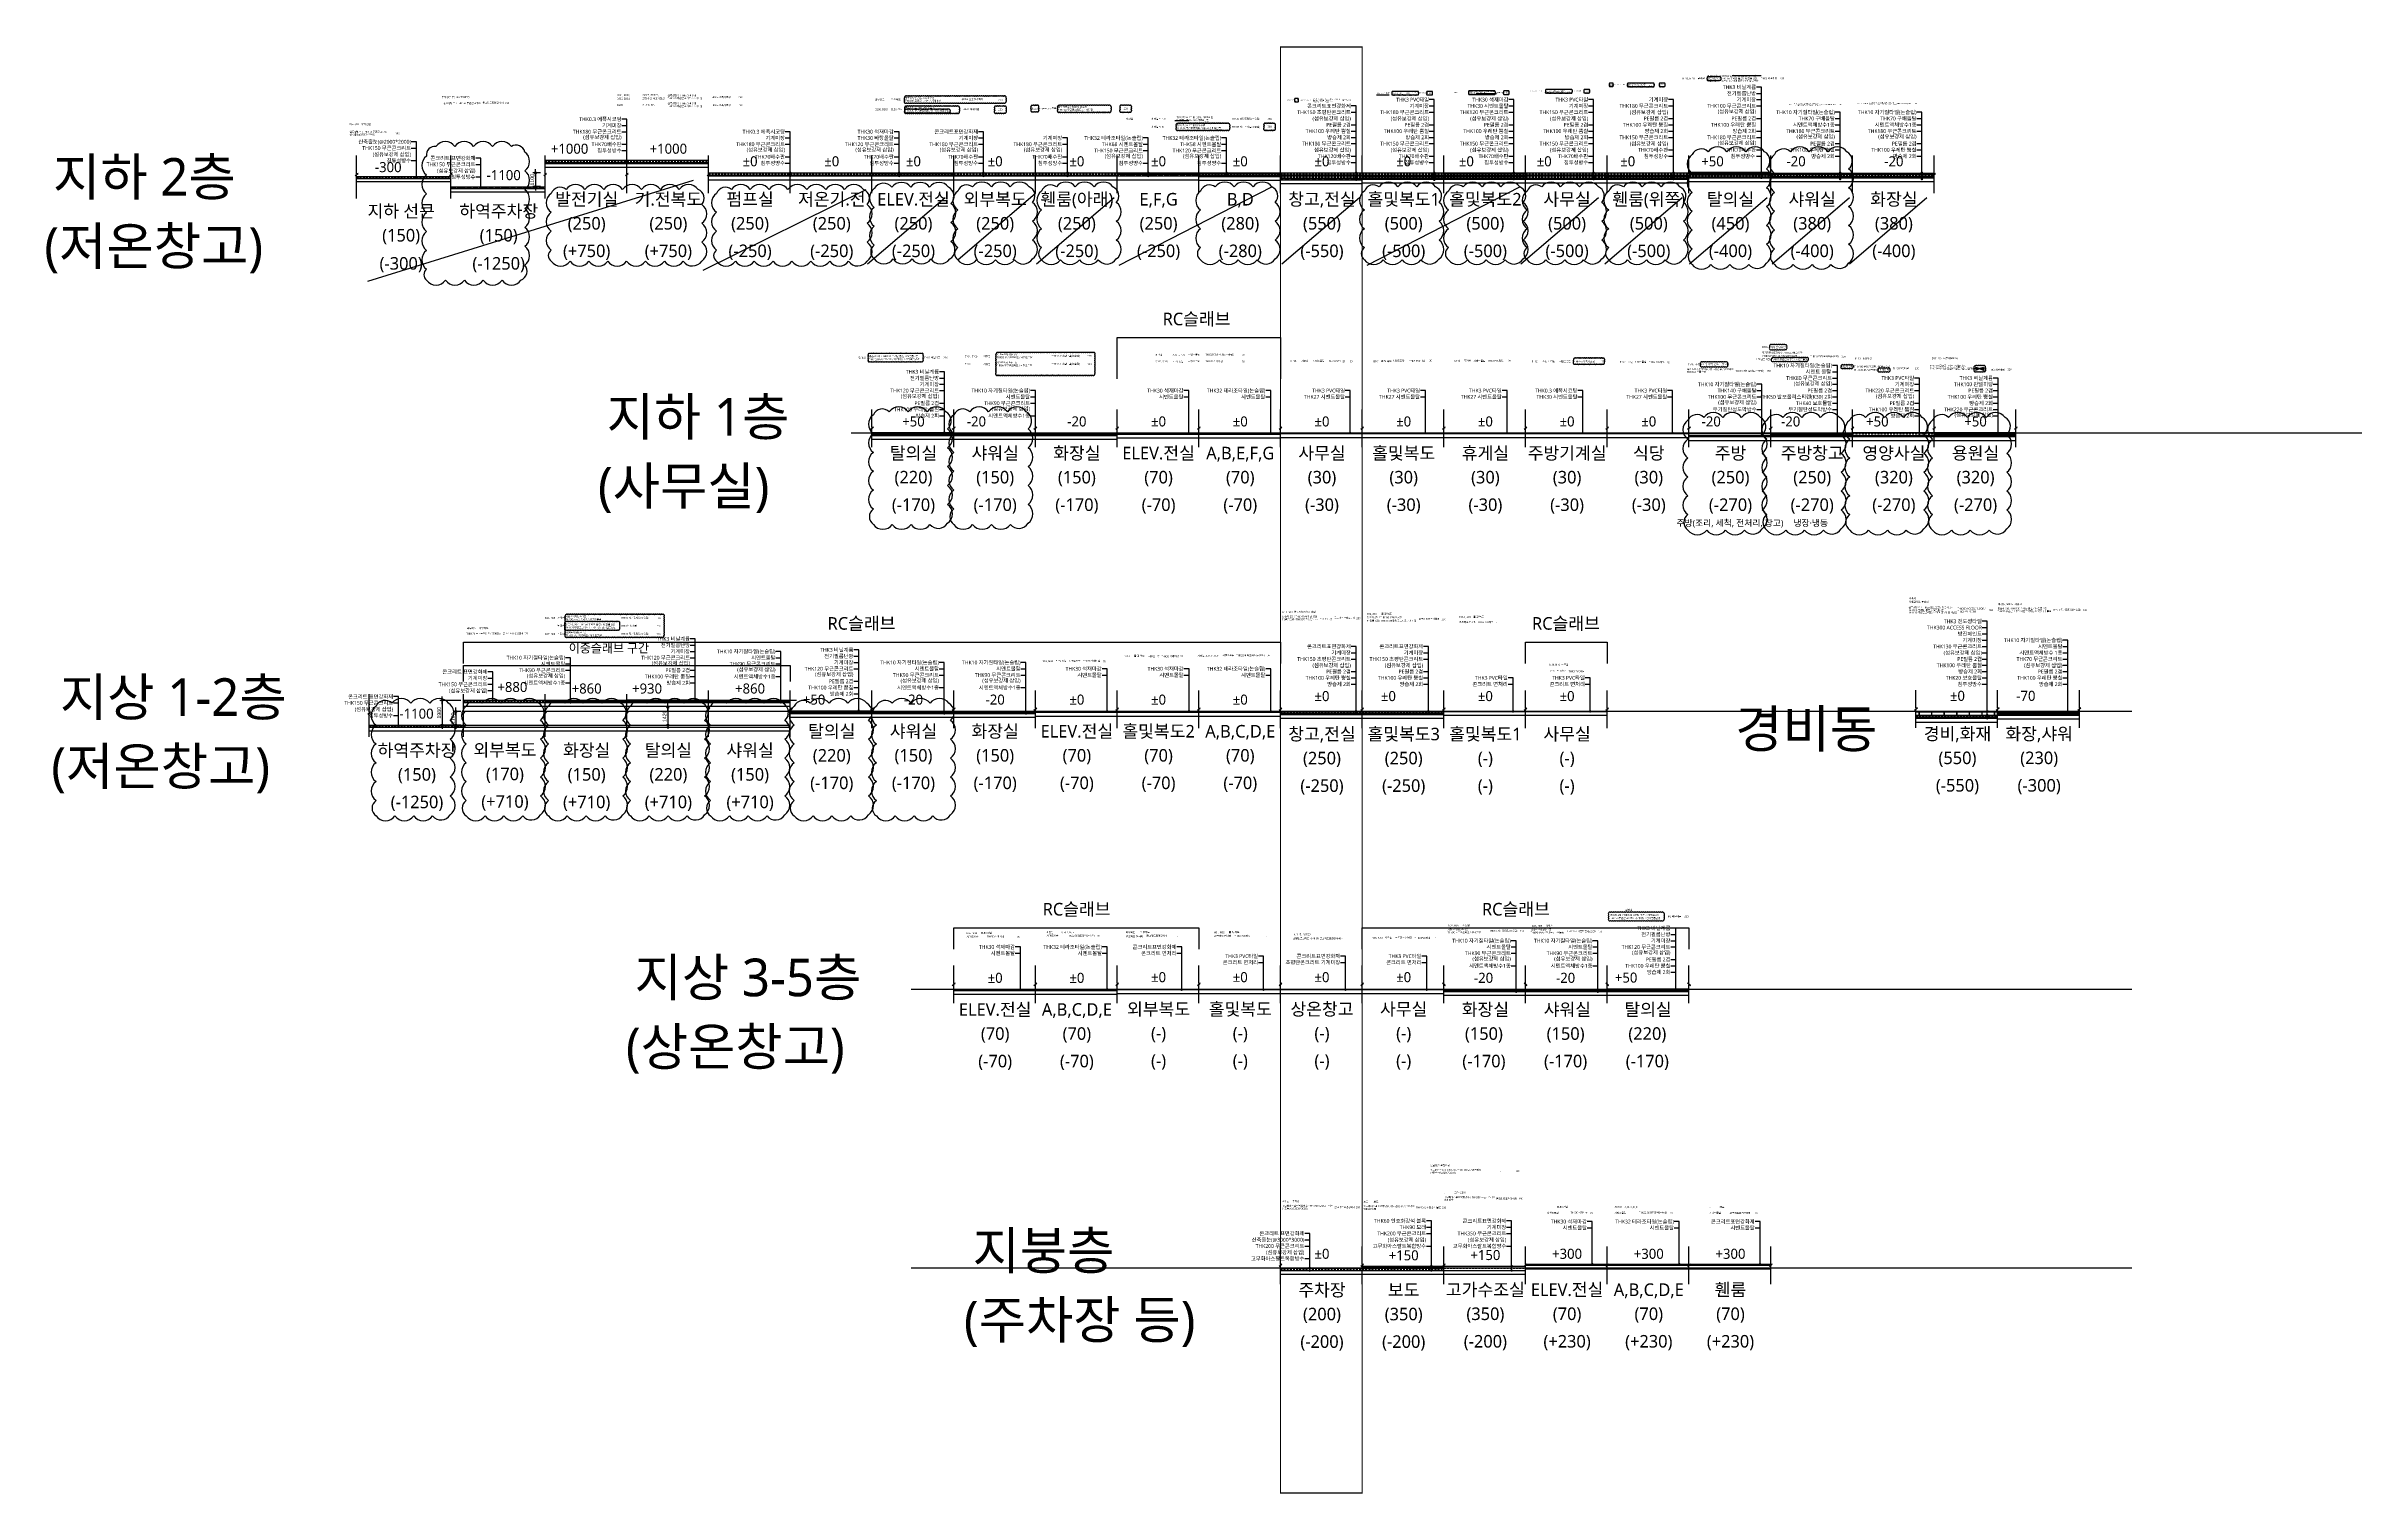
# Model space of a CAD drawing. Header units: millimetres. Extents: x 14892468 to 15300900, y -3565850 to -3401345.
# Drawn here: x 14924509 to 15108717, y -3561489 to -3446318 of the extents above; entities that cross this region are included whole.
import ezdxf
from ezdxf.enums import TextEntityAlignment as Align

# ---------------------------------------------------------------- set-up
doc = ezdxf.new("R2010")
doc.units = ezdxf.units.MM
doc.header["$LTSCALE"] = 100
doc.header["$MEASUREMENT"] = 0
doc.header["$PDSIZE"] = -10
doc.linetypes.add('ACAD_ISO03W100', pattern=[30, 12, -18])
doc.linetypes.add('HID', pattern=[2.5, 1.5, -1])
doc.layers.get('0').update_dxf_attribs({"linetype": 'CONTINUOUS'})
doc.layers.get('Defpoints').update_dxf_attribs({"color": 171, "linetype": 'CONTINUOUS'})
for name, color, linetype in [('ACCESS FLOOR', 9, 'CONTINUOUS'), ('FIN', 9, 'CONTINUOUS'), ('FIN(아스콘)', 3, 'CONTINUOUS'), ('HAT-252', 252, 'CONTINUOUS'), ('INS', 9, 'BATTING'), ('LED', 7, 'CONTINUOUS'), ('sol', 254, 'CONTINUOUS'), ('SYM', 7, 'CONTINUOUS'), ('TEXT(MIN)', 7, 'CONTINUOUS'), ('TEXT-기입', 6, 'CONTINUOUS'), ('wire-meshes', 1, 'CONTINUOUS'), ('배수판', 5, 'CONTINUOUS')]:
    doc.layers.add(name, color=color, linetype=linetype)
doc.layers.add('check', color=30, linetype='CONTINUOUS', plot=False)
doc.layers.add('VE변경사항적용-20220616', color=10, linetype='CONTINUOUS', plot=False)
doc.styles.add('CGS', font='cgse', dxfattribs={"bigfont": 'cgs'})
doc.styles.add('나눔바른고딕', font='NanumBarunGothic.ttf')
doc.linetypes.add('BATTING', pattern='A,0.0001,-0.1,[134,ltypeshp.shx,S=0.1,R=0,X=-0.1,Y=0],-0.2,[134,ltypeshp.shx,S=0.1,R=180,X=0.1,Y=0],-0.1', length=0.4001)
doc.dimstyles.new('NDIM 1200', dxfattribs={"dimscale": 500, "dimtxt": 3, "dimasz": 1, "dimexe": 2, "dimexo": 2, "dimgap": 1, "dimtad": 1, "dimdec": 0, "dimdsep": 46, "dimtxsty": 'CGS', "dimblk": 'DOT0', "dimcen": 1, "dimdle": 8, "dimclrd": 2, "dimclre": 2, "dimclrt": 2, "dimadec": 0, "dimazin": 0, "dimtfac": 1, "dimtdec": 0, "dimtix": 1, "dimtmove": 2, "dimatfit": 3, "dimldrblk": 'DOT0', "dimfxl": 1, "dimtolj": 1, "dimtzin": 0, "dimlwd": -1, "dimlwe": -1, "dimarcsym": 0})

# ---------------------------------------------------------------- blocks, each defined once
blk = doc.blocks.new('DOT0')
blk.add_line((-3, 0), (3, 0))
at = {"color": 6}
blk.add_circle((0, 0), 0.75, dxfattribs=at)
blk = doc.blocks.new('*D10')
at = {"layer": 'Defpoints', "ltscale": 0.4, "transparency": 16777216}
for p, q in [((14963820, -3456387), (14963223, -3456387)), ((14963820, -3457487), (14963223, -3457487)), ((14963423, -3456487), (14963423, -3457387))]:
    blk.add_line(p, q, dxfattribs=at)
at = {"layer": 'Defpoints', "color": 0, "ltscale": 0.4, "transparency": 16777216}
for p in [(14963423, -3457487), (14964020, -3456387), (14964020, -3457487)]:
    blk.add_point(p, dxfattribs=at)
at = {"layer": 'Defpoints', "ltscale": 0.4, "transparency": 16777216, "xscale": 100, "yscale": 100, "zscale": 100}
for p, rotation in [((14963423, -3456387), 90), ((14963423, -3457487), 270)]:
    blk.add_blockref('DOT0', p, dxfattribs=dict(at, rotation=rotation))
at = {"layer": 'Defpoints', "ltscale": 0.4, "transparency": 16777216, "insert": (14963173, -3456937), "char_height": 300, "attachment_point": 5, "rotation": 90, "style": 'CGS'}
blk.add_mtext('\\A1;1100', dxfattribs=at)
blk = doc.blocks.new('*D9')
at = {"layer": 'Defpoints', "ltscale": 0.4, "transparency": 16777216}
for p, q in [((14957497, -3499241), (14956900, -3499241)), ((14957100, -3499341), (14957100, -3500241)), ((14957497, -3500341), (14956900, -3500341))]:
    blk.add_line(p, q, dxfattribs=at)
at = {"layer": 'Defpoints', "color": 0, "ltscale": 0.4, "transparency": 16777216}
for p in [(14957697, -3499241), (14957100, -3500341), (14957697, -3500341)]:
    blk.add_point(p, dxfattribs=at)
at = {"layer": 'Defpoints', "ltscale": 0.4, "transparency": 16777216, "xscale": 100, "yscale": 100, "zscale": 100}
for p, rotation in [((14957100, -3499241), 90), ((14957100, -3500341), 270)]:
    blk.add_blockref('DOT0', p, dxfattribs=dict(at, rotation=rotation))
at = {"layer": 'Defpoints', "ltscale": 0.4, "transparency": 16777216, "insert": (14956850, -3499791), "char_height": 300, "attachment_point": 5, "rotation": 90, "style": 'CGS'}
blk.add_mtext('\\A1;1100', dxfattribs=at)
blk = doc.blocks.new('*D7')
at = {"layer": 'Defpoints', "ltscale": 0.4, "transparency": 16777216}
for p, q in [((14957497, -3498361), (14955806, -3498361)), ((14956006, -3498461), (14956006, -3500241)), ((14957497, -3500341), (14955806, -3500341))]:
    blk.add_line(p, q, dxfattribs=at)
at = {"layer": 'Defpoints', "color": 0, "ltscale": 0.4, "transparency": 16777216}
for p in [(14957697, -3498361), (14956006, -3500341), (14957697, -3500341)]:
    blk.add_point(p, dxfattribs=at)
at = {"layer": 'Defpoints', "ltscale": 0.4, "transparency": 16777216, "xscale": 100, "yscale": 100, "zscale": 100}
for p, rotation in [((14956006, -3498361), 90), ((14956006, -3500341), 270)]:
    blk.add_blockref('DOT0', p, dxfattribs=dict(at, rotation=rotation))
at = {"layer": 'Defpoints', "ltscale": 0.4, "transparency": 16777216, "insert": (14955756, -3499351), "char_height": 300, "attachment_point": 5, "rotation": 90, "style": 'CGS'}
blk.add_mtext('\\A1;1980', dxfattribs=at)
blk = doc.blocks.new('*D8')
at = {"layer": 'Defpoints', "ltscale": 0.4, "transparency": 16777216}
blk.add_line((14973947, -3499021), (14973947, -3500241), dxfattribs=at)
at = {"layer": 'Defpoints', "color": 0, "ltscale": 0.4, "transparency": 16777216}
for p in [(14973947, -3498921), (14973947, -3500341), (14973947, -3500341)]:
    blk.add_point(p, dxfattribs=at)
at = {"layer": 'Defpoints', "ltscale": 0.4, "transparency": 16777216, "xscale": 100, "yscale": 100, "zscale": 100}
for p, rotation in [((14973947, -3498921), 90), ((14973947, -3500341), 270)]:
    blk.add_blockref('DOT0', p, dxfattribs=dict(at, rotation=rotation))
at = {"layer": 'Defpoints', "ltscale": 0.4, "transparency": 16777216, "insert": (14973697, -3499631), "char_height": 300, "attachment_point": 5, "rotation": 90, "style": 'CGS'}
blk.add_mtext('\\A1;1420', dxfattribs=at)

msp = doc.modelspace()

# ---------------------------------------------------------------- hatches: boundary and pattern name
at = {"layer": 'LED'}
h = msp.add_hatch(color=256, dxfattribs=at)
h.dxf.hatch_style = 1
edge = h.paths.add_edge_path()
edge.add_arc((14970697, -3455477.3), 108, 0, 360)
h = msp.add_hatch(color=256, dxfattribs=at)
h.dxf.hatch_style = 1
edge = h.paths.add_edge_path()
edge.add_arc((14983697, -3456387.3), 108, 0, 360)
h = msp.add_hatch(color=256, dxfattribs=at)
h.dxf.hatch_style = 1
edge = h.paths.add_edge_path()
edge.add_arc((14983697, -3456477.3), 108, 0, 360)
h = msp.add_hatch(color=256, dxfattribs=at)
h.dxf.hatch_style = 1
edge = h.paths.add_edge_path()
edge.add_arc((14992352.8, -3456387.3), 108, 0, 360)
h = msp.add_hatch(color=256, dxfattribs=at)
h.dxf.hatch_style = 1
edge = h.paths.add_edge_path()
edge.add_arc((14992352.8, -3456477.3), 108, 0, 360)
h = msp.add_hatch(color=256, dxfattribs=at)
h.dxf.hatch_style = 1
edge = h.paths.add_edge_path()
edge.add_arc((14999062, -3456387.3), 108, 0, 360)
h = msp.add_hatch(color=256, dxfattribs=at)
h.dxf.hatch_style = 1
edge = h.paths.add_edge_path()
edge.add_arc((14999062, -3456477.3), 108, 0, 360)
h = msp.add_hatch(color=256, dxfattribs=at)
h.dxf.hatch_style = 1
edge = h.paths.add_edge_path()
edge.add_arc((15005756, -3456387.3), 108, 0, 360)
h = msp.add_hatch(color=256, dxfattribs=at)
h.dxf.hatch_style = 1
edge = h.paths.add_edge_path()
edge.add_arc((15005756, -3456477.3), 108, 0, 360)
h = msp.add_hatch(color=256, dxfattribs=at)
h.dxf.hatch_style = 1
edge = h.paths.add_edge_path()
edge.add_arc((15012180, -3456387.3), 108, 0, 360)
h = msp.add_hatch(color=256, dxfattribs=at)
h.dxf.hatch_style = 1
edge = h.paths.add_edge_path()
edge.add_arc((15012180, -3456477.3), 108, 0, 360)
h = msp.add_hatch(color=256, dxfattribs=at)
h.dxf.hatch_style = 1
edge = h.paths.add_edge_path()
edge.add_arc((15018410, -3456387.3), 108, 0, 360)
h = msp.add_hatch(color=256, dxfattribs=at)
h.dxf.hatch_style = 1
edge = h.paths.add_edge_path()
edge.add_arc((15018410, -3456477.3), 108, 0, 360)
h = msp.add_hatch(color=256, dxfattribs=at)
h.dxf.hatch_style = 1
edge = h.paths.add_edge_path()
edge.add_arc((15028717.5, -3456387.3), 108, 0, 360)
h = msp.add_hatch(color=256, dxfattribs=at)
h.dxf.hatch_style = 1
edge = h.paths.add_edge_path()
edge.add_arc((15028717.5, -3456587.3), 108, 0, 360)
h = msp.add_hatch(color=256, dxfattribs=at)
h.dxf.hatch_style = 1
edge = h.paths.add_edge_path()
edge.add_arc((15028717.5, -3456727.3), 108, 0, 360)
h = msp.add_hatch(color=256, dxfattribs=at)
h.dxf.hatch_style = 1
edge = h.paths.add_edge_path()
edge.add_arc((15034936.8, -3456387.3), 108, 0, 360)
h = msp.add_hatch(color=256, dxfattribs=at)
h.dxf.hatch_style = 1
edge = h.paths.add_edge_path()
edge.add_arc((15034936.8, -3456587.3), 108, 0, 360)
h = msp.add_hatch(color=256, dxfattribs=at)
h.dxf.hatch_style = 1
edge = h.paths.add_edge_path()
edge.add_arc((15034936.8, -3456727.3), 108, 0, 360)
h = msp.add_hatch(color=256, dxfattribs=at)
h.dxf.hatch_style = 1
edge = h.paths.add_edge_path()
edge.add_arc((15041260.8, -3456387.3), 108, 0, 360)
h = msp.add_hatch(color=256, dxfattribs=at)
h.dxf.hatch_style = 1
edge = h.paths.add_edge_path()
edge.add_arc((15041260.8, -3456587.3), 108, 0, 360)
h = msp.add_hatch(color=256, dxfattribs=at)
h.dxf.hatch_style = 1
edge = h.paths.add_edge_path()
edge.add_arc((15041260.8, -3456727.3), 108, 0, 360)
h = msp.add_hatch(color=256, dxfattribs=at)
h.dxf.hatch_style = 1
edge = h.paths.add_edge_path()
edge.add_arc((15047606.8, -3456387.3), 108, 0, 360)
h = msp.add_hatch(color=256, dxfattribs=at)
h.dxf.hatch_style = 1
edge = h.paths.add_edge_path()
edge.add_arc((15047606.8, -3456587.3), 108, 0, 360)
h = msp.add_hatch(color=256, dxfattribs=at)
h.dxf.hatch_style = 1
edge = h.paths.add_edge_path()
edge.add_arc((15047606.8, -3456727.3), 108, 0, 360)
h = msp.add_hatch(color=256, dxfattribs=at)
h.dxf.hatch_style = 1
edge = h.paths.add_edge_path()
edge.add_arc((15053963.8, -3456387.3), 108, 0, 360)
h = msp.add_hatch(color=256, dxfattribs=at)
h.dxf.hatch_style = 1
edge = h.paths.add_edge_path()
edge.add_arc((15053963.8, -3456587.3), 108, 0, 360)
h = msp.add_hatch(color=256, dxfattribs=at)
h.dxf.hatch_style = 1
edge = h.paths.add_edge_path()
edge.add_arc((15053963.8, -3456727.3), 108, 0, 360)
h = msp.add_hatch(color=256, dxfattribs=at)
h.dxf.hatch_style = 1
edge = h.paths.add_edge_path()
edge.add_arc((15060956.8, -3456387.3), 108, 0, 360)
h = msp.add_hatch(color=256, dxfattribs=at)
h.dxf.hatch_style = 1
edge = h.paths.add_edge_path()
edge.add_arc((15060956.8, -3456587.3), 108, 0, 360)
h = msp.add_hatch(color=256, dxfattribs=at)
h.dxf.hatch_style = 1
edge = h.paths.add_edge_path()
edge.add_arc((15067224.8, -3456387.3), 108, 0, 360)
h = msp.add_hatch(color=256, dxfattribs=at)
h.dxf.hatch_style = 1
edge = h.paths.add_edge_path()
edge.add_arc((15067224.8, -3456587.3), 108, 0, 360)
h = msp.add_hatch(color=256, dxfattribs=at)
h.dxf.hatch_style = 1
edge = h.paths.add_edge_path()
edge.add_arc((15067224.8, -3456727.3), 108, 0, 360)
h = msp.add_hatch(color=256, dxfattribs=at)
h.dxf.hatch_style = 1
edge = h.paths.add_edge_path()
edge.add_arc((15073724.8, -3456387.3), 108, 0, 360)
h = msp.add_hatch(color=256, dxfattribs=at)
h.dxf.hatch_style = 1
edge = h.paths.add_edge_path()
edge.add_arc((15073724.8, -3456587.3), 108, 0, 360)
h = msp.add_hatch(color=256, dxfattribs=at)
h.dxf.hatch_style = 1
edge = h.paths.add_edge_path()
edge.add_arc((15073724.8, -3456727.3), 108, 0, 360)
h = msp.add_hatch(color=256, dxfattribs=at)
h.dxf.hatch_style = 1
edge = h.paths.add_edge_path()
edge.add_arc((14995956.8, -3477057.6), 108, 0, 360)
h = msp.add_hatch(color=256, dxfattribs=at)
h.dxf.hatch_style = 1
edge = h.paths.add_edge_path()
edge.add_arc((15003197, -3477127.6), 108, 0, 360)
h = msp.add_hatch(color=256, dxfattribs=at)
h.dxf.hatch_style = 1
edge = h.paths.add_edge_path()
edge.add_arc((15060994, -3477127.6), 108, 0, 360)
h = msp.add_hatch(color=256, dxfattribs=at)
h.dxf.hatch_style = 1
edge = h.paths.add_edge_path()
edge.add_arc((15067002, -3477127.6), 108, 0, 360)
h = msp.add_hatch(color=256, dxfattribs=at)
h.dxf.hatch_style = 1
edge = h.paths.add_edge_path()
edge.add_arc((15073538.8, -3477107.6), 108, 0, 360)
h = msp.add_hatch(color=256, dxfattribs=at)
h.dxf.hatch_style = 1
edge = h.paths.add_edge_path()
edge.add_arc((15079799.8, -3477087.6), 108, 0, 360)
h = msp.add_hatch(color=256, dxfattribs=at)
h.dxf.hatch_style = 1
edge = h.paths.add_edge_path()
edge.add_arc((14966218.3, -3498381.1), 108, 0, 360)
h = msp.add_hatch(color=256, dxfattribs=at)
h.dxf.hatch_style = 1
edge = h.paths.add_edge_path()
edge.add_arc((14976143, -3498311.1), 108, 0, 360)
h = msp.add_hatch(color=256, dxfattribs=at)
h.dxf.hatch_style = 1
edge = h.paths.add_edge_path()
edge.add_arc((14982946, -3498381.1), 108, 0, 360)
h = msp.add_hatch(color=256, dxfattribs=at)
h.dxf.hatch_style = 1
edge = h.paths.add_edge_path()
edge.add_arc((14989143, -3499191.1), 108, 0, 360)
h = msp.add_hatch(color=256, dxfattribs=at)
h.dxf.hatch_style = 1
edge = h.paths.add_edge_path()
edge.add_arc((14995946, -3499261.1), 108, 0, 360)
h = msp.add_hatch(color=256, dxfattribs=at)
h.dxf.hatch_style = 1
edge = h.paths.add_edge_path()
edge.add_arc((15002446, -3499261.1), 108, 0, 360)
h = msp.add_hatch(color=256, dxfattribs=at)
h.dxf.hatch_style = 1
edge = h.paths.add_edge_path()
edge.add_arc((15028717.5, -3499236.1), 108, 0, 360)
h = msp.add_hatch(color=256, dxfattribs=at)
h.dxf.hatch_style = 1
edge = h.paths.add_edge_path()
edge.add_arc((15028717.5, -3499311.1), 108, 0, 360)
h = msp.add_hatch(color=256, dxfattribs=at)
h.dxf.hatch_style = 1
edge = h.paths.add_edge_path()
edge.add_arc((15034471.5, -3499236.1), 108, 0, 360)
h = msp.add_hatch(color=256, dxfattribs=at)
h.dxf.hatch_style = 1
edge = h.paths.add_edge_path()
edge.add_arc((15034471.5, -3499311.1), 108, 0, 360)
h = msp.add_hatch(color=256, dxfattribs=at)
h.dxf.hatch_style = 1
edge = h.paths.add_edge_path()
edge.add_arc((15078925.5, -3499236.1), 108, 0, 360)
h = msp.add_hatch(color=256, dxfattribs=at)
h.dxf.hatch_style = 1
edge = h.paths.add_edge_path()
edge.add_arc((15078925.5, -3499541.1), 108, 0, 360)
h = msp.add_hatch(color=256, dxfattribs=at)
h.dxf.hatch_style = 1
edge = h.paths.add_edge_path()
edge.add_arc((15078925.5, -3499606.1), 108, 0, 360)
h = msp.add_hatch(color=256, dxfattribs=at)
h.dxf.hatch_style = 1
edge = h.paths.add_edge_path()
edge.add_arc((15078925.5, -3499721.1), 108, 0, 360)
h = msp.add_hatch(color=256, dxfattribs=at)
h.dxf.hatch_style = 1
edge = h.paths.add_edge_path()
edge.add_arc((15085333.3, -3499311.1), 108, 0, 360)
h = msp.add_hatch(color=256, dxfattribs=at)
h.dxf.hatch_style = 1
edge = h.paths.add_edge_path()
edge.add_arc((15041446, -3521399.5), 108, 0, 360)
h = msp.add_hatch(color=256, dxfattribs=at)
h.dxf.hatch_style = 1
edge = h.paths.add_edge_path()
edge.add_arc((15047946, -3521399.5), 108, 0, 360)
h = msp.add_hatch(color=256, dxfattribs=at)
h.dxf.hatch_style = 1
edge = h.paths.add_edge_path()
edge.add_arc((15025022.5, -3543530.4), 108, 0, 360)
h = msp.add_hatch(color=256, dxfattribs=at)
h.dxf.hatch_style = 1
edge = h.paths.add_edge_path()
edge.add_arc((15034703.9, -3543380.4), 108, 0, 360)
h = msp.add_hatch(color=256, dxfattribs=at)
h.dxf.hatch_style = 1
edge = h.paths.add_edge_path()
edge.add_arc((15034703.9, -3543530.4), 108, 0, 360)
h = msp.add_hatch(color=256, dxfattribs=at)
h.dxf.hatch_style = 1
edge = h.paths.add_edge_path()
edge.add_arc((15041088.2, -3543380.4), 108, 0, 360)

# ---------------------------------------------------------------- linework, layer by layer
at = {"ltscale": 0.1}
for p, q in [((15039888.8, -3450103.4), (15038269.8, -3450103.4)), ((15060933.8, -3448656.4), (15058630.8, -3448656.4)), ((15014298.8, -3452216.4), (15015417.8, -3452216.4)), ((14950085.5, -3465004.4), (14976004.9, -3456977.7)), ((15009874.3, -3463732), (15022011.4, -3457507.9)), ((15029600.3, -3463732), (15041737.4, -3457507.9)), ((15061697, -3456507.3), (15061508.8, -3456507.3)), ((15061697, -3456607.3), (15061508.8, -3456607.3)), ((14976755.2, -3464123.4), (14989725.6, -3457710.4)), ((14989851.1, -3463619.1), (14996024.1, -3458336.5)), ((14997024, -3463297.6), (15003197, -3458014.9)), ((15003292.5, -3463619.1), (15009465.5, -3458336.5)), ((15022805.7, -3463619.1), (15028978.7, -3458336.5)), ((15041827, -3463619.1), (15048000, -3458336.5)), ((15048490.4, -3463619.1), (15054663.4, -3458336.5)), ((15055240, -3463619.1), (15061413, -3458336.5)), ((15061805.3, -3463619.1), (15067978.3, -3458336.5)), ((15067954.8, -3463619.1), (15074127.8, -3458336.5)), ((15077915.1, -3471967.3), (15078698.1, -3471967.3)), ((15077967, -3471818.6), (15078680, -3472117.6)), ((15077986, -3472079.6), (15078646, -3471849.6))]:
    msp.add_line(p, q, dxfattribs=at)
for points in [[(15056649.6, -3449014.5, 0.52056705), (15056749.6, -3449014.5, 0.52056705), (15056849.6, -3449014.5, 0.52056705), (15056949.6, -3449014.5, 0.52056705), (15057049.6, -3449014.5, 0.52056705), (15057149.6, -3449014.5, 0.52056705), (15057249.6, -3449014.5, 0.52056705), (15057349.6, -3449014.5, 0.52056705), (15057449.6, -3449014.5, 0.52056705), (15057549.6, -3449014.5, 0.52056705), (15057649.6, -3449014.5, 0.52056705), (15057730.3, -3448995.2, 0.52056705), (15057730.3, -3448895.2, 0.52056705), (15057730.3, -3448795.2, 0.52056705), (15057664.9, -3448760.6, 0.52056705), (15057564.9, -3448760.6, 0.52056705), (15057464.9, -3448760.6, 0.52056705), (15057364.9, -3448760.6, 0.52056705), (15057264.9, -3448760.6, 0.52056705), (15057164.9, -3448760.6, 0.52056705), (15057064.9, -3448760.6, 0.52056705), (15056964.9, -3448760.6, 0.52056705), (15056864.9, -3448760.6, 0.52056705), (15056764.9, -3448760.6, 0.52056705), (15056664.9, -3448760.6, 0.52056705), (15056649.6, -3448845.2, 0.52056705), (15056649.6, -3448945.2, 0.52056705)], [(14992825.2, -3451597.8, 0.52056705), (14992927.7, -3451597.8, 0.52056705), (14993030.2, -3451597.8, 0.52056705), (14993132.7, -3451597.8, 0.52056705), (14993235.2, -3451597.8, 0.52056705), (14993337.7, -3451597.8, 0.52056705), (14993440.2, -3451597.8, 0.52056705), (14993542.7, -3451597.8, 0.52056705), (14993645.2, -3451597.8, 0.52056705), (14993747.7, -3451597.8, 0.52056705), (14993850.2, -3451597.8, 0.52056705), (14993952.7, -3451597.8, 0.52056705), (14994055.2, -3451597.8, 0.52056705), (14994157.7, -3451597.8, 0.52056705), (14994260.2, -3451597.8, 0.52056705), (14994362.7, -3451597.8, 0.52056705), (14994465.2, -3451597.8, 0.52056705), (14994567.7, -3451597.8, 0.52056705), (14994670.2, -3451597.8, 0.52056705), (14994772.7, -3451597.8, 0.52056705), (14994875.2, -3451597.8, 0.52056705), (14994977.7, -3451597.8, 0.52056705), (14995080.2, -3451597.8, 0.52056705), (14995182.7, -3451597.8, 0.52056705), (14995285.2, -3451597.8, 0.52056705), (14995387.7, -3451597.8, 0.52056705), (14995490.2, -3451597.8, 0.52056705), (14995592.7, -3451597.8, 0.52056705), (14995695.2, -3451597.8, 0.52056705), (14995797.7, -3451597.8, 0.52056705), (14995900.2, -3451597.8, 0.52056705), (14996002.7, -3451597.8, 0.52056705), (14996105.2, -3451597.8, 0.52056705), (14996207.7, -3451597.8, 0.52056705), (14996310.2, -3451597.8, 0.52056705), (14996406.2, -3451591.3, 0.52056705), (14996406.2, -3451488.8, 0.52056705), (14996406.2, -3451386.3, 0.52056705), (14996351.1, -3451338.9, 0.52056705), (14996248.6, -3451338.9, 0.52056705), (14996146.1, -3451338.9, 0.52056705), (14996043.6, -3451338.9, 0.52056705), (14995941.1, -3451338.9, 0.52056705), (14995838.6, -3451338.9, 0.52056705), (14995736.1, -3451338.9, 0.52056705), (14995633.6, -3451338.9, 0.52056705), (14995531.1, -3451338.9, 0.52056705), (14995428.6, -3451338.9, 0.52056705), (14995326.1, -3451338.9, 0.52056705), (14995223.6, -3451338.9, 0.52056705), (14995121.1, -3451338.9, 0.52056705), (14995018.6, -3451338.9, 0.52056705), (14994916.1, -3451338.9, 0.52056705), (14994813.6, -3451338.9, 0.52056705), (14994711.1, -3451338.9, 0.52056705), (14994608.6, -3451338.9, 0.52056705), (14994506.1, -3451338.9, 0.52056705), (14994403.6, -3451338.9, 0.52056705), (14994301.1, -3451338.9, 0.52056705), (14994198.6, -3451338.9, 0.52056705), (14994096.1, -3451338.9, 0.52056705), (14993993.6, -3451338.9, 0.52056705), (14993891.1, -3451338.9, 0.52056705), (14993788.6, -3451338.9, 0.52056705), (14993686.1, -3451338.9, 0.52056705), (14993583.6, -3451338.9, 0.52056705), (14993481.1, -3451338.9, 0.52056705), (14993378.6, -3451338.9, 0.52056705), (14993276.1, -3451338.9, 0.52056705), (14993173.6, -3451338.9, 0.52056705), (14993071.1, -3451338.9, 0.52056705), (14992968.6, -3451338.9, 0.52056705), (14992866.1, -3451338.9, 0.52056705), (14992825.2, -3451400.5, 0.52056705), (14992825.2, -3451503, 0.52056705)], [(14954768.4, -3464925.1, 0.52056705), (14956268.4, -3464925.1, 0.52056705), (14957768.4, -3464925.1, 0.52056705), (14959268.4, -3464925.1, 0.52056705), (14960768.4, -3464925.1, 0.52056705), (14962268.4, -3464925.1, 0.52056705), (14962572.3, -3463729, 0.52056705), (14962572.3, -3462229, 0.52056705), (14962572.3, -3460729, 0.52056705), (14962572.3, -3459229, 0.52056705), (14962572.3, -3457729, 0.52056705), (14962572.3, -3456229, 0.52056705), (14962572.3, -3454729, 0.52056705), (14961506.7, -3454294.5, 0.52056705), (14960006.7, -3454294.5, 0.52056705), (14958506.7, -3454294.5, 0.52056705), (14957006.7, -3454294.5, 0.52056705), (14955506.7, -3454294.5, 0.52056705), (14954768.4, -3455056.3, 0.52056705), (14954768.4, -3456556.3, 0.52056705), (14954768.4, -3458056.3, 0.52056705), (14954768.4, -3459556.3, 0.52056705), (14954768.4, -3461056.3, 0.52056705), (14954768.4, -3462556.3, 0.52056705), (14954768.4, -3464056.3, 0.52056705)], [(15055448.4, -3463667.8, 0.52056705), (15056948.4, -3463667.8, 0.52056705), (15058448.4, -3463667.8, 0.52056705), (15059948.4, -3463667.8, 0.52056705), (15061353.5, -3463573, 0.52056705), (15061353.5, -3462073, 0.52056705), (15061353.5, -3460573, 0.52056705), (15061353.5, -3459073, 0.52056705), (15061353.5, -3457573, 0.52056705), (15061353.5, -3456073, 0.52056705), (15061217.8, -3454708.7, 0.52056705), (15059717.8, -3454708.7, 0.52056705), (15058217.8, -3454708.7, 0.52056705), (15056717.8, -3454708.7, 0.52056705), (15055448.4, -3454939.4, 0.52056705), (15055448.4, -3456439.4, 0.52056705), (15055448.4, -3457939.4, 0.52056705), (15055448.4, -3459439.4, 0.52056705), (15055448.4, -3460939.4, 0.52056705), (15055448.4, -3462439.4, 0.52056705)], [(15061993.4, -3463667.8, 0.52056705), (15063493.4, -3463667.8, 0.52056705), (15064993.4, -3463667.8, 0.52056705), (15066493.4, -3463667.8, 0.52056705), (15067898.5, -3463573, 0.52056705), (15067898.5, -3462073, 0.52056705), (15067898.5, -3460573, 0.52056705), (15067898.5, -3459073, 0.52056705), (15067898.5, -3457573, 0.52056705), (15067898.5, -3456073, 0.52056705), (15067762.8, -3454708.7, 0.52056705), (15066262.8, -3454708.7, 0.52056705), (15064762.8, -3454708.7, 0.52056705), (15063262.8, -3454708.7, 0.52056705), (15061993.4, -3454939.4, 0.52056705), (15061993.4, -3456439.4, 0.52056705), (15061993.4, -3457939.4, 0.52056705), (15061993.4, -3459439.4, 0.52056705), (15061993.4, -3460939.4, 0.52056705), (15061993.4, -3462439.4, 0.52056705)], [(14964679.1, -3463416.9, 0.52056705), (14966179.1, -3463416.9, 0.52056705), (14967679.1, -3463416.9, 0.52056705), (14969179.1, -3463416.9, 0.52056705), (14970679.1, -3463416.9, 0.52056705), (14972179.1, -3463416.9, 0.52056705), (14973679.1, -3463416.9, 0.52056705), (14975179.1, -3463416.9, 0.52056705), (14976667.1, -3463404.8, 0.52056705), (14976667.1, -3461904.8, 0.52056705), (14976667.1, -3460404.8, 0.52056705), (14976667.1, -3458904.8, 0.52056705), (14976361.6, -3457710.4, 0.52056705), (14974861.6, -3457710.4, 0.52056705), (14973361.6, -3457710.4, 0.52056705), (14971861.6, -3457710.4, 0.52056705), (14970361.6, -3457710.4, 0.52056705), (14968861.6, -3457710.4, 0.52056705), (14967361.6, -3457710.4, 0.52056705), (14965861.6, -3457710.4, 0.52056705), (14964679.1, -3458028, 0.52056705), (14964679.1, -3459528, 0.52056705), (14964679.1, -3461028, 0.52056705), (14964679.1, -3462528, 0.52056705)], [(14977833, -3463416.9, 0.52056705), (14979333, -3463416.9, 0.52056705), (14980833, -3463416.9, 0.52056705), (14982333, -3463416.9, 0.52056705), (14983833, -3463416.9, 0.52056705), (14985333, -3463416.9, 0.52056705), (14986833, -3463416.9, 0.52056705), (14988333, -3463416.9, 0.52056705), (14989821, -3463404.8, 0.52056705), (14989821, -3461904.8, 0.52056705), (14989821, -3460404.8, 0.52056705), (14989821, -3458904.8, 0.52056705), (14989515.4, -3457710.4, 0.52056705), (14988015.4, -3457710.4, 0.52056705), (14986515.4, -3457710.4, 0.52056705), (14985015.4, -3457710.4, 0.52056705), (14983515.4, -3457710.4, 0.52056705), (14982015.4, -3457710.4, 0.52056705), (14980515.4, -3457710.4, 0.52056705), (14979015.4, -3457710.4, 0.52056705), (14977833, -3458028, 0.52056705), (14977833, -3459528, 0.52056705), (14977833, -3461028, 0.52056705), (14977833, -3462528, 0.52056705)], [(14990383.9, -3463241.1, 0.52056705), (14991883.9, -3463241.1, 0.52056705), (14993383.9, -3463241.1, 0.52056705), (14994883.9, -3463241.1, 0.52056705), (14996383.9, -3463241.1, 0.52056705), (14996481.1, -3461838.4, 0.52056705), (14996481.1, -3460338.4, 0.52056705), (14996481.1, -3458838.4, 0.52056705), (14996285.5, -3457534, 0.52056705), (14994785.5, -3457534, 0.52056705), (14993285.5, -3457534, 0.52056705), (14991785.5, -3457534, 0.52056705), (14990383.9, -3457632.3, 0.52056705), (14990383.9, -3459132.3, 0.52056705), (14990383.9, -3460632.3, 0.52056705), (14990383.9, -3462132.3, 0.52056705)], [(14997024, -3463297.6, 0.52056705), (14998524, -3463297.6, 0.52056705), (15000024, -3463297.6, 0.52056705), (15001524, -3463297.6, 0.52056705), (15002964.4, -3463237.9, 0.52056705), (15002964.4, -3461737.9, 0.52056705), (15002964.4, -3460237.9, 0.52056705), (15002964.4, -3458737.9, 0.52056705), (15002694.4, -3457507.9, 0.52056705), (15001194.4, -3457507.9, 0.52056705), (14999694.4, -3457507.9, 0.52056705), (14998194.4, -3457507.9, 0.52056705), (14997024, -3457837.6, 0.52056705), (14997024, -3459337.6, 0.52056705), (14997024, -3460837.6, 0.52056705), (14997024, -3462337.6, 0.52056705)], [(15003696, -3463297.6, 0.52056705), (15005196, -3463297.6, 0.52056705), (15006696, -3463297.6, 0.52056705), (15008196, -3463297.6, 0.52056705), (15009636.4, -3463237.9, 0.52056705), (15009636.4, -3461737.9, 0.52056705), (15009636.4, -3460237.9, 0.52056705), (15009636.4, -3458737.9, 0.52056705), (15009366.4, -3457507.9, 0.52056705), (15007866.4, -3457507.9, 0.52056705), (15006366.4, -3457507.9, 0.52056705), (15004866.4, -3457507.9, 0.52056705), (15003696, -3457837.6, 0.52056705), (15003696, -3459337.6, 0.52056705), (15003696, -3460837.6, 0.52056705), (15003696, -3462337.6, 0.52056705)], [(15016341, -3463297.6, 0.52056705), (15017841, -3463297.6, 0.52056705), (15019341, -3463297.6, 0.52056705), (15020841, -3463297.6, 0.52056705), (15022281.4, -3463237.9, 0.52056705), (15022281.4, -3461737.9, 0.52056705), (15022281.4, -3460237.9, 0.52056705), (15022281.4, -3458737.9, 0.52056705), (15022011.4, -3457507.9, 0.52056705), (15020511.4, -3457507.9, 0.52056705), (15019011.4, -3457507.9, 0.52056705), (15017511.4, -3457507.9, 0.52056705), (15016341, -3457837.6, 0.52056705), (15016341, -3459337.6, 0.52056705), (15016341, -3460837.6, 0.52056705), (15016341, -3462337.6, 0.52056705)], [(15029370, -3463297.6, 0.52056705), (15030870, -3463297.6, 0.52056705), (15032370, -3463297.6, 0.52056705), (15033870, -3463297.6, 0.52056705), (15035310.4, -3463237.9, 0.52056705), (15035310.4, -3461737.9, 0.52056705), (15035310.4, -3460237.9, 0.52056705), (15035310.4, -3458737.9, 0.52056705), (15035040.4, -3457507.9, 0.52056705), (15033540.4, -3457507.9, 0.52056705), (15032040.4, -3457507.9, 0.52056705), (15030540.4, -3457507.9, 0.52056705), (15029370, -3457837.6, 0.52056705), (15029370, -3459337.6, 0.52056705), (15029370, -3460837.6, 0.52056705), (15029370, -3462337.6, 0.52056705)], [(15036067, -3463297.6, 0.52056705), (15037567, -3463297.6, 0.52056705), (15039067, -3463297.6, 0.52056705), (15040567, -3463297.6, 0.52056705), (15042007.4, -3463237.9, 0.52056705), (15042007.4, -3461737.9, 0.52056705), (15042007.4, -3460237.9, 0.52056705), (15042007.4, -3458737.9, 0.52056705), (15041737.4, -3457507.9, 0.52056705), (15040237.4, -3457507.9, 0.52056705), (15038737.4, -3457507.9, 0.52056705), (15037237.4, -3457507.9, 0.52056705), (15036067, -3457837.6, 0.52056705), (15036067, -3459337.6, 0.52056705), (15036067, -3460837.6, 0.52056705), (15036067, -3462337.6, 0.52056705)], [(15042317, -3463297.6, 0.52056705), (15043817, -3463297.6, 0.52056705), (15045317, -3463297.6, 0.52056705), (15046817, -3463297.6, 0.52056705), (15048257.4, -3463237.9, 0.52056705), (15048257.4, -3461737.9, 0.52056705), (15048257.4, -3460237.9, 0.52056705), (15048257.4, -3458737.9, 0.52056705), (15047987.4, -3457507.9, 0.52056705), (15046487.4, -3457507.9, 0.52056705), (15044987.4, -3457507.9, 0.52056705), (15043487.4, -3457507.9, 0.52056705), (15042317, -3457837.6, 0.52056705), (15042317, -3459337.6, 0.52056705), (15042317, -3460837.6, 0.52056705), (15042317, -3462337.6, 0.52056705)], [(15048808, -3463297.6, 0.52056705), (15050308, -3463297.6, 0.52056705), (15051808, -3463297.6, 0.52056705), (15053308, -3463297.6, 0.52056705), (15054748.4, -3463237.9, 0.52056705), (15054748.4, -3461737.9, 0.52056705), (15054748.4, -3460237.9, 0.52056705), (15054748.4, -3458737.9, 0.52056705), (15054478.4, -3457507.9, 0.52056705), (15052978.4, -3457507.9, 0.52056705), (15051478.4, -3457507.9, 0.52056705), (15049978.4, -3457507.9, 0.52056705), (15048808, -3457837.6, 0.52056705), (15048808, -3459337.6, 0.52056705), (15048808, -3460837.6, 0.52056705), (15048808, -3462337.6, 0.52056705)], [(15061640.9, -3470434.5, 0.52056705), (15061790.9, -3470434.5, 0.52056705), (15061940.9, -3470434.5, 0.52056705), (15062090.9, -3470434.5, 0.52056705), (15062240.9, -3470434.5, 0.52056705), (15062390.9, -3470434.5, 0.52056705), (15062540.9, -3470434.5, 0.52056705), (15062690.9, -3470434.5, 0.52056705), (15062840.9, -3470434.5, 0.52056705), (15062965.5, -3470409.2, 0.52056705), (15062965.5, -3470259.2, 0.52056705), (15062965.5, -3470109.2, 0.52056705), (15062846.9, -3470077.8, 0.52056705), (15062696.9, -3470077.8, 0.52056705), (15062546.9, -3470077.8, 0.52056705), (15062396.9, -3470077.8, 0.52056705), (15062246.9, -3470077.8, 0.52056705), (15062096.9, -3470077.8, 0.52056705), (15061946.9, -3470077.8, 0.52056705), (15061796.9, -3470077.8, 0.52056705), (15061646.9, -3470077.8, 0.52056705), (15061640.9, -3470221.7, 0.52056705)], [(14989902.8, -3471404.4, 0.52056705), (14990002.8, -3471404.4, 0.52056705), (14990102.8, -3471404.4, 0.52056705), (14990202.8, -3471404.4, 0.52056705), (14990302.8, -3471404.4, 0.52056705), (14990402.8, -3471404.4, 0.52056705), (14990502.8, -3471404.4, 0.52056705), (14990602.8, -3471404.4, 0.52056705), (14990702.8, -3471404.4, 0.52056705), (14990802.8, -3471404.4, 0.52056705), (14990902.8, -3471404.4, 0.52056705), (14991002.8, -3471404.4, 0.52056705), (14991102.8, -3471404.4, 0.52056705), (14991202.8, -3471404.4, 0.52056705), (14991302.8, -3471404.4, 0.52056705), (14991402.8, -3471404.4, 0.52056705), (14991502.8, -3471404.4, 0.52056705), (14991602.8, -3471404.4, 0.52056705), (14991702.8, -3471404.4, 0.52056705), (14991802.8, -3471404.4, 0.52056705), (14991902.8, -3471404.4, 0.52056705), (14992002.8, -3471404.4, 0.52056705), (14992102.8, -3471404.4, 0.52056705), (14992202.8, -3471404.4, 0.52056705), (14992302.8, -3471404.4, 0.52056705), (14992402.8, -3471404.4, 0.52056705), (14992502.8, -3471404.4, 0.52056705), (14992602.8, -3471404.4, 0.52056705), (14992702.8, -3471404.4, 0.52056705), (14992802.8, -3471404.4, 0.52056705), (14992902.8, -3471404.4, 0.52056705), (14993002.8, -3471404.4, 0.52056705), (14993102.8, -3471404.4, 0.52056705), (14993202.8, -3471404.4, 0.52056705), (14993302.8, -3471404.4, 0.52056705), (14993402.8, -3471404.4, 0.52056705), (14993502.8, -3471404.4, 0.52056705), (14993602.8, -3471404.4, 0.52056705), (14993702.8, -3471404.4, 0.52056705), (14993802.8, -3471404.4, 0.52056705), (14993902.8, -3471404.4, 0.52056705), (14994002.8, -3471404.4, 0.52056705), (14994102.8, -3471404.4, 0.52056705), (14994202.8, -3471404.4, 0.52056705), (14994261.4, -3471363, 0.52056705), (14994261.4, -3471263, 0.52056705), (14994261.4, -3471163, 0.52056705), (14994261.4, -3471063, 0.52056705), (14994261.4, -3470963, 0.52056705), (14994261.4, -3470863, 0.52056705), (14994255.3, -3470769.1, 0.52056705), (14994155.3, -3470769.1, 0.52056705), (14994055.3, -3470769.1, 0.52056705), (14993955.3, -3470769.1, 0.52056705), (14993855.3, -3470769.1, 0.52056705), (14993755.3, -3470769.1, 0.52056705), (14993655.3, -3470769.1, 0.52056705), (14993555.3, -3470769.1, 0.52056705), (14993455.3, -3470769.1, 0.52056705), (14993355.3, -3470769.1, 0.52056705), (14993255.3, -3470769.1, 0.52056705), (14993155.3, -3470769.1, 0.52056705), (14993055.3, -3470769.1, 0.52056705), (14992955.3, -3470769.1, 0.52056705), (14992855.3, -3470769.1, 0.52056705), (14992755.3, -3470769.1, 0.52056705), (14992655.3, -3470769.1, 0.52056705), (14992555.3, -3470769.1, 0.52056705), (14992455.2, -3470769.1, 0.52056705), (14992355.2, -3470769.1, 0.52056705), (14992255.2, -3470769.1, 0.52056705), (14992155.2, -3470769.1, 0.52056705), (14992055.2, -3470769.1, 0.52056705), (14991955.2, -3470769.1, 0.52056705), (14991855.2, -3470769.1, 0.52056705), (14991755.2, -3470769.1, 0.52056705), (14991655.2, -3470769.1, 0.52056705), (14991555.2, -3470769.1, 0.52056705), (14991455.2, -3470769.1, 0.52056705), (14991355.2, -3470769.1, 0.52056705), (14991255.2, -3470769.1, 0.52056705), (14991155.2, -3470769.1, 0.52056705), (14991055.2, -3470769.1, 0.52056705), (14990955.2, -3470769.1, 0.52056705), (14990855.2, -3470769.1, 0.52056705), (14990755.2, -3470769.1, 0.52056705), (14990655.2, -3470769.1, 0.52056705), (14990555.2, -3470769.1, 0.52056705), (14990455.2, -3470769.1, 0.52056705), (14990355.2, -3470769.1, 0.52056705), (14990255.2, -3470769.1, 0.52056705), (14990155.2, -3470769.1, 0.52056705), (14990055.2, -3470769.1, 0.52056705), (14989955.2, -3470769.1, 0.52056705), (14989902.8, -3470816.6, 0.52056705), (14989902.8, -3470916.6, 0.52056705), (14989902.8, -3471016.6, 0.52056705), (14989902.8, -3471116.6, 0.52056705), (14989902.8, -3471216.6, 0.52056705), (14989902.8, -3471316.6, 0.52056705)], [(15056132, -3471797.7, 0.52056705), (15056282, -3471797.7, 0.52056705), (15056432, -3471797.7, 0.52056705), (15056582, -3471797.7, 0.52056705), (15056732, -3471797.7, 0.52056705), (15056882, -3471797.7, 0.52056705), (15057032, -3471797.7, 0.52056705), (15057182, -3471797.7, 0.52056705), (15057332, -3471797.7, 0.52056705), (15057482, -3471797.7, 0.52056705), (15057632, -3471797.7, 0.52056705), (15057782, -3471797.7, 0.52056705), (15057932, -3471797.7, 0.52056705), (15058082, -3471797.7, 0.52056705), (15058232, -3471797.7, 0.52056705), (15058285.1, -3471700.8, 0.52056705), (15058285.1, -3471550.8, 0.52056705), (15058227.8, -3471458.1, 0.52056705), (15058077.8, -3471458.1, 0.52056705), (15057927.8, -3471458.1, 0.52056705), (15057777.8, -3471458.1, 0.52056705), (15057627.8, -3471458.1, 0.52056705), (15057477.8, -3471458.1, 0.52056705), (15057327.8, -3471458.1, 0.52056705), (15057177.8, -3471458.1, 0.52056705), (15057027.8, -3471458.1, 0.52056705), (15056877.8, -3471458.1, 0.52056705), (15056727.8, -3471458.1, 0.52056705), (15056577.8, -3471458.1, 0.52056705), (15056427.8, -3471458.1, 0.52056705), (15056277.8, -3471458.1, 0.52056705), (15056132, -3471462.3, 0.52056705), (15056132, -3471612.3, 0.52056705)], [(15061770.4, -3471365.6, 0.52056705), (15061920.4, -3471365.6, 0.52056705), (15062070.4, -3471365.6, 0.52056705), (15062220.4, -3471365.6, 0.52056705), (15062370.4, -3471365.6, 0.52056705), (15062520.4, -3471365.6, 0.52056705), (15062670.4, -3471365.6, 0.52056705), (15062820.4, -3471365.6, 0.52056705), (15062970.4, -3471365.6, 0.52056705), (15063120.4, -3471365.6, 0.52056705), (15063270.4, -3471365.6, 0.52056705), (15063420.4, -3471365.6, 0.52056705), (15063570.4, -3471365.6, 0.52056705), (15063720.4, -3471365.6, 0.52056705), (15063870.4, -3471365.6, 0.52056705), (15064020.4, -3471365.6, 0.52056705), (15064170.4, -3471365.6, 0.52056705), (15064320.4, -3471365.6, 0.52056705), (15064470.4, -3471365.6, 0.52056705), (15064620.4, -3471365.6, 0.52056705), (15064674.1, -3471269.3, 0.52056705), (15064674.1, -3471119.3, 0.52056705), (15064534.9, -3471108.4, 0.52056705), (15064384.9, -3471108.4, 0.52056705), (15064234.9, -3471108.4, 0.52056705), (15064084.9, -3471108.4, 0.52056705), (15063934.9, -3471108.4, 0.52056705), (15063784.9, -3471108.4, 0.52056705), (15063634.9, -3471108.4, 0.52056705), (15063484.9, -3471108.4, 0.52056705), (15063334.9, -3471108.4, 0.52056705), (15063184.9, -3471108.4, 0.52056705), (15063034.9, -3471108.4, 0.52056705), (15062884.9, -3471108.4, 0.52056705), (15062734.9, -3471108.4, 0.52056705), (15062584.9, -3471108.4, 0.52056705), (15062434.9, -3471108.4, 0.52056705), (15062284.9, -3471108.4, 0.52056705), (15062134.9, -3471108.4, 0.52056705), (15061984.9, -3471108.4, 0.52056705), (15061834.9, -3471108.4, 0.52056705), (15061770.4, -3471193.9, 0.52056705)], [(15067314.1, -3471935.3, 0.52056705), (15067464.1, -3471935.3, 0.52056705), (15067614.1, -3471935.3, 0.52056705), (15067764.1, -3471935.3, 0.52056705), (15067914.1, -3471935.3, 0.52056705), (15068064.1, -3471935.3, 0.52056705), (15068214.1, -3471935.3, 0.52056705), (15068246.2, -3471817.4, 0.52056705), (15068231.2, -3471682.4, 0.52056705), (15068081.2, -3471682.4, 0.52056705), (15067931.2, -3471682.4, 0.52056705), (15067781.2, -3471682.4, 0.52056705), (15067631.2, -3471682.4, 0.52056705), (15067481.2, -3471682.4, 0.52056705), (15067331.2, -3471682.4, 0.52056705), (15067314.1, -3471815.4, 0.52056705)], [(15070246.1, -3472200.3, 0.52056705), (15070396.1, -3472200.3, 0.52056705), (15070546.1, -3472200.3, 0.52056705), (15070696.1, -3472200.3, 0.52056705), (15070846.1, -3472200.3, 0.52056705), (15070996.1, -3472200.3, 0.52056705), (15071146.1, -3472200.3, 0.52056705), (15071178.2, -3472082.4, 0.52056705), (15071163.2, -3471947.4, 0.52056705), (15071013.2, -3471947.4, 0.52056705), (15070863.2, -3471947.4, 0.52056705), (15070713.2, -3471947.4, 0.52056705), (15070563.2, -3471947.4, 0.52056705), (15070413.2, -3471947.4, 0.52056705), (15070263.2, -3471947.4, 0.52056705), (15070246.1, -3472080.4, 0.52056705)], [(15077893.3, -3472186.5, 0.52056705), (15078043.3, -3472186.5, 0.52056705), (15078193.3, -3472186.5, 0.52056705), (15078343.3, -3472186.5, 0.52056705), (15078493.3, -3472186.5, 0.52056705), (15078643.3, -3472186.5, 0.52056705), (15078772.2, -3472165.4, 0.52056705), (15078772.2, -3472015.4, 0.52056705), (15078772.2, -3471865.4, 0.52056705), (15078738.8, -3471748.9, 0.52056705), (15078588.8, -3471748.9, 0.52056705), (15078438.8, -3471748.9, 0.52056705), (15078288.8, -3471748.9, 0.52056705), (15078138.8, -3471748.9, 0.52056705), (15077988.8, -3471748.9, 0.52056705), (15077893.3, -3471803.4, 0.52056705), (15077893.3, -3471953.4, 0.52056705), (15077893.3, -3472103.4, 0.52056705)], [(14990307.4, -3484360.8, 0.52056705), (14991807.4, -3484360.8, 0.52056705), (14993307.4, -3484360.8, 0.52056705), (14994807.4, -3484360.8, 0.52056705), (14996212.5, -3484266, 0.52056705), (14996212.5, -3482766, 0.52056705), (14996212.5, -3481266, 0.52056705), (14996212.5, -3479766, 0.52056705), (14996212.5, -3478266, 0.52056705), (14996212.5, -3476766, 0.52056705), (14996076.8, -3475401.7, 0.52056705), (14994576.8, -3475401.7, 0.52056705), (14993076.8, -3475401.7, 0.52056705), (14991576.8, -3475401.7, 0.52056705), (14990307.4, -3475632.4, 0.52056705), (14990307.4, -3477132.4, 0.52056705), (14990307.4, -3478632.4, 0.52056705), (14990307.4, -3480132.4, 0.52056705), (14990307.4, -3481632.4, 0.52056705), (14990307.4, -3483132.4, 0.52056705)], [(14996705.4, -3484360.8, 0.52056705), (14998205.4, -3484360.8, 0.52056705), (14999705.4, -3484360.8, 0.52056705), (15001205.4, -3484360.8, 0.52056705), (15002610.5, -3484266, 0.52056705), (15002610.5, -3482766, 0.52056705), (15002610.5, -3481266, 0.52056705), (15002610.5, -3479766, 0.52056705), (15002610.5, -3478266, 0.52056705), (15002610.5, -3476766, 0.52056705), (15002474.8, -3475401.7, 0.52056705), (15000974.8, -3475401.7, 0.52056705), (14999474.8, -3475401.7, 0.52056705), (14997974.8, -3475401.7, 0.52056705), (14996705.4, -3475632.4, 0.52056705), (14996705.4, -3477132.4, 0.52056705), (14996705.4, -3478632.4, 0.52056705), (14996705.4, -3480132.4, 0.52056705), (14996705.4, -3481632.4, 0.52056705), (14996705.4, -3483132.4, 0.52056705)], [(15055110.4, -3484806.8, 0.52056705), (15056610.4, -3484806.8, 0.52056705), (15058110.4, -3484806.8, 0.52056705), (15059610.4, -3484806.8, 0.52056705), (15061015.5, -3484712, 0.52056705), (15061015.5, -3483212, 0.52056705), (15061015.5, -3481712, 0.52056705), (15061015.5, -3480212, 0.52056705), (15061015.5, -3478712, 0.52056705), (15061015.5, -3477212, 0.52056705), (15060879.8, -3475847.7, 0.52056705), (15059379.8, -3475847.7, 0.52056705), (15057879.8, -3475847.7, 0.52056705), (15056379.8, -3475847.7, 0.52056705), (15055110.4, -3476078.4, 0.52056705), (15055110.4, -3477578.4, 0.52056705), (15055110.4, -3479078.4, 0.52056705), (15055110.4, -3480578.4, 0.52056705), (15055110.4, -3482078.4, 0.52056705), (15055110.4, -3483578.4, 0.52056705)], [(15061395.4, -3484806.8, 0.52056705), (15062895.4, -3484806.8, 0.52056705), (15064395.4, -3484806.8, 0.52056705), (15065895.4, -3484806.8, 0.52056705), (15067300.5, -3484712, 0.52056705), (15067300.5, -3483212, 0.52056705), (15067300.5, -3481712, 0.52056705), (15067300.5, -3480212, 0.52056705), (15067300.5, -3478712, 0.52056705), (15067300.5, -3477212, 0.52056705), (15067164.8, -3475847.7, 0.52056705), (15065664.8, -3475847.7, 0.52056705), (15064164.8, -3475847.7, 0.52056705), (15062664.8, -3475847.7, 0.52056705), (15061395.4, -3476078.4, 0.52056705), (15061395.4, -3477578.4, 0.52056705), (15061395.4, -3479078.4, 0.52056705), (15061395.4, -3480578.4, 0.52056705), (15061395.4, -3482078.4, 0.52056705), (15061395.4, -3483578.4, 0.52056705)], [(15067984.4, -3484806.8, 0.52056705), (15069484.4, -3484806.8, 0.52056705), (15070984.4, -3484806.8, 0.52056705), (15072484.4, -3484806.8, 0.52056705), (15073889.5, -3484712, 0.52056705), (15073889.5, -3483212, 0.52056705), (15073889.5, -3481712, 0.52056705), (15073889.5, -3480212, 0.52056705), (15073889.5, -3478712, 0.52056705), (15073889.5, -3477212, 0.52056705), (15073753.8, -3475847.7, 0.52056705), (15072253.8, -3475847.7, 0.52056705), (15070753.8, -3475847.7, 0.52056705), (15069253.8, -3475847.7, 0.52056705), (15067984.4, -3476078.4, 0.52056705), (15067984.4, -3477578.4, 0.52056705), (15067984.4, -3479078.4, 0.52056705), (15067984.4, -3480578.4, 0.52056705), (15067984.4, -3482078.4, 0.52056705), (15067984.4, -3483578.4, 0.52056705)], [(15074573.4, -3484806.8, 0.52056705), (15076073.4, -3484806.8, 0.52056705), (15077573.4, -3484806.8, 0.52056705), (15079073.4, -3484806.8, 0.52056705), (15080478.5, -3484712, 0.52056705), (15080478.5, -3483212, 0.52056705), (15080478.5, -3481712, 0.52056705), (15080478.5, -3480212, 0.52056705), (15080478.5, -3478712, 0.52056705), (15080478.5, -3477212, 0.52056705), (15080342.8, -3475847.7, 0.52056705), (15078842.8, -3475847.7, 0.52056705), (15077342.8, -3475847.7, 0.52056705), (15075842.8, -3475847.7, 0.52056705), (15074573.4, -3476078.4, 0.52056705), (15074573.4, -3477578.4, 0.52056705), (15074573.4, -3479078.4, 0.52056705), (15074573.4, -3480578.4, 0.52056705), (15074573.4, -3482078.4, 0.52056705), (15074573.4, -3483578.4, 0.52056705)], [(14965759.9, -3492749.9, 0.52056705), (14965859.9, -3492749.9, 0.52056705), (14965959.9, -3492749.9, 0.52056705), (14966059.9, -3492749.9, 0.52056705), (14966159.9, -3492749.9, 0.52056705), (14966259.9, -3492749.9, 0.52056705), (14966359.9, -3492749.9, 0.52056705), (14966459.9, -3492749.9, 0.52056705), (14966559.9, -3492749.9, 0.52056705), (14966659.9, -3492749.9, 0.52056705), (14966759.9, -3492749.9, 0.52056705), (14966859.9, -3492749.9, 0.52056705), (14966959.9, -3492749.9, 0.52056705), (14967059.9, -3492749.9, 0.52056705), (14967159.9, -3492749.9, 0.52056705), (14967259.9, -3492749.9, 0.52056705), (14967359.9, -3492749.9, 0.52056705), (14967459.9, -3492749.9, 0.52056705), (14967559.9, -3492749.9, 0.52056705), (14967659.9, -3492749.9, 0.52056705), (14967759.9, -3492749.9, 0.52056705), (14967859.9, -3492749.9, 0.52056705), (14967959.9, -3492749.9, 0.52056705), (14968059.9, -3492749.9, 0.52056705), (14968159.9, -3492749.9, 0.52056705), (14968259.9, -3492749.9, 0.52056705), (14968359.9, -3492749.9, 0.52056705), (14968459.9, -3492749.9, 0.52056705), (14968559.9, -3492749.9, 0.52056705), (14968659.9, -3492749.9, 0.52056705), (14968759.9, -3492749.9, 0.52056705), (14968859.9, -3492749.9, 0.52056705), (14968959.9, -3492749.9, 0.52056705), (14969059.9, -3492749.9, 0.52056705), (14969159.9, -3492749.9, 0.52056705), (14969259.9, -3492749.9, 0.52056705), (14969359.9, -3492749.9, 0.52056705), (14969459.9, -3492749.9, 0.52056705), (14969559.9, -3492749.9, 0.52056705), (14969659.9, -3492749.9, 0.52056705), (14969759.9, -3492749.9, 0.52056705), (14969859.9, -3492749.9, 0.52056705), (14969959.9, -3492749.9, 0.52056705), (14970059.9, -3492749.9, 0.52056705), (14970118.5, -3492708.5, 0.52056705), (14970118.5, -3492608.5, 0.52056705), (14970118.5, -3492508.5, 0.52056705), (14970118.5, -3492408.5, 0.52056705), (14970118.5, -3492308.5, 0.52056705), (14970118.5, -3492208.5, 0.52056705), (14970112.4, -3492114.7, 0.52056705), (14970012.4, -3492114.7, 0.52056705), (14969912.4, -3492114.7, 0.52056705), (14969812.4, -3492114.7, 0.52056705), (14969712.4, -3492114.7, 0.52056705), (14969612.4, -3492114.7, 0.52056705), (14969512.4, -3492114.7, 0.52056705), (14969412.4, -3492114.7, 0.52056705), (14969312.4, -3492114.7, 0.52056705), (14969212.4, -3492114.7, 0.52056705), (14969112.4, -3492114.7, 0.52056705), (14969012.4, -3492114.7, 0.52056705), (14968912.4, -3492114.7, 0.52056705), (14968812.4, -3492114.7, 0.52056705), (14968712.4, -3492114.7, 0.52056705), (14968612.4, -3492114.7, 0.52056705), (14968512.4, -3492114.7, 0.52056705), (14968412.4, -3492114.7, 0.52056705), (14968312.4, -3492114.7, 0.52056705), (14968212.4, -3492114.7, 0.52056705), (14968112.4, -3492114.7, 0.52056705), (14968012.4, -3492114.7, 0.52056705), (14967912.4, -3492114.7, 0.52056705), (14967812.4, -3492114.7, 0.52056705), (14967712.4, -3492114.7, 0.52056705), (14967612.4, -3492114.7, 0.52056705), (14967512.4, -3492114.7, 0.52056705), (14967412.4, -3492114.7, 0.52056705), (14967312.4, -3492114.7, 0.52056705), (14967212.4, -3492114.7, 0.52056705), (14967112.4, -3492114.7, 0.52056705), (14967012.4, -3492114.7, 0.52056705), (14966912.4, -3492114.7, 0.52056705), (14966812.4, -3492114.7, 0.52056705), (14966712.4, -3492114.7, 0.52056705), (14966612.4, -3492114.7, 0.52056705), (14966512.4, -3492114.7, 0.52056705), (14966412.4, -3492114.7, 0.52056705), (14966312.4, -3492114.7, 0.52056705), (14966212.4, -3492114.7, 0.52056705), (14966112.4, -3492114.7, 0.52056705), (14966012.4, -3492114.7, 0.52056705), (14965912.4, -3492114.7, 0.52056705), (14965812.4, -3492114.7, 0.52056705), (14965759.9, -3492162.2, 0.52056705), (14965759.9, -3492262.2, 0.52056705), (14965759.9, -3492362.2, 0.52056705), (14965759.9, -3492462.2, 0.52056705), (14965759.9, -3492562.2, 0.52056705), (14965759.9, -3492662.2, 0.52056705)], [(14950741.4, -3507557.8, 0.52056705), (14952241.4, -3507557.8, 0.52056705), (14953741.4, -3507557.8, 0.52056705), (14955241.4, -3507557.8, 0.52056705), (14956646.5, -3507463, 0.52056705), (14956646.5, -3505963, 0.52056705), (14956646.5, -3504463, 0.52056705), (14956646.5, -3502963, 0.52056705), (14956646.5, -3501463, 0.52056705), (14956646.5, -3499963, 0.52056705), (14956510.8, -3498598.7, 0.52056705), (14955010.8, -3498598.7, 0.52056705), (14953510.8, -3498598.7, 0.52056705), (14952010.8, -3498598.7, 0.52056705), (14950741.4, -3498829.4, 0.52056705), (14950741.4, -3500329.4, 0.52056705), (14950741.4, -3501829.4, 0.52056705), (14950741.4, -3503329.4, 0.52056705), (14950741.4, -3504829.4, 0.52056705), (14950741.4, -3506329.4, 0.52056705)], [(14957921.4, -3507557.8, 0.52056705), (14959421.4, -3507557.8, 0.52056705), (14960921.4, -3507557.8, 0.52056705), (14962421.4, -3507557.8, 0.52056705), (14963826.5, -3507463, 0.52056705), (14963826.5, -3505963, 0.52056705), (14963826.5, -3504463, 0.52056705), (14963826.5, -3502963, 0.52056705), (14963826.5, -3501463, 0.52056705), (14963826.5, -3499963, 0.52056705), (14963690.8, -3498598.7, 0.52056705), (14962190.8, -3498598.7, 0.52056705), (14960690.8, -3498598.7, 0.52056705), (14959190.8, -3498598.7, 0.52056705), (14957921.4, -3498829.4, 0.52056705), (14957921.4, -3500329.4, 0.52056705), (14957921.4, -3501829.4, 0.52056705), (14957921.4, -3503329.4, 0.52056705), (14957921.4, -3504829.4, 0.52056705), (14957921.4, -3506329.4, 0.52056705)], [(14964460.4, -3507557.8, 0.52056705), (14965960.4, -3507557.8, 0.52056705), (14967460.4, -3507557.8, 0.52056705), (14968960.4, -3507557.8, 0.52056705), (14970365.5, -3507463, 0.52056705), (14970365.5, -3505963, 0.52056705), (14970365.5, -3504463, 0.52056705), (14970365.5, -3502963, 0.52056705), (14970365.5, -3501463, 0.52056705), (14970365.5, -3499963, 0.52056705), (14970229.8, -3498598.7, 0.52056705), (14968729.8, -3498598.7, 0.52056705), (14967229.8, -3498598.7, 0.52056705), (14965729.8, -3498598.7, 0.52056705), (14964460.4, -3498829.4, 0.52056705), (14964460.4, -3500329.4, 0.52056705), (14964460.4, -3501829.4, 0.52056705), (14964460.4, -3503329.4, 0.52056705), (14964460.4, -3504829.4, 0.52056705), (14964460.4, -3506329.4, 0.52056705)], [(14970981.4, -3507557.8, 0.52056705), (14972481.4, -3507557.8, 0.52056705), (14973981.4, -3507557.8, 0.52056705), (14975481.4, -3507557.8, 0.52056705), (14976886.5, -3507463, 0.52056705), (14976886.5, -3505963, 0.52056705), (14976886.5, -3504463, 0.52056705), (14976886.5, -3502963, 0.52056705), (14976886.5, -3501463, 0.52056705), (14976886.5, -3499963, 0.52056705), (14976750.8, -3498598.7, 0.52056705), (14975250.8, -3498598.7, 0.52056705), (14973750.8, -3498598.7, 0.52056705), (14972250.8, -3498598.7, 0.52056705), (14970981.4, -3498829.4, 0.52056705), (14970981.4, -3500329.4, 0.52056705), (14970981.4, -3501829.4, 0.52056705), (14970981.4, -3503329.4, 0.52056705), (14970981.4, -3504829.4, 0.52056705), (14970981.4, -3506329.4, 0.52056705)], [(14977354.4, -3507557.8, 0.52056705), (14978854.4, -3507557.8, 0.52056705), (14980354.4, -3507557.8, 0.52056705), (14981854.4, -3507557.8, 0.52056705), (14983259.5, -3507463, 0.52056705), (14983259.5, -3505963, 0.52056705), (14983259.5, -3504463, 0.52056705), (14983259.5, -3502963, 0.52056705), (14983259.5, -3501463, 0.52056705), (14983259.5, -3499963, 0.52056705), (14983123.8, -3498598.7, 0.52056705), (14981623.8, -3498598.7, 0.52056705), (14980123.8, -3498598.7, 0.52056705), (14978623.8, -3498598.7, 0.52056705), (14977354.4, -3498829.4, 0.52056705), (14977354.4, -3500329.4, 0.52056705), (14977354.4, -3501829.4, 0.52056705), (14977354.4, -3503329.4, 0.52056705), (14977354.4, -3504829.4, 0.52056705), (14977354.4, -3506329.4, 0.52056705)], [(14984011.4, -3507557.8, 0.52056705), (14985511.4, -3507557.8, 0.52056705), (14987011.4, -3507557.8, 0.52056705), (14988511.4, -3507557.8, 0.52056705), (14989916.5, -3507463, 0.52056705), (14989916.5, -3505963, 0.52056705), (14989916.5, -3504463, 0.52056705), (14989916.5, -3502963, 0.52056705), (14989916.5, -3501463, 0.52056705), (14989916.5, -3499963, 0.52056705), (14989780.8, -3498598.7, 0.52056705), (14988280.8, -3498598.7, 0.52056705), (14986780.8, -3498598.7, 0.52056705), (14985280.8, -3498598.7, 0.52056705), (14984011.4, -3498829.4, 0.52056705), (14984011.4, -3500329.4, 0.52056705), (14984011.4, -3501829.4, 0.52056705), (14984011.4, -3503329.4, 0.52056705), (14984011.4, -3504829.4, 0.52056705), (14984011.4, -3506329.4, 0.52056705)], [(14990544.4, -3507557.8, 0.52056705), (14992044.4, -3507557.8, 0.52056705), (14993544.4, -3507557.8, 0.52056705), (14995044.4, -3507557.8, 0.52056705), (14996449.5, -3507463, 0.52056705), (14996449.5, -3505963, 0.52056705), (14996449.5, -3504463, 0.52056705), (14996449.5, -3502963, 0.52056705), (14996449.5, -3501463, 0.52056705), (14996449.5, -3499963, 0.52056705), (14996313.8, -3498598.7, 0.52056705), (14994813.8, -3498598.7, 0.52056705), (14993313.8, -3498598.7, 0.52056705), (14991813.8, -3498598.7, 0.52056705), (14990544.4, -3498829.4, 0.52056705), (14990544.4, -3500329.4, 0.52056705), (14990544.4, -3501829.4, 0.52056705), (14990544.4, -3503329.4, 0.52056705), (14990544.4, -3504829.4, 0.52056705), (14990544.4, -3506329.4, 0.52056705)], [(15048815.5, -3515873.7, 0.52056705), (15048965.5, -3515873.7, 0.52056705), (15049115.5, -3515873.7, 0.52056705), (15049265.5, -3515873.7, 0.52056705), (15049415.5, -3515873.7, 0.52056705), (15049565.5, -3515873.7, 0.52056705), (15049715.5, -3515873.7, 0.52056705), (15049865.5, -3515873.7, 0.52056705), (15050015.5, -3515873.7, 0.52056705), (15050165.5, -3515873.7, 0.52056705), (15050315.5, -3515873.7, 0.52056705), (15050465.5, -3515873.7, 0.52056705), (15050615.5, -3515873.7, 0.52056705), (15050765.5, -3515873.7, 0.52056705), (15050915.5, -3515873.7, 0.52056705), (15051065.5, -3515873.7, 0.52056705), (15051215.5, -3515873.7, 0.52056705), (15051365.5, -3515873.7, 0.52056705), (15051515.5, -3515873.7, 0.52056705), (15051665.5, -3515873.7, 0.52056705), (15051815.5, -3515873.7, 0.52056705), (15051965.5, -3515873.7, 0.52056705), (15052115.5, -3515873.7, 0.52056705), (15052265.5, -3515873.7, 0.52056705), (15052415.5, -3515873.7, 0.52056705), (15052565.5, -3515873.7, 0.52056705), (15052715.5, -3515873.7, 0.52056705), (15052865.5, -3515873.7, 0.52056705), (15053015.5, -3515873.7, 0.52056705), (15053165.5, -3515873.7, 0.52056705), (15053215.5, -3515773.7, 0.52056705), (15053215.5, -3515623.7, 0.52056705), (15053215.5, -3515473.7, 0.52056705), (15053215.5, -3515323.7, 0.52056705), (15053150.8, -3515238.4, 0.52056705), (15053000.8, -3515238.4, 0.52056705), (15052850.8, -3515238.4, 0.52056705), (15052700.8, -3515238.4, 0.52056705), (15052550.8, -3515238.4, 0.52056705), (15052400.8, -3515238.4, 0.52056705), (15052250.8, -3515238.4, 0.52056705), (15052100.8, -3515238.4, 0.52056705), (15051950.8, -3515238.4, 0.52056705), (15051800.8, -3515238.4, 0.52056705), (15051650.8, -3515238.4, 0.52056705), (15051500.8, -3515238.4, 0.52056705), (15051350.8, -3515238.4, 0.52056705), (15051200.8, -3515238.4, 0.52056705), (15051050.8, -3515238.4, 0.52056705), (15050900.8, -3515238.4, 0.52056705), (15050750.8, -3515238.4, 0.52056705), (15050600.8, -3515238.4, 0.52056705), (15050450.8, -3515238.4, 0.52056705), (15050300.8, -3515238.4, 0.52056705), (15050150.8, -3515238.4, 0.52056705), (15050000.8, -3515238.4, 0.52056705), (15049850.8, -3515238.4, 0.52056705), (15049700.8, -3515238.4, 0.52056705), (15049550.8, -3515238.4, 0.52056705), (15049400.8, -3515238.4, 0.52056705), (15049250.8, -3515238.4, 0.52056705), (15049100.8, -3515238.4, 0.52056705), (15048950.8, -3515238.4, 0.52056705), (15048815.5, -3515253.1, 0.52056705), (15048815.5, -3515403.1, 0.52056705), (15048815.5, -3515553.1, 0.52056705), (15048815.5, -3515703.1, 0.52056705)]]:
    msp.add_lwpolyline(points, format="xyb", close=True)
at = {"color": 2, "ltscale": 0.1}
for points in [[(14964197, -3455637.3), (14970697, -3455637.3)], [(14970697, -3455637.3), (14977197, -3455637.3)], [(14949197, -3456837.3), (14956697, -3456837.3)], [(14949197, -3457087.3), (14956697, -3457087.3)], [(14964197, -3455937.3), (14970697, -3455937.3)], [(14970697, -3455937.3), (14977197, -3455937.3)], [(14977197, -3456637.3), (14983697, -3456637.3)], [(14977197, -3456937.3), (14983697, -3456937.3)], [(14983697, -3456637.3), (14990197, -3456637.3)], [(14983697, -3456937.3), (14990197, -3456937.3)], [(14990197, -3456637.3), (14996697, -3456637.3)], [(14990197, -3456937.3), (14996697, -3456937.3)], [(14996697, -3456637.3), (15003197, -3456637.3)], [(14996697, -3456937.3), (15003197, -3456937.3)], [(15003197, -3456637.3), (15009697, -3456637.3)], [(15003197, -3456937.3), (15009697, -3456937.3)], [(15009697, -3456637.3), (15016197, -3456637.3)], [(15009697, -3456937.3), (15016197, -3456937.3)], [(15016197, -3456667.3), (15022697, -3456667.3)], [(15016197, -3456967.3), (15022697, -3456967.3)], [(15022697, -3456937.3), (15029197, -3456937.3)], [(15022697, -3457237.3), (15029197, -3457237.3)], [(15029197, -3456887.3), (15035697, -3456887.3)], [(15029197, -3457187.3), (15035697, -3457187.3)], [(15035697, -3456887.3), (15042197, -3456887.3)], [(15035697, -3457187.3), (15042197, -3457187.3)], [(15042197, -3456887.3), (15048697, -3456887.3)], [(15042197, -3457187.3), (15048697, -3457187.3)], [(15048697, -3456887.3), (15055197, -3456887.3)], [(15048697, -3457187.3), (15055197, -3457187.3)], [(15055197, -3456787.3), (15061697, -3456787.3)], [(15055197, -3457087.3), (15061697, -3457087.3)], [(15061697, -3456787.3), (15068197, -3456787.3)], [(15061697, -3457087.3), (15068197, -3457087.3)], [(15068197, -3456787.3), (15074697, -3456787.3)], [(15068197, -3457087.3), (15074697, -3457087.3)], [(14956697, -3457637.3), (14964197, -3457637.3)], [(14956697, -3457887.3), (14964197, -3457887.3)], [(14990197, -3477277.6), (14996697, -3477277.6)], [(14990197, -3477577.6), (14996697, -3477577.6)], [(14996697, -3477277.6), (15003197, -3477277.6)], [(14996697, -3477577.6), (15003197, -3477577.6)], [(15003197, -3477277.6), (15009697, -3477277.6)], [(15003197, -3477577.6), (15009697, -3477577.6)], [(15009697, -3477177.6), (15016197, -3477177.6)], [(15009697, -3477477.6), (15016197, -3477477.6)], [(15016197, -3477177.6), (15022697, -3477177.6)], [(15016197, -3477477.6), (15022697, -3477477.6)], [(15022697, -3477137.6), (15029197, -3477137.6)], [(15022697, -3477437.6), (15029197, -3477437.6)], [(15029197, -3477137.6), (15035697, -3477137.6)], [(15029197, -3477437.6), (15035697, -3477437.6)], [(15035697, -3477137.6), (15042197, -3477137.6)], [(15035697, -3477437.6), (15042197, -3477437.6)], [(15042197, -3477137.6), (15048697, -3477137.6)], [(15042197, -3477437.6), (15048697, -3477437.6)], [(15048697, -3477137.6), (15055197, -3477137.6)], [(15048697, -3477437.6), (15055197, -3477437.6)], [(15055197, -3477377.6), (15061697, -3477377.6)], [(15055197, -3477677.6), (15061697, -3477677.6)], [(15061697, -3477377.6), (15068197, -3477377.6)], [(15061697, -3477677.6), (15068197, -3477677.6)], [(15068197, -3477377.6), (15074697, -3477377.6)], [(15068197, -3477677.6), (15074697, -3477677.6)], [(15074697, -3477377.6), (15081197, -3477377.6)], [(15074697, -3477677.6), (15081197, -3477677.6)], [(14957697, -3498531.1), (14964197, -3498531.1)], [(14957697, -3498831.1), (14964197, -3498831.1)], [(14964197, -3498531.1), (14970697, -3498531.1)], [(14964197, -3498831.1), (14970697, -3498831.1)], [(14970697, -3498531.1), (14977197, -3498531.1)], [(14970697, -3498831.1), (14977197, -3498831.1)], [(14977197, -3498531.1), (14983697, -3498531.1)], [(14977197, -3498831.1), (14983697, -3498831.1)], [(14983697, -3499411.1), (14990197, -3499411.1)], [(14983697, -3499711.1), (14990197, -3499711.1)], [(14990197, -3499411.1), (14996697, -3499411.1)], [(14990197, -3499711.1), (14996697, -3499711.1)], [(14996697, -3499411.2), (15003197, -3499411.2)], [(14996697, -3499711.2), (15003197, -3499711.2)], [(15003197, -3499311.2), (15009697, -3499311.2)], [(15003197, -3499611.2), (15009697, -3499611.2)], [(15009697, -3499311.2), (15016197, -3499311.2)], [(15009697, -3499611.2), (15016197, -3499611.2)], [(15016197, -3499311.2), (15022697, -3499311.2)], [(15016197, -3499611.2), (15022697, -3499611.2)], [(15022697, -3499491.1), (15029197, -3499491.1)], [(15022697, -3499791.1), (15029197, -3499791.1)], [(15029197, -3499491.1), (15035697, -3499491.1)], [(15029197, -3499791.1), (15035697, -3499791.1)], [(15035697, -3499241.1), (15042197, -3499241.1)], [(15035697, -3499541.1), (15042197, -3499541.1)], [(15042197, -3499241.1), (15048697, -3499241.1)], [(15042197, -3499541.1), (15048697, -3499541.1)], [(15073254.7, -3499791.1), (15079754.7, -3499791.1)], [(15079754.7, -3499541.1), (15086254.7, -3499541.1)], [(15079754.7, -3499841.1), (15086254.7, -3499841.1)], [(14950197, -3500491.1), (14983697, -3500491.1)], [(14950197, -3500791.1), (14983697, -3500791.1)], [(15073254.7, -3500091.1), (15079754.7, -3500091.1)], [(14996697, -3521449.6), (15003197, -3521449.6)], [(14996697, -3521749.6), (15003197, -3521749.6)], [(15003197, -3521449.6), (15009697, -3521449.6)], [(15003197, -3521749.6), (15009697, -3521749.6)], [(15009697, -3521379.6), (15016197, -3521379.6)], [(15009697, -3521679.6), (15016197, -3521679.6)], [(15016197, -3521379.6), (15022697, -3521379.6)], [(15016197, -3521679.6), (15022697, -3521679.6)], [(15022697, -3521379.6), (15029197, -3521379.6)], [(15022697, -3521679.6), (15029197, -3521679.6)], [(15029197, -3521379.6), (15035697, -3521379.6)], [(15029197, -3521679.6), (15035697, -3521679.6)], [(15042197, -3521549.6), (15035697, -3521549.6)], [(15042197, -3521849.6), (15035697, -3521849.6)], [(15048697, -3521549.6), (15042197, -3521549.6)], [(15048697, -3521849.6), (15042197, -3521849.6)], [(15055197, -3521549.6), (15048697, -3521549.6)], [(15055197, -3521849.6), (15048697, -3521849.6)], [(15022697, -3543730.4), (15029197, -3543730.4)], [(15022697, -3544030.4), (15029197, -3544030.4)], [(15029197, -3543730.4), (15035697, -3543730.4)], [(15029197, -3544030.4), (15035697, -3544030.4)], [(15035697, -3543730.4), (15042197, -3543730.4)], [(15035697, -3544030.4), (15042197, -3544030.4)], [(15042197, -3543300.4), (15048697, -3543300.4)], [(15042197, -3543600.4), (15048697, -3543600.4)], [(15048697, -3543300.4), (15055197, -3543300.4)], [(15048697, -3543600.4), (15055197, -3543600.4)], [(15055197, -3543300.4), (15061697, -3543300.4)], [(15055197, -3543600.4), (15061697, -3543600.4)]]:
    msp.add_lwpolyline(points, dxfattribs=at)
at = {"layer": 'ACCESS FLOOR'}
for p, q in [((15079754.7, -3499241.1), (15073254.7, -3499241.1)), ((15073254.7, -3499244.1), (15079754.7, -3499244.1)), ((15073254.7, -3499254.1), (15079754.7, -3499254.1)), ((15073254.7, -3499264.1), (15073494.7, -3499264.1)), ((15073254.7, -3499274.7), (15073484.9, -3499274.7)), ((15073473.2, -3499535), (15073473.2, -3499541.1)), ((15073536.2, -3499535), (15073473.2, -3499535)), ((15073489.7, -3499294.1), (15073482.2, -3499264.1)), ((15073519.7, -3499294.1), (15073489.7, -3499294.1)), ((15073494.7, -3499254.1), (15073494.7, -3499274.7)), ((15073514.7, -3499254.1), (15073494.7, -3499254.1)), ((15073494.7, -3499274.7), (15073514.7, -3499274.7)), ((15073494.7, -3499398.2), (15073494.7, -3499418.8)), ((15073514.7, -3499398.2), (15073494.7, -3499398.2)), ((15073494.7, -3499418.8), (15073514.7, -3499418.8)), ((15073499.7, -3499294.1), (15073499.7, -3499398.2)), ((15073499.7, -3499418.8), (15073499.7, -3499535)), ((15073504.7, -3499244.1), (15073504.7, -3499254.1)), ((15073509.7, -3499398.2), (15073509.7, -3499294.1)), ((15073509.7, -3499535), (15073509.7, -3499418.8)), ((15073514.7, -3499274.7), (15073514.7, -3499254.1)), ((15073514.7, -3499264.1), (15074494.7, -3499264.1)), ((15073514.7, -3499418.8), (15073514.7, -3499398.2)), ((15073519.7, -3499294.1), (15073527.2, -3499264.1)), ((15073524.6, -3499274.7), (15074484.9, -3499274.7)), ((15073536.2, -3499535), (15073536.2, -3499541.1)), ((15074473.2, -3499535), (15074473.2, -3499541.1)), ((15074536.2, -3499535), (15074473.2, -3499535)), ((15074489.7, -3499294.1), (15074482.2, -3499264.1)), ((15074519.7, -3499294.1), (15074489.7, -3499294.1)), ((15074494.7, -3499254.1), (15074494.7, -3499274.7)), ((15074514.7, -3499254.1), (15074494.7, -3499254.1)), ((15074494.7, -3499274.7), (15074514.7, -3499274.7)), ((15074494.7, -3499398.2), (15074494.7, -3499418.8)), ((15074514.7, -3499398.2), (15074494.7, -3499398.2)), ((15074494.7, -3499418.8), (15074514.7, -3499418.8)), ((15074499.7, -3499294.1), (15074499.7, -3499398.2)), ((15074499.7, -3499418.8), (15074499.7, -3499535)), ((15074504.7, -3499244.1), (15074504.7, -3499254.1)), ((15074509.7, -3499398.2), (15074509.7, -3499294.1)), ((15074509.7, -3499535), (15074509.7, -3499418.8)), ((15074514.7, -3499274.7), (15074514.7, -3499254.1)), ((15074514.7, -3499264.1), (15079754.7, -3499264.1)), ((15074514.7, -3499418.8), (15074514.7, -3499398.2)), ((15074519.7, -3499294.1), (15074527.2, -3499264.1)), ((15074524.6, -3499274.7), (15079754.7, -3499274.7)), ((15074536.2, -3499535), (15074536.2, -3499541.1)), ((15075473.2, -3499535), (15075473.2, -3499541.1)), ((15075536.2, -3499535), (15075473.2, -3499535)), ((15075489.7, -3499294.1), (15075482.2, -3499264.1)), ((15075519.7, -3499294.1), (15075489.7, -3499294.1)), ((15075494.7, -3499254.1), (15075494.7, -3499274.7)), ((15075514.7, -3499254.1), (15075494.7, -3499254.1)), ((15075494.7, -3499274.7), (15075514.7, -3499274.7)), ((15075494.7, -3499398.2), (15075494.7, -3499418.8)), ((15075514.7, -3499398.2), (15075494.7, -3499398.2)), ((15075494.7, -3499418.8), (15075514.7, -3499418.8)), ((15075499.7, -3499294.1), (15075499.7, -3499398.2)), ((15075499.7, -3499418.8), (15075499.7, -3499535)), ((15075504.7, -3499244.1), (15075504.7, -3499254.1)), ((15075509.7, -3499398.2), (15075509.7, -3499294.1)), ((15075509.7, -3499535), (15075509.7, -3499418.8)), ((15075514.7, -3499274.7), (15075514.7, -3499254.1)), ((15075514.7, -3499418.8), (15075514.7, -3499398.2)), ((15075519.7, -3499294.1), (15075527.2, -3499264.1)), ((15075536.2, -3499535), (15075536.2, -3499541.1)), ((15076473.2, -3499535), (15076473.2, -3499541.1)), ((15076536.2, -3499535), (15076473.2, -3499535)), ((15076489.7, -3499294.1), (15076482.2, -3499264.1)), ((15076519.7, -3499294.1), (15076489.7, -3499294.1)), ((15076494.7, -3499254.1), (15076494.7, -3499274.7)), ((15076514.7, -3499254.1), (15076494.7, -3499254.1)), ((15076494.7, -3499274.7), (15076514.7, -3499274.7)), ((15076494.7, -3499398.2), (15076494.7, -3499418.8)), ((15076514.7, -3499398.2), (15076494.7, -3499398.2)), ((15076494.7, -3499418.8), (15076514.7, -3499418.8)), ((15076499.7, -3499294.1), (15076499.7, -3499398.2)), ((15076499.7, -3499418.8), (15076499.7, -3499535)), ((15076504.7, -3499244.1), (15076504.7, -3499254.1)), ((15076509.7, -3499398.2), (15076509.7, -3499294.1)), ((15076509.7, -3499535), (15076509.7, -3499418.8)), ((15076514.7, -3499274.7), (15076514.7, -3499254.1)), ((15076514.7, -3499418.8), (15076514.7, -3499398.2)), ((15076519.7, -3499294.1), (15076527.2, -3499264.1)), ((15076536.2, -3499535), (15076536.2, -3499541.1)), ((15077473.2, -3499535), (15077473.2, -3499541.1)), ((15077536.2, -3499535), (15077473.2, -3499535)), ((15077489.7, -3499294.1), (15077482.2, -3499264.1)), ((15077519.7, -3499294.1), (15077489.7, -3499294.1)), ((15077494.7, -3499254.1), (15077494.7, -3499274.7)), ((15077514.7, -3499254.1), (15077494.7, -3499254.1)), ((15077494.7, -3499274.7), (15077514.7, -3499274.7)), ((15077494.7, -3499398.2), (15077494.7, -3499418.8)), ((15077514.7, -3499398.2), (15077494.7, -3499398.2)), ((15077494.7, -3499418.8), (15077514.7, -3499418.8)), ((15077499.7, -3499294.1), (15077499.7, -3499398.2)), ((15077499.7, -3499418.8), (15077499.7, -3499535)), ((15077504.7, -3499244.1), (15077504.7, -3499254.1)), ((15077509.7, -3499398.2), (15077509.7, -3499294.1)), ((15077509.7, -3499535), (15077509.7, -3499418.8)), ((15077514.7, -3499274.7), (15077514.7, -3499254.1)), ((15077514.7, -3499418.8), (15077514.7, -3499398.2)), ((15077519.7, -3499294.1), (15077527.2, -3499264.1)), ((15077536.2, -3499535), (15077536.2, -3499541.1)), ((15078473.2, -3499535), (15078473.2, -3499541.1)), ((15078536.2, -3499535), (15078473.2, -3499535)), ((15078489.7, -3499294.1), (15078482.2, -3499264.1)), ((15078519.7, -3499294.1), (15078489.7, -3499294.1)), ((15078494.7, -3499254.1), (15078494.7, -3499274.7)), ((15078514.7, -3499254.1), (15078494.7, -3499254.1)), ((15078494.7, -3499274.7), (15078514.7, -3499274.7)), ((15078494.7, -3499398.2), (15078494.7, -3499418.8)), ((15078514.7, -3499398.2), (15078494.7, -3499398.2)), ((15078494.7, -3499418.8), (15078514.7, -3499418.8)), ((15078499.7, -3499294.1), (15078499.7, -3499398.2)), ((15078499.7, -3499418.8), (15078499.7, -3499535)), ((15078504.7, -3499244.1), (15078504.7, -3499254.1)), ((15078509.7, -3499398.2), (15078509.7, -3499294.1)), ((15078509.7, -3499535), (15078509.7, -3499418.8)), ((15078514.7, -3499274.7), (15078514.7, -3499254.1)), ((15078514.7, -3499418.8), (15078514.7, -3499398.2)), ((15078519.7, -3499294.1), (15078527.2, -3499264.1)), ((15078536.2, -3499535), (15078536.2, -3499541.1)), ((15079473.2, -3499535), (15079473.2, -3499541.1)), ((15079536.2, -3499535), (15079473.2, -3499535)), ((15079489.7, -3499294.1), (15079482.2, -3499264.1)), ((15079519.7, -3499294.1), (15079489.7, -3499294.1)), ((15079494.7, -3499254.1), (15079494.7, -3499274.7)), ((15079514.7, -3499254.1), (15079494.7, -3499254.1)), ((15079494.7, -3499274.7), (15079514.7, -3499274.7)), ((15079494.7, -3499398.2), (15079494.7, -3499418.8)), ((15079514.7, -3499398.2), (15079494.7, -3499398.2)), ((15079494.7, -3499418.8), (15079514.7, -3499418.8)), ((15079499.7, -3499294.1), (15079499.7, -3499398.2)), ((15079499.7, -3499418.8), (15079499.7, -3499535)), ((15079504.7, -3499244.1), (15079504.7, -3499254.1)), ((15079509.7, -3499398.2), (15079509.7, -3499294.1)), ((15079509.7, -3499535), (15079509.7, -3499418.8)), ((15079514.7, -3499274.7), (15079514.7, -3499254.1)), ((15079514.7, -3499418.8), (15079514.7, -3499398.2)), ((15079519.7, -3499294.1), (15079527.2, -3499264.1)), ((15079536.2, -3499535), (15079536.2, -3499541.1))]:
    msp.add_line(p, q, dxfattribs=at)
at = {"layer": 'check', "color": 40, "linetype": 'ACAD_ISO03W100', "ltscale": 0.05, "const_width": 100}
msp.add_lwpolyline([(15022697, -3446368.2), (15029197, -3446368.2), (15029197, -3561439.2), (15022697, -3561439.2)], close=True, dxfattribs=at)
at = {"layer": 'Defpoints', "ltscale": 0.1}
for p, q in [((15108716.8, -3477107.6), (14988529.8, -3477107.6)), ((14984197, -3498361.1), (14957697, -3498361.1)), ((15090428.8, -3499241.1), (14957697, -3499241.1)), ((15090428.8, -3521379.6), (14993303.5, -3521379.6)), ((15090428.8, -3543530.4), (14993303.5, -3543530.4))]:
    msp.add_line(p, q, dxfattribs=at)
at = {"layer": 'FIN', "ltscale": 0.1}
for points in [[(14990197, -3456387.3), (14996697, -3456387.3)], [(14990197, -3456417.3), (14996697, -3456417.3)], [(15009697, -3456387.3), (15016197, -3456387.3)], [(15009697, -3456417.3), (15016197, -3456417.3)], [(15016197, -3456387.3), (15022697, -3456387.3)], [(15016197, -3456417.3), (15022697, -3456417.3)], [(15029197, -3456387.3), (15035697, -3456387.3)], [(15035697, -3456387.3), (15042197, -3456387.3)], [(15035697, -3456417.3), (15042197, -3456417.3)], [(15042197, -3456387.3), (15048697, -3456387.3)], [(15055197, -3456337.3), (15061697, -3456337.3)], [(15061697, -3456407.3), (15068197, -3456407.3)], [(15061697, -3456417.3), (15068197, -3456417.3)], [(15068197, -3456407.3), (15074697, -3456407.3)], [(15068197, -3456417.3), (15074697, -3456417.3)], [(14990197, -3477057.6), (14996697, -3477057.6)], [(14996697, -3477127.6), (15003197, -3477127.6)], [(14996697, -3477137.6), (15003197, -3477137.6)], [(15003197, -3477127.6), (15009697, -3477127.6)], [(15003197, -3477137.6), (15009697, -3477137.6)], [(15009697, -3477107.6), (15016197, -3477107.6)], [(15009697, -3477137.6), (15016197, -3477137.6)], [(15016197, -3477107.6), (15022697, -3477107.6)], [(15016197, -3477137.6), (15022697, -3477137.6)], [(15022697, -3477107.6), (15029197, -3477107.6)], [(15022697, -3477110.6), (15029197, -3477110.6)], [(15029197, -3477107.6), (15035697, -3477107.6)], [(15029197, -3477110.6), (15035697, -3477110.6)], [(15035697, -3477107.6), (15042197, -3477107.6)], [(15035697, -3477110.6), (15042197, -3477110.6)], [(15042197, -3477107.6), (15048697, -3477107.6)], [(15048697, -3477107.6), (15055197, -3477107.6)], [(15048697, -3477110.6), (15055197, -3477110.6)], [(15055197, -3477127.6), (15061697, -3477127.6)], [(15055197, -3477137.6), (15061697, -3477137.6)], [(15061697, -3477127.6), (15068197, -3477127.6)], [(15061697, -3477137.6), (15068197, -3477137.6)], [(15061697, -3477337.6), (15068197, -3477337.6)], [(15068197, -3477057.6), (15074697, -3477057.6)], [(15074697, -3477057.6), (15081197, -3477057.6)], [(15074697, -3477060.6), (15081197, -3477060.6)], [(14964197, -3498381.1), (14970697, -3498381.1)], [(14964197, -3498391.1), (14970697, -3498391.1)], [(14970697, -3498311.1), (14977197, -3498311.1)], [(14977197, -3498381.1), (14983697, -3498381.1)], [(14977197, -3498391.1), (14983697, -3498391.1)], [(14983697, -3499191.1), (14990197, -3499191.1)], [(14990197, -3499261.1), (14996697, -3499261.1)], [(14990197, -3499271.1), (14996697, -3499271.1)], [(14996697, -3499261.1), (15003197, -3499261.1)], [(14996697, -3499271.1), (15003197, -3499271.1)], [(15003197, -3499241.2), (15009697, -3499241.2)], [(15003197, -3499271.2), (15009697, -3499271.2)], [(15009697, -3499241.2), (15016197, -3499241.2)], [(15009697, -3499271.2), (15016197, -3499271.2)], [(15016197, -3499241.2), (15022697, -3499241.2)], [(15016197, -3499271.2), (15022697, -3499271.2)], [(15035697, -3499238.1), (15042197, -3499238.1)], [(15042197, -3499238.1), (15048697, -3499238.1)], [(15073254.7, -3499771.1), (15079754.7, -3499771.1)], [(15079754.7, -3499311.1), (15086254.7, -3499311.1)], [(15079754.7, -3499321.1), (15086254.7, -3499321.1)], [(15079754.7, -3499351.1), (15086254.7, -3499351.1)], [(14996697, -3521379.6), (15003197, -3521379.6)], [(14996697, -3521409.6), (15003197, -3521409.6)], [(15003197, -3521379.6), (15009697, -3521379.6)], [(15003197, -3521409.6), (15009697, -3521409.6)], [(15016197, -3521376.6), (15022697, -3521376.6)], [(15029197, -3521376.6), (15035697, -3521376.6)], [(15035697, -3521399.6), (15042197, -3521399.6)], [(15035697, -3521409.6), (15042197, -3521409.6)], [(15042197, -3521399.6), (15048697, -3521399.6)], [(15042197, -3521409.6), (15048697, -3521409.6)], [(15048697, -3521329.6), (15055197, -3521329.6)], [(15042197, -3543230.4), (15048697, -3543230.4)], [(15042197, -3543260.4), (15048697, -3543260.4)], [(15048697, -3543230.4), (15055197, -3543230.4)], [(15048697, -3543260.4), (15055197, -3543260.4)], [(15055197, -3543230.4), (15061697, -3543230.4)]]:
    msp.add_lwpolyline(points, dxfattribs=at)
at = {"layer": 'FIN(아스콘)', "ltscale": 0.1}
for points in [[(14964197, -3455387.3), (14970697, -3455387.3)], [(14964197, -3455567.3), (14970697, -3455567.3)], [(14970697, -3455387.3), (14977197, -3455387.3)], [(14970697, -3455567.3), (14977197, -3455567.3)], [(14949197, -3456687.3), (14956697, -3456687.3)], [(14956697, -3457487.3), (14964197, -3457487.3)], [(14977197, -3456387.3), (14983697, -3456387.3)], [(14977197, -3456567.3), (14983697, -3456567.3)], [(14983697, -3456387.3), (14990197, -3456387.3)], [(14983697, -3456567.3), (14990197, -3456567.3)], [(14990197, -3456447.3), (14996697, -3456447.3)], [(14990197, -3456567.3), (14996697, -3456567.3)], [(14996697, -3456387.3), (15003197, -3456387.3)], [(14996697, -3456567.3), (15003197, -3456567.3)], [(15003197, -3456387.3), (15009697, -3456387.3)], [(15003197, -3456567.3), (15009697, -3456567.3)], [(15009697, -3456487.3), (15016197, -3456487.3)], [(15016197, -3456477.3), (15022697, -3456477.3)], [(15016197, -3456597.3), (15022697, -3456597.3)], [(15022697, -3456387.3), (15029197, -3456387.3)], [(15022697, -3456537.3), (15029197, -3456537.3)], [(15022697, -3456637.3), (15029197, -3456637.3)], [(15022697, -3456817.3), (15029197, -3456817.3)], [(15029197, -3456390.3), (15035697, -3456390.3)], [(15029197, -3456567.3), (15035697, -3456567.3)], [(15029197, -3456667.3), (15035697, -3456667.3)], [(15029197, -3456817.3), (15035697, -3456817.3)], [(15035697, -3456447.3), (15042197, -3456447.3)], [(15035697, -3456567.3), (15042197, -3456567.3)], [(15035697, -3456667.3), (15042197, -3456667.3)], [(15035697, -3456817.3), (15042197, -3456817.3)], [(15042197, -3456390.3), (15048697, -3456390.3)], [(15042197, -3456537.3), (15048697, -3456537.3)], [(15042197, -3456637.3), (15048697, -3456637.3)], [(15042197, -3456817.3), (15048697, -3456817.3)], [(15048697, -3456387.3), (15055197, -3456387.3)], [(15048697, -3456567.3), (15055197, -3456567.3)], [(15048697, -3456667.3), (15055197, -3456667.3)], [(15048697, -3456817.3), (15055197, -3456817.3)], [(15055197, -3456340.3), (15061697, -3456340.3)], [(15055197, -3456437.3), (15061697, -3456437.3)], [(15055197, -3456537.3), (15061697, -3456537.3)], [(15055197, -3456717.3), (15061697, -3456717.3)], [(15061697, -3456507.3), (15068197, -3456507.3)], [(15061697, -3456687.3), (15068197, -3456687.3)], [(15068197, -3456507.3), (15074697, -3456507.3)], [(15068197, -3456687.3), (15074697, -3456687.3)], [(14990197, -3477060.6), (14996697, -3477060.6)], [(14990197, -3477177.6), (14996697, -3477177.6)], [(14996697, -3477167.6), (15003197, -3477167.6)], [(14996697, -3477257.6), (15003197, -3477257.6)], [(15003197, -3477167.6), (15009697, -3477167.6)], [(15003197, -3477257.6), (15009697, -3477257.6)], [(15055197, -3477277.6), (15061697, -3477277.6)], [(15061697, -3477157.6), (15068197, -3477157.6)], [(15061697, -3477237.6), (15068197, -3477237.6)], [(15068197, -3477060.6), (15074697, -3477060.6)], [(15068197, -3477277.6), (15074697, -3477277.6)], [(15074697, -3477157.6), (15081197, -3477157.6)], [(15074697, -3477257.6), (15081197, -3477257.6)], [(14957697, -3498361.1), (14964197, -3498361.1)], [(14964197, -3498421.1), (14970697, -3498421.1)], [(14964197, -3498511.1), (14970697, -3498511.1)], [(14970697, -3498314.1), (14977197, -3498314.1)], [(14970697, -3498431.1), (14977197, -3498431.1)], [(14977197, -3498421.1), (14983697, -3498421.1)], [(14977197, -3498511.1), (14983697, -3498511.1)], [(14983697, -3499194.1), (14990197, -3499194.1)], [(14983697, -3499311.1), (14990197, -3499311.1)], [(14990197, -3499301.1), (14996697, -3499301.1)], [(14990197, -3499391.1), (14996697, -3499391.1)], [(14996697, -3499301.1), (15003197, -3499301.1)], [(14996697, -3499391.1), (15003197, -3499391.1)], [(15022697, -3499241.1), (15029197, -3499241.1)], [(15022697, -3499391.1), (15029197, -3499391.1)], [(15029197, -3499241.1), (15035697, -3499241.1)], [(15029197, -3499391.1), (15035697, -3499391.1)], [(15073254.7, -3499541.1), (15079754.7, -3499541.1)], [(15073254.7, -3499671.1), (15079754.7, -3499671.1)], [(15079754.7, -3499371.1), (15086254.7, -3499371.1)], [(15079754.7, -3499441.1), (15086254.7, -3499441.1)], [(14950197, -3500341.1), (14983697, -3500341.1)], [(15035697, -3521439.6), (15042197, -3521439.6)], [(15035697, -3521529.6), (15042197, -3521529.6)], [(15042197, -3521439.6), (15048697, -3521439.6)], [(15042197, -3521529.6), (15048697, -3521529.6)], [(15048697, -3521332.6), (15055197, -3521332.6)], [(15048697, -3521449.6), (15055197, -3521449.6)], [(15022697, -3543530.4), (15029197, -3543530.4)], [(15022697, -3543720.4), (15029197, -3543720.4)], [(15029197, -3543380.4), (15035697, -3543380.4)], [(15029197, -3543440.4), (15035697, -3543440.4)], [(15029197, -3543530.4), (15035697, -3543530.4)], [(15029197, -3543720.4), (15035697, -3543720.4)], [(15035697, -3543380.4), (15042197, -3543380.4)], [(15035697, -3543720.4), (15042197, -3543720.4)]]:
    msp.add_lwpolyline(points, dxfattribs=at)
at = {"layer": 'HAT-252', "linetype": 'HID', "ltscale": 0.1}
for points in [[(14970697, -3455632.3), (14964197, -3455632.3)], [(14977197, -3455632.3), (14970697, -3455632.3)], [(14956697, -3456832.3), (14949197, -3456832.3)], [(14983697, -3456632.3), (14977197, -3456632.3)], [(14990197, -3456632.3), (14983697, -3456632.3)], [(14996697, -3456632.3), (14990197, -3456632.3)], [(15003197, -3456632.3), (14996697, -3456632.3)], [(15009697, -3456632.3), (15003197, -3456632.3)], [(15016197, -3456632.3), (15009697, -3456632.3)], [(15022697, -3456662.3), (15016197, -3456662.3)], [(15029197, -3456932.3), (15022697, -3456932.3)], [(15035697, -3456882.3), (15029197, -3456882.3)], [(15042197, -3456882.3), (15035697, -3456882.3)], [(15048697, -3456882.3), (15042197, -3456882.3)], [(15055197, -3456882.3), (15048697, -3456882.3)], [(15061697, -3456782.3), (15055197, -3456782.3)], [(15061697, -3456497.3), (15068197, -3456497.3)], [(15068197, -3456497.3), (15074697, -3456497.3)], [(14964197, -3457632.3), (14956697, -3457632.3)], [(14996697, -3477267.6), (15003197, -3477267.6)], [(15003197, -3477267.6), (15009697, -3477267.6)], [(15055196.3, -3477372.6), (15061696.3, -3477372.6)], [(15061696.3, -3477372.6), (15068196.3, -3477372.6)], [(14964197, -3498521.1), (14970697, -3498521.1)], [(14977197, -3498521.1), (14983697, -3498521.1)], [(14990197, -3499401.1), (14996697, -3499401.1)], [(14996697, -3499401.1), (15003197, -3499401.1)], [(15073254.7, -3499786.1), (15079754.7, -3499786.1)], [(15079754.7, -3499361.1), (15086254.7, -3499361.1)], [(14957697, -3500486.1), (14950197, -3500486.1)], [(15035697, -3521539.6), (15042197, -3521539.6)], [(15042197, -3521539.6), (15048697, -3521539.6)], [(15022697, -3543725.4), (15029197, -3543725.4)], [(15029197, -3543725.4), (15035697, -3543725.4)], [(15035697, -3543725.4), (15042197, -3543725.4)]]:
    msp.add_lwpolyline(points, dxfattribs=at)
at = {"layer": 'HAT-252', "ltscale": 0.1}
for points in [[(15061697, -3456487.3), (15068197, -3456487.3)], [(15068197, -3456487.3), (15074697, -3456487.3)]]:
    msp.add_lwpolyline(points, dxfattribs=at)
at = {"layer": 'INS', "ltscale": 1.2}
for points in [[(15022697, -3456587.3), (15029197, -3456587.3)], [(15029197, -3456617.3), (15035697, -3456617.3)], [(15035697, -3456617.3), (15042197, -3456617.3)], [(15042197, -3456587.3), (15048697, -3456587.3)], [(15048697, -3456617.3), (15055197, -3456617.3)], [(15055197, -3456487.3), (15061697, -3456487.3)], [(15061697, -3456737.3), (15068197, -3456737.3)], [(15068197, -3456737.3), (15074697, -3456737.3)], [(14990197, -3477227.6), (14996697, -3477227.6)], [(15068197, -3477327.6), (15074697, -3477327.6)], [(15074697, -3477207.6), (15081197, -3477207.6)], [(14970697, -3498481.1), (14977197, -3498481.1)], [(14983697, -3499361.1), (14990197, -3499361.1)], [(15022697, -3499441.1), (15029197, -3499441.1)], [(15029197, -3499441.1), (15035697, -3499441.1)], [(15073254.7, -3499721.1), (15079754.7, -3499721.1)], [(15079754.7, -3499491.1), (15086254.7, -3499491.1)], [(15048697, -3521499.6), (15055197, -3521499.6)]]:
    msp.add_lwpolyline(points, dxfattribs=at)
at = {"layer": 'INS', "ltscale": 0.6}
for points in [[(15061697, -3477262.6), (15068197, -3477262.6)], [(15061697, -3477312.6), (15068197, -3477312.6)]]:
    msp.add_lwpolyline(points, dxfattribs=at)
at = {"layer": 'INS', "linetype": 'Continuous', "ltscale": 0.1}
msp.add_lwpolyline([(15061697, -3477287.6), (15068197, -3477287.6)], dxfattribs=at)
at = {"layer": 'sol', "color": 8}
msp.add_line((15031356.9, -3450204.7), (15030346.9, -3450204.7), dxfattribs=at)
at = {"layer": 'SYM', "color": 251, "ltscale": 1000, "true_color": 0x636466}
for points in [[(14949197, -3458419.4), (14949197, -3456568.9), (14949087, -3456595.9), (14949307, -3456433.9), (14949197, -3456460.9), (14949197, -3455014.9)], [(14956697, -3458419.4), (14956697, -3456568.9), (14956587, -3456595.9), (14956807, -3456433.9), (14956697, -3456460.9), (14956697, -3455014.9)], [(14964197, -3458419.4), (14964197, -3456568.9), (14964087, -3456595.9), (14964307, -3456433.9), (14964197, -3456460.9), (14964197, -3455014.9)], [(14970697, -3458014.9), (14970697, -3456568.9), (14970587, -3456595.9), (14970807, -3456433.9), (14970697, -3456460.9), (14970697, -3455014.9)], [(14977197, -3458014.9), (14977197, -3456568.9), (14977087, -3456595.9), (14977307, -3456433.9), (14977197, -3456460.9), (14977197, -3455014.9)], [(14983697, -3458014.9), (14983697, -3456568.9), (14983587, -3456595.9), (14983807, -3456433.9), (14983697, -3456460.9), (14983697, -3455014.9)], [(14990197, -3458014.9), (14990197, -3456568.9), (14990087, -3456595.9), (14990307, -3456433.9), (14990197, -3456460.9), (14990197, -3455014.9)], [(14996697, -3458014.9), (14996697, -3456568.9), (14996587, -3456595.9), (14996807, -3456433.9), (14996697, -3456460.9), (14996697, -3455014.9)], [(15003197, -3458014.9), (15003197, -3456568.9), (15003087, -3456595.9), (15003307, -3456433.9), (15003197, -3456460.9), (15003197, -3455014.9)], [(15009697, -3458014.9), (15009697, -3456568.9), (15009587, -3456595.9), (15009807, -3456433.9), (15009697, -3456460.9), (15009697, -3455014.9)], [(15016197, -3458014.9), (15016197, -3456568.9), (15016087, -3456595.9), (15016307, -3456433.9), (15016197, -3456460.9), (15016197, -3455014.9)], [(15022697, -3458014.9), (15022697, -3456568.9), (15022587, -3456595.9), (15022807, -3456433.9), (15022697, -3456460.9), (15022697, -3455014.9)], [(15029197, -3458014.9), (15029197, -3456568.9), (15029087, -3456595.9), (15029307, -3456433.9), (15029197, -3456460.9), (15029197, -3455014.9)], [(15035697, -3458014.9), (15035697, -3456568.9), (15035587, -3456595.9), (15035807, -3456433.9), (15035697, -3456460.9), (15035697, -3455014.9)], [(15042197, -3458014.9), (15042197, -3456568.9), (15042087, -3456595.9), (15042307, -3456433.9), (15042197, -3456460.9), (15042197, -3455014.9)], [(15048697, -3458014.9), (15048697, -3456568.9), (15048587, -3456595.9), (15048807, -3456433.9), (15048697, -3456460.9), (15048697, -3455014.9)], [(15055197, -3458014.9), (15055197, -3456568.9), (15055087, -3456595.9), (15055307, -3456433.9), (15055197, -3456460.9), (15055197, -3455014.9)], [(15061697, -3458014.9), (15061697, -3456568.9), (15061587, -3456595.9), (15061807, -3456433.9), (15061697, -3456460.9), (15061697, -3455014.9)], [(15068197, -3458014.9), (15068197, -3456568.9), (15068087, -3456595.9), (15068307, -3456433.9), (15068197, -3456460.9), (15068197, -3455014.9)], [(15074697, -3458014.9), (15074697, -3456568.9), (15074587, -3456595.9), (15074807, -3456433.9), (15074697, -3456460.9), (15074697, -3455014.9)], [(14990197, -3478215.2), (14990197, -3476769.2), (14990087, -3476796.2), (14990307, -3476634.2), (14990197, -3476661.2), (14990197, -3475215.2)], [(14996697, -3478215.2), (14996697, -3476769.2), (14996587, -3476796.2), (14996807, -3476634.2), (14996697, -3476661.2), (14996697, -3475215.2)], [(15003197, -3478215.2), (15003197, -3476769.2), (15003087, -3476796.2), (15003307, -3476634.2), (15003197, -3476661.2), (15003197, -3475215.2)], [(15009697, -3478215.2), (15009697, -3476769.2), (15009587, -3476796.2), (15009807, -3476634.2), (15009697, -3476661.2), (15009697, -3475215.2)], [(15016197, -3478215.2), (15016197, -3476769.2), (15016087, -3476796.2), (15016307, -3476634.2), (15016197, -3476661.2), (15016197, -3475215.2)], [(15022697, -3478215.2), (15022697, -3476769.2), (15022587, -3476796.2), (15022807, -3476634.2), (15022697, -3476661.2), (15022697, -3475215.2)], [(15029197, -3478215.2), (15029197, -3476769.2), (15029087, -3476796.2), (15029307, -3476634.2), (15029197, -3476661.2), (15029197, -3475215.2)], [(15035697, -3478215.2), (15035697, -3476769.2), (15035587, -3476796.2), (15035807, -3476634.2), (15035697, -3476661.2), (15035697, -3475215.2)], [(15042197, -3478215.2), (15042197, -3476769.2), (15042087, -3476796.2), (15042307, -3476634.2), (15042197, -3476661.2), (15042197, -3475215.2)], [(15048697, -3478215.2), (15048697, -3476769.2), (15048587, -3476796.2), (15048807, -3476634.2), (15048697, -3476661.2), (15048697, -3475215.2)], [(15055197, -3478215.2), (15055197, -3476769.2), (15055087, -3476796.2), (15055307, -3476634.2), (15055197, -3476661.2), (15055197, -3475215.2)], [(15061697, -3478215.2), (15061697, -3476769.2), (15061587, -3476796.2), (15061807, -3476634.2), (15061697, -3476661.2), (15061697, -3475215.2)], [(15068197, -3478215.2), (15068197, -3476769.2), (15068087, -3476796.2), (15068307, -3476634.2), (15068197, -3476661.2), (15068197, -3475215.2)], [(15074697, -3478215.2), (15074697, -3476769.2), (15074587, -3476796.2), (15074807, -3476634.2), (15074697, -3476661.2), (15074697, -3475215.2)], [(15081197, -3478215.2), (15081197, -3476769.2), (15081087, -3476796.2), (15081307, -3476634.2), (15081197, -3476661.2), (15081197, -3475215.2)], [(14950197, -3501273.2), (14950197, -3499422.7), (14950087, -3499449.7), (14950307, -3499287.7), (14950197, -3499314.7), (14950197, -3497868.7)], [(14957697, -3501273.2), (14957697, -3499422.7), (14957587, -3499449.7), (14957807, -3499287.7), (14957697, -3499314.7), (14957697, -3497868.7)], [(14964197, -3501273.2), (14964197, -3499422.7), (14964087, -3499449.7), (14964307, -3499287.7), (14964197, -3499314.7), (14964197, -3497868.7)], [(14970697, -3501273.2), (14970697, -3499422.7), (14970587, -3499449.7), (14970807, -3499287.7), (14970697, -3499314.7), (14970697, -3497868.7)], [(14977197, -3501273.2), (14977197, -3499122.7), (14977087, -3499149.7), (14977307, -3498987.7), (14977197, -3499014.7), (14977197, -3497568.7)], [(14983697, -3501273.2), (14983697, -3499122.7), (14983587, -3499149.7), (14983807, -3498987.7), (14983697, -3499014.7), (14983697, -3497568.7)], [(14990197, -3500568.7), (14990197, -3499122.7), (14990087, -3499149.7), (14990307, -3498987.7), (14990197, -3499014.7), (14990197, -3497568.7)], [(14996697, -3500568.7), (14996697, -3499122.7), (14996587, -3499149.7), (14996807, -3498987.7), (14996697, -3499014.7), (14996697, -3497568.7)], [(15003197, -3500568.7), (15003197, -3499122.7), (15003087, -3499149.7), (15003307, -3498987.7), (15003197, -3499014.7), (15003197, -3497568.7)], [(15009697, -3500568.7), (15009697, -3499122.7), (15009587, -3499149.7), (15009807, -3498987.7), (15009697, -3499014.7), (15009697, -3497568.7)], [(15016197, -3500568.7), (15016197, -3499122.7), (15016087, -3499149.7), (15016307, -3498987.7), (15016197, -3499014.7), (15016197, -3497568.7)], [(15022697, -3500568.7), (15022697, -3499122.7), (15022587, -3499149.7), (15022807, -3498987.7), (15022697, -3499014.7), (15022697, -3497568.7)], [(15029197, -3500568.7), (15029197, -3499122.7), (15029087, -3499149.7), (15029307, -3498987.7), (15029197, -3499014.7), (15029197, -3497568.7)], [(15035697, -3500568.7), (15035697, -3499122.7), (15035587, -3499149.7), (15035807, -3498987.7), (15035697, -3499014.7), (15035697, -3497568.7)], [(15042197, -3500568.7), (15042197, -3499122.7), (15042087, -3499149.7), (15042307, -3498987.7), (15042197, -3499014.7), (15042197, -3497568.7)], [(15048697, -3500568.7), (15048697, -3499122.7), (15048587, -3499149.7), (15048807, -3498987.7), (15048697, -3499014.7), (15048697, -3497568.7)], [(15073254.7, -3500548.7), (15073254.7, -3499102.7), (15073144.7, -3499129.7), (15073364.7, -3498967.7), (15073254.7, -3498994.7), (15073254.7, -3497548.7)], [(15079754.7, -3500548.7), (15079754.7, -3499102.7), (15079644.7, -3499129.7), (15079864.7, -3498967.7), (15079754.7, -3498994.7), (15079754.7, -3497548.7)], [(15086254.7, -3500548.7), (15086254.7, -3499102.7), (15086144.7, -3499129.7), (15086364.7, -3498967.7), (15086254.7, -3498994.7), (15086254.7, -3497548.7)], [(14996697, -3522457.3), (14996697, -3521011.3), (14996587, -3521038.3), (14996807, -3520876.3), (14996697, -3520903.3), (14996697, -3519457.3)], [(15003197, -3522457.3), (15003197, -3521011.3), (15003087, -3521038.3), (15003307, -3520876.3), (15003197, -3520903.3), (15003197, -3519457.3)], [(15009697, -3522457.3), (15009697, -3521011.3), (15009587, -3521038.3), (15009807, -3520876.3), (15009697, -3520903.3), (15009697, -3519457.3)], [(15016197, -3522457.3), (15016197, -3521011.3), (15016087, -3521038.3), (15016307, -3520876.3), (15016197, -3520903.3), (15016197, -3519457.3)], [(15022697, -3522457.3), (15022697, -3521011.3), (15022587, -3521038.3), (15022807, -3520876.3), (15022697, -3520903.3), (15022697, -3519457.3)], [(15029197, -3522457.3), (15029197, -3521011.3), (15029087, -3521038.3), (15029307, -3520876.3), (15029197, -3520903.3), (15029197, -3519457.3)], [(15035697, -3522457.3), (15035697, -3521011.3), (15035807, -3521038.3), (15035587, -3520876.3), (15035697, -3520903.3), (15035697, -3519457.3)], [(15042197, -3522457.3), (15042197, -3521011.3), (15042307, -3521038.3), (15042087, -3520876.3), (15042197, -3520903.3), (15042197, -3519457.3)], [(15048697, -3522457.3), (15048697, -3521011.3), (15048807, -3521038.3), (15048587, -3520876.3), (15048697, -3520903.3), (15048697, -3519457.3)], [(15055197, -3522457.3), (15055197, -3521011.3), (15055307, -3521038.3), (15055087, -3520876.3), (15055197, -3520903.3), (15055197, -3519457.3)], [(15022697, -3544808), (15022697, -3543362), (15022587, -3543389), (15022807, -3543227), (15022697, -3543254), (15022697, -3541808)], [(15029197, -3544808), (15029197, -3543362), (15029087, -3543389), (15029307, -3543227), (15029197, -3543254), (15029197, -3541808)], [(15035697, -3544808), (15035697, -3543362), (15035587, -3543389), (15035807, -3543227), (15035697, -3543254), (15035697, -3541808)], [(15042197, -3544808), (15042197, -3543362), (15042087, -3543389), (15042307, -3543227), (15042197, -3543254), (15042197, -3541808)], [(15048697, -3544808), (15048697, -3543362), (15048587, -3543389), (15048807, -3543227), (15048697, -3543254), (15048697, -3541808)], [(15055197, -3544808), (15055197, -3543362), (15055087, -3543389), (15055307, -3543227), (15055197, -3543254), (15055197, -3541808)], [(15061697, -3544808), (15061697, -3543362), (15061587, -3543389), (15061807, -3543227), (15061697, -3543254), (15061697, -3541808)]]:
    msp.add_lwpolyline(points, dxfattribs=at)
at = {"layer": 'TEXT(MIN)', "ltscale": 10000}
for p, q in [((15060556.8, -3450062.7), (15060956.8, -3450062.7)), ((15028317.5, -3451562.7), (15028717.5, -3451562.7)), ((15034536.8, -3451062.7), (15034936.8, -3451062.7)), ((15034536.8, -3451562.7), (15034936.8, -3451562.7)), ((15040860.8, -3451062.7), (15041260.8, -3451062.7)), ((15040860.8, -3451562.7), (15041260.8, -3451562.7)), ((15047206.8, -3451062.7), (15047606.8, -3451062.7)), ((15047206.8, -3451562.7), (15047606.8, -3451562.7)), ((15053563.8, -3451062.7), (15053963.8, -3451062.7)), ((15060556.8, -3450562.7), (15060956.8, -3450562.7)), ((15060556.8, -3451062.7), (15060956.8, -3451062.7)), ((14970297, -3452612.7), (14970697, -3452612.7)), ((14970297, -3453112.7), (14970697, -3453112.7)), ((14983297, -3453612.7), (14983697, -3453612.7)), ((14991952.8, -3453612.7), (14992352.8, -3453612.7)), ((14998662, -3453612.7), (14999062, -3453612.7)), ((15028317.5, -3452562.7), (15028717.5, -3452562.7)), ((15028317.5, -3453062.7), (15028717.5, -3453062.7)), ((15028317.5, -3453562.7), (15028717.5, -3453562.7)), ((15034536.8, -3452562.7), (15034936.8, -3452562.7)), ((15034536.8, -3453062.7), (15034936.8, -3453062.7)), ((15034536.8, -3453562.7), (15034936.8, -3453562.7)), ((15040860.8, -3452562.7), (15041260.8, -3452562.7)), ((15040860.8, -3453062.7), (15041260.8, -3453062.7)), ((15040860.8, -3453562.7), (15041260.8, -3453562.7)), ((15047206.8, -3452562.7), (15047606.8, -3452562.7)), ((15047206.8, -3453062.7), (15047606.8, -3453062.7)), ((15047206.8, -3453562.7), (15047606.8, -3453562.7)), ((15053563.8, -3452062.7), (15053963.8, -3452062.7)), ((15053563.8, -3452562.7), (15053963.8, -3452562.7)), ((15053563.8, -3453062.7), (15053963.8, -3453062.7)), ((15053563.8, -3453562.7), (15053963.8, -3453562.7)), ((15060556.8, -3452062.7), (15060956.8, -3452062.7)), ((15060556.8, -3453062.7), (15060956.8, -3453062.7)), ((15060556.8, -3453562.7), (15060956.8, -3453562.7)), ((15066824.8, -3452062.7), (15067224.8, -3452062.7)), ((15066824.8, -3452562.7), (15067224.8, -3452562.7)), ((15066824.8, -3453062.7), (15067224.8, -3453062.7)), ((15073324.8, -3452062.7), (15073724.8, -3452062.7)), ((15073324.8, -3452562.7), (15073724.8, -3452562.7)), ((15073324.8, -3453062.7), (15073724.8, -3453062.7)), ((14953547.5, -3454412.7), (14953947.5, -3454412.7)), ((14953547.5, -3455412.7), (14953947.5, -3455412.7)), ((14958671.5, -3455712.7), (14959071.5, -3455712.7)), ((14970297, -3454112.7), (14970697, -3454112.7)), ((14970297, -3454612.7), (14970697, -3454612.7)), ((14983297, -3454112.7), (14983697, -3454112.7)), ((14983297, -3455112.7), (14983697, -3455112.7)), ((14983297, -3455612.7), (14983697, -3455612.7)), ((14991952.8, -3454112.7), (14992352.8, -3454112.7)), ((14991952.8, -3455112.7), (14992352.8, -3455112.7)), ((14991952.8, -3455612.7), (14992352.8, -3455612.7)), ((14998662, -3454112.7), (14999062, -3454112.7)), ((14998662, -3455112.7), (14999062, -3455112.7)), ((14998662, -3455612.7), (14999062, -3455612.7)), ((15005356, -3454112.7), (15005756, -3454112.7)), ((15005356, -3455112.7), (15005756, -3455112.7)), ((15005356, -3455612.7), (15005756, -3455612.7)), ((15011780, -3454112.7), (15012180, -3454112.7)), ((15011780, -3454612.7), (15012180, -3454612.7)), ((15011780, -3455612.7), (15012180, -3455612.7)), ((15018010, -3454112.7), (15018410, -3454112.7)), ((15018010, -3454612.7), (15018410, -3454612.7)), ((15018010, -3455612.7), (15018410, -3455612.7)), ((15028317.5, -3454062.7), (15028717.5, -3454062.7)), ((15028317.5, -3455062.7), (15028717.5, -3455062.7)), ((15028317.5, -3455562.7), (15028717.5, -3455562.7)), ((15034536.8, -3454062.7), (15034936.8, -3454062.7)), ((15034536.8, -3455062.7), (15034936.8, -3455062.7)), ((15034536.8, -3455562.7), (15034936.8, -3455562.7)), ((15040860.8, -3454062.7), (15041260.8, -3454062.7)), ((15040860.8, -3455062.7), (15041260.8, -3455062.7)), ((15040860.8, -3455562.7), (15041260.8, -3455562.7)), ((15047206.8, -3454062.7), (15047606.8, -3454062.7)), ((15047206.8, -3455062.7), (15047606.8, -3455062.7)), ((15047206.8, -3455562.7), (15047606.8, -3455562.7)), ((15053563.8, -3454562.7), (15053963.8, -3454562.7)), ((15053563.8, -3455062.7), (15053963.8, -3455062.7)), ((15060556.8, -3454562.7), (15060956.8, -3454562.7)), ((15060556.8, -3455062.7), (15060956.8, -3455062.7)), ((15066824.8, -3454062.7), (15067224.8, -3454062.7)), ((15066824.8, -3454562.7), (15067224.8, -3454562.7)), ((15066824.8, -3455062.7), (15067224.8, -3455062.7)), ((15073324.8, -3454062.7), (15073724.8, -3454062.7)), ((15073324.8, -3454562.7), (15073724.8, -3454562.7)), ((15073324.8, -3455062.7), (15073724.8, -3455062.7)), ((14958671.5, -3456712.7), (14959071.5, -3456712.7)), ((15066602, -3472213), (15067002, -3472213)), ((14995556.8, -3472713), (14995956.8, -3472713)), ((14995556.8, -3473213), (14995956.8, -3473213)), ((14995556.8, -3473713), (14995956.8, -3473713)), ((15060594, -3473713), (15060994, -3473713)), ((15066602, -3472713), (15067002, -3472713)), ((15066602, -3473213), (15067002, -3473213)), ((15066602, -3473713), (15067002, -3473713)), ((15073138.8, -3473213), (15073538.8, -3473213)), ((15073138.8, -3473713), (15073538.8, -3473713)), ((15079399.8, -3473213), (15079799.8, -3473213)), ((15079399.8, -3473713), (15079799.8, -3473713)), ((14995556.8, -3474713), (14995956.8, -3474713)), ((14995556.8, -3475213), (14995956.8, -3475213)), ((14995556.8, -3475713), (14995956.8, -3475713)), ((15002797, -3474213), (15003197, -3474213)), ((15002797, -3474713), (15003197, -3474713)), ((15002797, -3475713), (15003197, -3475713)), ((15014999, -3474213), (15015399, -3474213)), ((15021520, -3474213), (15021920, -3474213)), ((15027853, -3474213), (15028253, -3474213)), ((15033825, -3474213), (15034225, -3474213)), ((15040325, -3474213), (15040725, -3474213)), ((15046350, -3474213), (15046750, -3474213)), ((15053499, -3474213), (15053899, -3474213)), ((15060594, -3474213), (15060994, -3474213)), ((15060594, -3475213), (15060994, -3475213)), ((15066602, -3474213), (15067002, -3474213)), ((15066602, -3474713), (15067002, -3474713)), ((15066602, -3475213), (15067002, -3475213)), ((15073138.8, -3474713), (15073538.8, -3474713)), ((15073138.8, -3475213), (15073538.8, -3475213)), ((15073138.8, -3475713), (15073538.8, -3475713)), ((15079399.8, -3474213), (15079799.8, -3474213)), ((15079399.8, -3474713), (15079799.8, -3474713)), ((15079399.8, -3475213), (15079799.8, -3475213)), ((15079399.8, -3475713), (15079799.8, -3475713)), ((15078525.5, -3492571.5), (15078925.5, -3492571.5)), ((14975743, -3493966.5), (14976143, -3493966.5)), ((15078525.5, -3493071.5), (15078925.5, -3493071.5)), ((15078525.5, -3493571.5), (15078925.5, -3493571.5)), ((15078525.5, -3494071.5), (15078925.5, -3494071.5)), ((15084933.3, -3494071.5), (15085333.3, -3494071.5)), ((14965818.3, -3495466.5), (14966218.3, -3495466.5)), ((14965818.3, -3495966.5), (14966218.3, -3495966.5)), ((14975743, -3494466.5), (14976143, -3494466.5)), ((14975743, -3494966.5), (14976143, -3494966.5)), ((14975743, -3495966.5), (14976143, -3495966.5)), ((14982546, -3494966.5), (14982946, -3494966.5)), ((14982546, -3495466.5), (14982946, -3495466.5)), ((14988743, -3494846.5), (14989143, -3494846.5)), ((14988743, -3495346.5), (14989143, -3495346.5)), ((14988743, -3495846.5), (14989143, -3495846.5)), ((14995546, -3495846.5), (14995946, -3495846.5)), ((15002046, -3495846.5), (15002446, -3495846.5)), ((15028317.5, -3494571.5), (15028717.5, -3494571.5)), ((15028317.5, -3495071.5), (15028717.5, -3495071.5)), ((15028317.5, -3496071.5), (15028717.5, -3496071.5)), ((15034071.5, -3494571.5), (15034471.5, -3494571.5)), ((15034071.5, -3495071.5), (15034471.5, -3495071.5)), ((15034071.5, -3496071.5), (15034471.5, -3496071.5)), ((15078525.5, -3494571.5), (15078925.5, -3494571.5)), ((15078525.5, -3495071.5), (15078925.5, -3495071.5)), ((15078525.5, -3495571.5), (15078925.5, -3495571.5)), ((15078525.5, -3496071.5), (15078925.5, -3496071.5)), ((15084933.3, -3494571.5), (15085333.3, -3494571.5)), ((15084933.3, -3495071.5), (15085333.3, -3495071.5)), ((15084933.3, -3495571.5), (15085333.3, -3495571.5)), ((15084933.3, -3496071.5), (15085333.3, -3496071.5)), ((14959622.5, -3496586.5), (14960022.5, -3496586.5)), ((14959622.5, -3497086.5), (14960022.5, -3497086.5)), ((14959622.5, -3497586.5), (14960022.5, -3497586.5)), ((14965818.3, -3496966.5), (14966218.3, -3496966.5)), ((14975743, -3496466.5), (14976143, -3496466.5)), ((14975743, -3496966.5), (14976143, -3496966.5)), ((14982546, -3496466.5), (14982946, -3496466.5)), ((14988743, -3496846.5), (14989143, -3496846.5)), ((14988743, -3497346.5), (14989143, -3497346.5)), ((14988743, -3497846.5), (14989143, -3497846.5)), ((14995546, -3496346.5), (14995946, -3496346.5)), ((14995546, -3497346.5), (14995946, -3497346.5)), ((15002046, -3496346.5), (15002446, -3496346.5)), ((15002046, -3497346.5), (15002446, -3497346.5)), ((15008499, -3496346.6), (15008899, -3496346.6)), ((15015020, -3496346.6), (15015420, -3496346.6)), ((15021520, -3496346.6), (15021920, -3496346.6)), ((15028317.5, -3496571.5), (15028717.5, -3496571.5)), ((15028317.5, -3497071.5), (15028717.5, -3497071.5)), ((15034071.5, -3496571.5), (15034471.5, -3496571.5)), ((15034071.5, -3497071.5), (15034471.5, -3497071.5)), ((15040800.5, -3497071.5), (15041200.5, -3497071.5)), ((15046939.5, -3497071.5), (15047339.5, -3497071.5)), ((15078525.5, -3496571.5), (15078925.5, -3496571.5)), ((15078525.5, -3497071.5), (15078925.5, -3497071.5)), ((15084933.3, -3496571.5), (15085333.3, -3496571.5)), ((15084933.3, -3497071.5), (15085333.3, -3497071.5)), ((14952122.5, -3498566.5), (14952522.5, -3498566.5)), ((14952122.5, -3499566.5), (14952522.5, -3499566.5)), ((15041046, -3517984.9), (15041446, -3517984.9)), ((15047546, -3517984.9), (15047946, -3517984.9)), ((15053743, -3516985), (15054143, -3516985)), ((15053743, -3517485), (15054143, -3517485)), ((15053743, -3517985), (15054143, -3517985)), ((15001601.2, -3518485), (15002001.2, -3518485)), ((15008520, -3518485), (15008920, -3518485)), ((15014439.5, -3518485), (15014839.5, -3518485)), ((15020939.5, -3519210), (15021339.5, -3519210)), ((15027477.8, -3519210), (15027877.8, -3519210)), ((15033939.5, -3519210), (15034339.5, -3519210)), ((15041046, -3518484.9), (15041446, -3518484.9)), ((15041046, -3519484.9), (15041446, -3519484.9)), ((15047546, -3518484.9), (15047946, -3518484.9)), ((15047546, -3519484.9), (15047946, -3519484.9)), ((15053743, -3518985), (15054143, -3518985)), ((15053743, -3519485), (15054143, -3519485)), ((15053743, -3519985), (15054143, -3519985)), ((15034303.9, -3540280.8), (15034703.9, -3540280.8)), ((15040688.2, -3540280.8), (15041088.2, -3540280.8)), ((15047101.2, -3540335.8), (15047501.2, -3540335.8)), ((15054020, -3540335.8), (15054420, -3540335.8)), ((15060450.7, -3540335.8), (15060850.7, -3540335.8)), ((15024622.5, -3541280.8), (15025022.5, -3541280.8)), ((15024622.5, -3541780.8), (15025022.5, -3541780.8)), ((15034303.9, -3540780.8), (15034703.9, -3540780.8)), ((15034303.9, -3541780.8), (15034703.9, -3541780.8)), ((15040688.2, -3540780.8), (15041088.2, -3540780.8)), ((15040688.2, -3541780.8), (15041088.2, -3541780.8)), ((15024622.5, -3542780.8), (15025022.5, -3542780.8))]:
    msp.add_line(p, q, dxfattribs=at)
at = {"layer": 'TEXT-기입', "color": 2}
for points in [[(15009697, -3472774.6), (15009697, -3469501.9), (15022697, -3469501.9), (15022697, -3472774.6)], [(14957697, -3495428.1), (14957697, -3493725.4), (15022697, -3493725.4), (15022697, -3495428.1)], [(15042197, -3495428.1), (15042197, -3493725.4), (15048697, -3493725.4), (15048697, -3495428.1)], [(14996697, -3518168.2), (14996697, -3516465.5), (15016197, -3516465.5), (15016197, -3518168.2)], [(15029197, -3518168.2), (15029197, -3516465.5), (15055197, -3516465.5), (15055197, -3518168.2)]]:
    msp.add_lwpolyline(points, dxfattribs=at)
at = {"layer": 'TEXT-기입', "color": 4}
msp.add_lwpolyline([(14957697, -3496870.6), (14957697, -3495595.5), (14983697, -3495595.5), (14983697, -3496870.6)], dxfattribs=at)
at = {"layer": 'VE변경사항적용-20220616', "linetype": 'ACAD_ISO03W100'}
for points in [[(15031565.6, -3450174.2, 0.52056705), (15031640.6, -3450174.2, 0.52056705), (15031715.6, -3450174.2, 0.52056705), (15031790.6, -3450174.2, 0.52056705), (15031865.6, -3450174.2, 0.52056705), (15031940.6, -3450174.2, 0.52056705), (15032015.6, -3450174.2, 0.52056705), (15032090.6, -3450174.2, 0.52056705), (15032165.6, -3450174.2, 0.52056705), (15032240.6, -3450174.2, 0.52056705), (15032315.6, -3450174.2, 0.52056705), (15032390.6, -3450174.2, 0.52056705), (15032465.6, -3450174.2, 0.52056705), (15032540.6, -3450174.2, 0.52056705), (15032615.6, -3450174.2, 0.52056705), (15032690.6, -3450174.2, 0.52056705), (15032765.6, -3450174.2, 0.52056705), (15032840.6, -3450174.2, 0.52056705), (15032915.6, -3450174.2, 0.52056705), (15032990.6, -3450174.2, 0.52056705), (15033065.6, -3450174.2, 0.52056705), (15033140.6, -3450174.2, 0.52056705), (15033215.6, -3450174.2, 0.52056705), (15033290.6, -3450174.2, 0.52056705), (15033365.6, -3450174.2, 0.52056705), (15033440.6, -3450174.2, 0.52056705), (15033515.6, -3450174.2, 0.52056705), (15033590.6, -3450174.2, 0.52056705), (15033665.6, -3450174.2, 0.52056705), (15033683.8, -3450117.4, 0.52056705), (15033683.8, -3450042.4, 0.52056705), (15033683.8, -3449967.4, 0.52056705), (15033651.5, -3449924.7, 0.52056705), (15033576.5, -3449924.7, 0.52056705), (15033501.5, -3449924.7, 0.52056705), (15033426.5, -3449924.7, 0.52056705), (15033351.5, -3449924.7, 0.52056705), (15033276.5, -3449924.7, 0.52056705), (15033201.5, -3449924.7, 0.52056705), (15033126.5, -3449924.7, 0.52056705), (15033051.5, -3449924.7, 0.52056705), (15032976.5, -3449924.7, 0.52056705), (15032901.5, -3449924.7, 0.52056705), (15032826.5, -3449924.7, 0.52056705), (15032751.5, -3449924.7, 0.52056705), (15032676.5, -3449924.7, 0.52056705), (15032601.5, -3449924.7, 0.52056705), (15032526.5, -3449924.7, 0.52056705), (15032451.5, -3449924.7, 0.52056705), (15032376.5, -3449924.7, 0.52056705), (15032301.5, -3449924.7, 0.52056705), (15032226.5, -3449924.7, 0.52056705), (15032151.5, -3449924.7, 0.52056705), (15032076.5, -3449924.7, 0.52056705), (15032001.5, -3449924.7, 0.52056705), (15031926.5, -3449924.7, 0.52056705), (15031851.5, -3449924.7, 0.52056705), (15031776.5, -3449924.7, 0.52056705), (15031701.5, -3449924.7, 0.52056705), (15031626.5, -3449924.7, 0.52056705), (15031565.6, -3449938.7, 0.52056705), (15031565.6, -3450013.7, 0.52056705), (15031565.6, -3450088.7, 0.52056705)], [(15034345.9, -3450171.9, 0.52056705), (15034420.9, -3450171.9, 0.52056705), (15034495.9, -3450171.9, 0.52056705), (15034570.9, -3450171.9, 0.52056705), (15034645.9, -3450171.9, 0.52056705), (15034720.9, -3450171.9, 0.52056705), (15034783.9, -3450159.9, 0.52056705), (15034783.9, -3450084.9, 0.52056705), (15034783.9, -3450009.9, 0.52056705), (15034783.9, -3449934.9, 0.52056705), (15034719.2, -3449924.6, 0.52056705), (15034644.2, -3449924.6, 0.52056705), (15034569.2, -3449924.6, 0.52056705), (15034494.2, -3449924.6, 0.52056705), (15034419.2, -3449924.6, 0.52056705), (15034345.9, -3449926.4, 0.52056705), (15034345.9, -3450001.4, 0.52056705), (15034345.9, -3450076.4, 0.52056705)], [(15037666.6, -3450131.8, 0.52056705), (15037741.6, -3450131.8, 0.52056705), (15037816.6, -3450131.8, 0.52056705), (15037891.6, -3450131.8, 0.52056705), (15037966.6, -3450131.8, 0.52056705), (15038041.6, -3450131.8, 0.52056705), (15038116.6, -3450131.8, 0.52056705), (15038191.6, -3450131.8, 0.52056705), (15038266.6, -3450131.8, 0.52056705), (15038341.6, -3450131.8, 0.52056705), (15038416.6, -3450131.8, 0.52056705), (15038491.6, -3450131.8, 0.52056705), (15038566.6, -3450131.8, 0.52056705), (15038641.6, -3450131.8, 0.52056705), (15038716.6, -3450131.8, 0.52056705), (15038791.6, -3450131.8, 0.52056705), (15038866.6, -3450131.8, 0.52056705), (15038941.6, -3450131.8, 0.52056705), (15039016.6, -3450131.8, 0.52056705), (15039091.6, -3450131.8, 0.52056705), (15039166.6, -3450131.8, 0.52056705), (15039241.6, -3450131.8, 0.52056705), (15039316.6, -3450131.8, 0.52056705), (15039391.6, -3450131.8, 0.52056705), (15039466.6, -3450131.8, 0.52056705), (15039541.6, -3450131.8, 0.52056705), (15039616.6, -3450131.8, 0.52056705), (15039691.6, -3450131.8, 0.52056705), (15039766.6, -3450131.8, 0.52056705), (15039784.8, -3450075, 0.52056705), (15039784.8, -3450000, 0.52056705), (15039784.8, -3449925, 0.52056705), (15039752.5, -3449882.3, 0.52056705), (15039677.5, -3449882.3, 0.52056705), (15039602.5, -3449882.3, 0.52056705), (15039527.5, -3449882.3, 0.52056705), (15039452.5, -3449882.3, 0.52056705), (15039377.5, -3449882.3, 0.52056705), (15039302.5, -3449882.3, 0.52056705), (15039227.5, -3449882.3, 0.52056705), (15039152.5, -3449882.3, 0.52056705), (15039077.5, -3449882.3, 0.52056705), (15039002.5, -3449882.3, 0.52056705), (15038927.5, -3449882.3, 0.52056705), (15038852.5, -3449882.3, 0.52056705), (15038777.5, -3449882.3, 0.52056705), (15038702.5, -3449882.3, 0.52056705), (15038627.5, -3449882.3, 0.52056705), (15038552.5, -3449882.3, 0.52056705), (15038477.5, -3449882.3, 0.52056705), (15038402.5, -3449882.3, 0.52056705), (15038327.5, -3449882.3, 0.52056705), (15038252.5, -3449882.3, 0.52056705), (15038177.5, -3449882.3, 0.52056705), (15038102.5, -3449882.3, 0.52056705), (15038027.5, -3449882.3, 0.52056705), (15037952.5, -3449882.3, 0.52056705), (15037877.5, -3449882.3, 0.52056705), (15037802.5, -3449882.3, 0.52056705), (15037727.5, -3449882.3, 0.52056705), (15037666.6, -3449896.4, 0.52056705), (15037666.6, -3449971.4, 0.52056705), (15037666.6, -3450046.4, 0.52056705)], [(15040446.9, -3450129.6, 0.52056705), (15040521.9, -3450129.6, 0.52056705), (15040596.9, -3450129.6, 0.52056705), (15040671.9, -3450129.6, 0.52056705), (15040746.9, -3450129.6, 0.52056705), (15040821.9, -3450129.6, 0.52056705), (15040884.9, -3450117.5, 0.52056705), (15040884.9, -3450042.5, 0.52056705), (15040884.9, -3449967.5, 0.52056705), (15040884.9, -3449892.5, 0.52056705), (15040820.2, -3449882.3, 0.52056705), (15040745.2, -3449882.3, 0.52056705), (15040670.2, -3449882.3, 0.52056705), (15040595.2, -3449882.3, 0.52056705), (15040520.2, -3449882.3, 0.52056705), (15040446.9, -3449884.1, 0.52056705), (15040446.9, -3449959.1, 0.52056705), (15040446.9, -3450034.1, 0.52056705)], [(15043788.8, -3450018.4, 0.52056705), (15043863.8, -3450018.4, 0.52056705), (15043938.8, -3450018.4, 0.52056705), (15044013.8, -3450018.4, 0.52056705), (15044088.8, -3450018.4, 0.52056705), (15044163.8, -3450018.4, 0.52056705), (15044238.8, -3450018.4, 0.52056705), (15044313.8, -3450018.4, 0.52056705), (15044388.8, -3450018.4, 0.52056705), (15044463.8, -3450018.4, 0.52056705), (15044538.8, -3450018.4, 0.52056705), (15044613.8, -3450018.4, 0.52056705), (15044688.8, -3450018.4, 0.52056705), (15044763.8, -3450018.4, 0.52056705), (15044838.8, -3450018.4, 0.52056705), (15044913.8, -3450018.4, 0.52056705), (15044988.8, -3450018.4, 0.52056705), (15045063.8, -3450018.4, 0.52056705), (15045138.8, -3450018.4, 0.52056705), (15045213.8, -3450018.4, 0.52056705), (15045288.8, -3450018.4, 0.52056705), (15045363.8, -3450018.4, 0.52056705), (15045438.8, -3450018.4, 0.52056705), (15045513.8, -3450018.4, 0.52056705), (15045588.8, -3450018.4, 0.52056705), (15045663.8, -3450018.4, 0.52056705), (15045738.8, -3450018.4, 0.52056705), (15045813.8, -3450018.4, 0.52056705), (15045888.8, -3450018.4, 0.52056705), (15045907, -3449961.6, 0.52056705), (15045907, -3449886.6, 0.52056705), (15045907, -3449811.6, 0.52056705), (15045874.7, -3449768.9, 0.52056705), (15045799.7, -3449768.9, 0.52056705), (15045724.7, -3449768.9, 0.52056705), (15045649.7, -3449768.9, 0.52056705), (15045574.7, -3449768.9, 0.52056705), (15045499.7, -3449768.9, 0.52056705), (15045424.7, -3449768.9, 0.52056705), (15045349.7, -3449768.9, 0.52056705), (15045274.7, -3449768.9, 0.52056705), (15045199.7, -3449768.9, 0.52056705), (15045124.7, -3449768.9, 0.52056705), (15045049.7, -3449768.9, 0.52056705), (15044974.7, -3449768.9, 0.52056705), (15044899.7, -3449768.9, 0.52056705), (15044824.7, -3449768.9, 0.52056705), (15044749.7, -3449768.9, 0.52056705), (15044674.7, -3449768.9, 0.52056705), (15044599.7, -3449768.9, 0.52056705), (15044524.7, -3449768.9, 0.52056705), (15044449.7, -3449768.9, 0.52056705), (15044374.7, -3449768.9, 0.52056705), (15044299.7, -3449768.9, 0.52056705), (15044224.7, -3449768.9, 0.52056705), (15044149.7, -3449768.9, 0.52056705), (15044074.7, -3449768.9, 0.52056705), (15043999.7, -3449768.9, 0.52056705), (15043924.7, -3449768.9, 0.52056705), (15043849.7, -3449768.9, 0.52056705), (15043788.8, -3449783, 0.52056705), (15043788.8, -3449858, 0.52056705), (15043788.8, -3449933, 0.52056705)], [(15046845.1, -3450016.2, 0.52056705), (15046920.1, -3450016.2, 0.52056705), (15046995.1, -3450016.2, 0.52056705), (15047070.1, -3450016.2, 0.52056705), (15047145.1, -3450016.2, 0.52056705), (15047220.1, -3450016.2, 0.52056705), (15047283.1, -3450004.1, 0.52056705), (15047283.1, -3449929.1, 0.52056705), (15047283.1, -3449854.1, 0.52056705), (15047283.1, -3449779.1, 0.52056705), (15047218.3, -3449768.9, 0.52056705), (15047143.3, -3449768.9, 0.52056705), (15047068.3, -3449768.9, 0.52056705), (15046993.3, -3449768.9, 0.52056705), (15046918.3, -3449768.9, 0.52056705), (15046845.1, -3449770.7, 0.52056705), (15046845.1, -3449845.7, 0.52056705), (15046845.1, -3449920.7, 0.52056705)], [(15048868.2, -3449492.9, 0.52056705), (15048943.2, -3449492.9, 0.52056705), (15049018.2, -3449492.9, 0.52056705), (15049093.2, -3449492.9, 0.52056705), (15049162, -3449486.7, 0.52056705), (15049162, -3449411.7, 0.52056705), (15049162, -3449336.7, 0.52056705), (15049158.4, -3449265.3, 0.52056705), (15049083.4, -3449265.3, 0.52056705), (15049008.4, -3449265.3, 0.52056705), (15048933.4, -3449265.3, 0.52056705), (15048868.2, -3449275.1, 0.52056705), (15048868.2, -3449350.1, 0.52056705), (15048868.2, -3449425.1, 0.52056705)], [(15050309.2, -3449514.5, 0.52056705), (15050384.2, -3449514.5, 0.52056705), (15050459.2, -3449514.5, 0.52056705), (15050534.2, -3449514.5, 0.52056705), (15050609.2, -3449514.5, 0.52056705), (15050684.2, -3449514.5, 0.52056705), (15050759.2, -3449514.5, 0.52056705), (15050834.2, -3449514.5, 0.52056705), (15050909.2, -3449514.5, 0.52056705), (15050984.2, -3449514.5, 0.52056705), (15051059.2, -3449514.5, 0.52056705), (15051134.2, -3449514.5, 0.52056705), (15051209.2, -3449514.5, 0.52056705), (15051284.2, -3449514.5, 0.52056705), (15051359.2, -3449514.5, 0.52056705), (15051434.2, -3449514.5, 0.52056705), (15051509.2, -3449514.5, 0.52056705), (15051584.2, -3449514.5, 0.52056705), (15051659.2, -3449514.5, 0.52056705), (15051734.2, -3449514.5, 0.52056705), (15051809.2, -3449514.5, 0.52056705), (15051884.2, -3449514.5, 0.52056705), (15051959.2, -3449514.5, 0.52056705), (15052034.2, -3449514.5, 0.52056705), (15052109.2, -3449514.5, 0.52056705), (15052184.2, -3449514.5, 0.52056705), (15052259.2, -3449514.5, 0.52056705), (15052334.2, -3449514.5, 0.52056705), (15052409.2, -3449514.5, 0.52056705), (15052427.4, -3449457.7, 0.52056705), (15052427.4, -3449382.7, 0.52056705), (15052427.4, -3449307.7, 0.52056705), (15052395.1, -3449265, 0.52056705), (15052320.1, -3449265, 0.52056705), (15052245.1, -3449265, 0.52056705), (15052170.1, -3449265, 0.52056705), (15052095.1, -3449265, 0.52056705), (15052020.1, -3449265, 0.52056705), (15051945.1, -3449265, 0.52056705), (15051870.1, -3449265, 0.52056705), (15051795.1, -3449265, 0.52056705), (15051720.1, -3449265, 0.52056705), (15051645.1, -3449265, 0.52056705), (15051570.1, -3449265, 0.52056705), (15051495.1, -3449265, 0.52056705), (15051420.1, -3449265, 0.52056705), (15051345.1, -3449265, 0.52056705), (15051270.1, -3449265, 0.52056705), (15051195.1, -3449265, 0.52056705), (15051120.1, -3449265, 0.52056705), (15051045.1, -3449265, 0.52056705), (15050970.1, -3449265, 0.52056705), (15050895.1, -3449265, 0.52056705), (15050820.1, -3449265, 0.52056705), (15050745.1, -3449265, 0.52056705), (15050670.1, -3449265, 0.52056705), (15050595.1, -3449265, 0.52056705), (15050520.1, -3449265, 0.52056705), (15050445.1, -3449265, 0.52056705), (15050370.1, -3449265, 0.52056705), (15050309.2, -3449279.1, 0.52056705), (15050309.2, -3449354.1, 0.52056705), (15050309.2, -3449429.1, 0.52056705)], [(15052849, -3449512.3, 0.52056705), (15052924, -3449512.3, 0.52056705), (15052999, -3449512.3, 0.52056705), (15053074, -3449512.3, 0.52056705), (15053149, -3449512.3, 0.52056705), (15053224, -3449512.3, 0.52056705), (15053287, -3449500.2, 0.52056705), (15053287, -3449425.2, 0.52056705), (15053287, -3449350.2, 0.52056705), (15053287, -3449275.2, 0.52056705), (15053222.2, -3449265, 0.52056705), (15053147.2, -3449265, 0.52056705), (15053072.2, -3449265, 0.52056705), (15052997.2, -3449265, 0.52056705), (15052922.2, -3449265, 0.52056705), (15052849, -3449266.8, 0.52056705), (15052849, -3449341.8, 0.52056705), (15052849, -3449416.8, 0.52056705)], [(14992787.2, -3450806.4, 0.52056705), (14992941, -3450806.4, 0.52056705), (14993094.7, -3450806.4, 0.52056705), (14993248.5, -3450806.4, 0.52056705), (14993402.2, -3450806.4, 0.52056705), (14993556, -3450806.4, 0.52056705), (14993709.7, -3450806.4, 0.52056705), (14993863.5, -3450806.4, 0.52056705), (14994017.2, -3450806.4, 0.52056705), (14994171, -3450806.4, 0.52056705), (14994324.7, -3450806.4, 0.52056705), (14994478.5, -3450806.4, 0.52056705), (14994632.2, -3450806.4, 0.52056705), (14994786, -3450806.4, 0.52056705), (14994939.7, -3450806.4, 0.52056705), (14995093.5, -3450806.4, 0.52056705), (14995247.2, -3450806.4, 0.52056705), (14995401, -3450806.4, 0.52056705), (14995554.7, -3450806.4, 0.52056705), (14995708.5, -3450806.4, 0.52056705), (14995862.2, -3450806.4, 0.52056705), (14996016, -3450806.4, 0.52056705), (14996169.7, -3450806.4, 0.52056705), (14996323.5, -3450806.4, 0.52056705), (14996477.2, -3450806.4, 0.52056705), (14996631, -3450806.4, 0.52056705), (14996784.7, -3450806.4, 0.52056705), (14996938.5, -3450806.4, 0.52056705), (14997092.2, -3450806.4, 0.52056705), (14997246, -3450806.4, 0.52056705), (14997399.7, -3450806.4, 0.52056705), (14997553.5, -3450806.4, 0.52056705), (14997707.2, -3450806.4, 0.52056705), (14997861, -3450806.4, 0.52056705), (14998014.7, -3450806.4, 0.52056705), (14998168.5, -3450806.4, 0.52056705), (14998322.2, -3450806.4, 0.52056705), (14998476, -3450806.4, 0.52056705), (14998629.7, -3450806.4, 0.52056705), (14998783.5, -3450806.4, 0.52056705), (14998937.2, -3450806.4, 0.52056705), (14999091, -3450806.4, 0.52056705), (14999244.7, -3450806.4, 0.52056705), (14999398.5, -3450806.4, 0.52056705), (14999552.2, -3450806.4, 0.52056705), (14999706, -3450806.4, 0.52056705), (14999859.7, -3450806.4, 0.52056705), (15000013.5, -3450806.4, 0.52056705), (15000167.2, -3450806.4, 0.52056705), (15000321, -3450806.4, 0.52056705), (15000474.7, -3450806.4, 0.52056705), (15000628.5, -3450806.4, 0.52056705), (15000782.2, -3450806.4, 0.52056705), (15000865.5, -3450735.9, 0.52056705), (15000865.5, -3450582.1, 0.52056705), (15000865.5, -3450428.4, 0.52056705), (15000831.7, -3450308.3, 0.52056705), (15000678, -3450308.3, 0.52056705), (15000524.2, -3450308.3, 0.52056705), (15000370.5, -3450308.3, 0.52056705), (15000216.7, -3450308.3, 0.52056705), (15000063, -3450308.3, 0.52056705), (14999909.2, -3450308.3, 0.52056705), (14999755.5, -3450308.3, 0.52056705), (14999601.7, -3450308.3, 0.52056705), (14999448, -3450308.3, 0.52056705), (14999294.2, -3450308.3, 0.52056705), (14999140.5, -3450308.3, 0.52056705), (14998986.7, -3450308.3, 0.52056705), (14998833, -3450308.3, 0.52056705), (14998679.2, -3450308.3, 0.52056705), (14998525.5, -3450308.3, 0.52056705), (14998371.7, -3450308.3, 0.52056705), (14998218, -3450308.3, 0.52056705), (14998064.2, -3450308.3, 0.52056705), (14997910.5, -3450308.3, 0.52056705), (14997756.7, -3450308.3, 0.52056705), (14997603, -3450308.3, 0.52056705), (14997449.2, -3450308.3, 0.52056705), (14997295.5, -3450308.3, 0.52056705), (14997141.7, -3450308.3, 0.52056705), (14996988, -3450308.3, 0.52056705), (14996834.2, -3450308.3, 0.52056705), (14996680.5, -3450308.3, 0.52056705), (14996526.7, -3450308.3, 0.52056705), (14996373, -3450308.3, 0.52056705), (14996219.2, -3450308.3, 0.52056705), (14996065.5, -3450308.3, 0.52056705), (14995911.7, -3450308.3, 0.52056705), (14995758, -3450308.3, 0.52056705), (14995604.2, -3450308.3, 0.52056705), (14995450.5, -3450308.3, 0.52056705), (14995296.7, -3450308.3, 0.52056705), (14995143, -3450308.3, 0.52056705), (14994989.2, -3450308.3, 0.52056705), (14994835.5, -3450308.3, 0.52056705), (14994681.7, -3450308.3, 0.52056705), (14994528, -3450308.3, 0.52056705), (14994374.2, -3450308.3, 0.52056705), (14994220.5, -3450308.3, 0.52056705), (14994066.7, -3450308.3, 0.52056705), (14993913, -3450308.3, 0.52056705), (14993759.2, -3450308.3, 0.52056705), (14993605.5, -3450308.3, 0.52056705), (14993451.7, -3450308.3, 0.52056705), (14993298, -3450308.3, 0.52056705), (14993144.2, -3450308.3, 0.52056705), (14992990.5, -3450308.3, 0.52056705), (14992836.7, -3450308.3, 0.52056705), (14992787.2, -3450412.6, 0.52056705), (14992787.2, -3450566.3, 0.52056705), (14992787.2, -3450720.1, 0.52056705)], [(14992812.5, -3451619.1, 0.52056705), (14992966.2, -3451619.1, 0.52056705), (14993120, -3451619.1, 0.52056705), (14993273.7, -3451619.1, 0.52056705), (14993427.5, -3451619.1, 0.52056705), (14993581.2, -3451619.1, 0.52056705), (14993735, -3451619.1, 0.52056705), (14993888.7, -3451619.1, 0.52056705), (14994042.5, -3451619.1, 0.52056705), (14994196.2, -3451619.1, 0.52056705), (14994350, -3451619.1, 0.52056705), (14994503.7, -3451619.1, 0.52056705), (14994657.5, -3451619.1, 0.52056705), (14994811.2, -3451619.1, 0.52056705), (14994965, -3451619.1, 0.52056705), (14995118.7, -3451619.1, 0.52056705), (14995272.5, -3451619.1, 0.52056705), (14995426.2, -3451619.1, 0.52056705), (14995580, -3451619.1, 0.52056705), (14995733.7, -3451619.1, 0.52056705), (14995887.5, -3451619.1, 0.52056705), (14996041.2, -3451619.1, 0.52056705), (14996195, -3451619.1, 0.52056705), (14996348.7, -3451619.1, 0.52056705), (14996502.5, -3451619.1, 0.52056705), (14996656.2, -3451619.1, 0.52056705), (14996810, -3451619.1, 0.52056705), (14996963.7, -3451619.1, 0.52056705), (14997117.5, -3451619.1, 0.52056705), (14997154.8, -3451502.7, 0.52056705), (14997154.8, -3451348.9, 0.52056705), (14997154.8, -3451195.2, 0.52056705), (14997088.6, -3451107.6, 0.52056705), (14996934.9, -3451107.6, 0.52056705), (14996781.1, -3451107.6, 0.52056705), (14996627.4, -3451107.6, 0.52056705), (14996473.6, -3451107.6, 0.52056705), (14996319.9, -3451107.6, 0.52056705), (14996166.1, -3451107.6, 0.52056705), (14996012.4, -3451107.6, 0.52056705), (14995858.6, -3451107.6, 0.52056705), (14995704.9, -3451107.6, 0.52056705), (14995551.1, -3451107.6, 0.52056705), (14995397.4, -3451107.6, 0.52056705), (14995243.6, -3451107.6, 0.52056705), (14995089.9, -3451107.6, 0.52056705), (14994936.1, -3451107.6, 0.52056705), (14994782.4, -3451107.6, 0.52056705), (14994628.6, -3451107.6, 0.52056705), (14994474.9, -3451107.6, 0.52056705), (14994321.1, -3451107.6, 0.52056705), (14994167.4, -3451107.6, 0.52056705), (14994013.6, -3451107.6, 0.52056705), (14993859.9, -3451107.6, 0.52056705), (14993706.1, -3451107.6, 0.52056705), (14993552.4, -3451107.6, 0.52056705), (14993398.6, -3451107.6, 0.52056705), (14993244.9, -3451107.6, 0.52056705), (14993091.1, -3451107.6, 0.52056705), (14992937.4, -3451107.6, 0.52056705), (14992812.5, -3451136.5, 0.52056705), (14992812.5, -3451290.2, 0.52056705), (14992812.5, -3451444, 0.52056705)], [(14999967.6, -3451614.5, 0.52056705), (15000121.4, -3451614.5, 0.52056705), (15000275.1, -3451614.5, 0.52056705), (15000428.9, -3451614.5, 0.52056705), (15000582.6, -3451614.5, 0.52056705), (15000736.4, -3451614.5, 0.52056705), (15000865.5, -3451589.9, 0.52056705), (15000865.5, -3451436.1, 0.52056705), (15000865.5, -3451282.4, 0.52056705), (15000865.5, -3451128.6, 0.52056705), (15000732.7, -3451107.6, 0.52056705), (15000579, -3451107.6, 0.52056705), (15000425.2, -3451107.6, 0.52056705), (15000271.5, -3451107.6, 0.52056705), (15000117.7, -3451107.6, 0.52056705), (14999967.6, -3451111.2, 0.52056705), (14999967.6, -3451265, 0.52056705), (14999967.6, -3451418.7, 0.52056705)], [(15002860.7, -3451497.5, 0.52056705), (15003010.7, -3451497.5, 0.52056705), (15003160.7, -3451497.5, 0.52056705), (15003310.7, -3451497.5, 0.52056705), (15003448.2, -3451485, 0.52056705), (15003448.2, -3451335, 0.52056705), (15003448.2, -3451185, 0.52056705), (15003441, -3451042.1, 0.52056705), (15003291, -3451042.1, 0.52056705), (15003141, -3451042.1, 0.52056705), (15002991, -3451042.1, 0.52056705), (15002860.7, -3451061.8, 0.52056705), (15002860.7, -3451211.8, 0.52056705), (15002860.7, -3451361.8, 0.52056705)], [(15004981.9, -3451538.3, 0.52056705), (15005131.9, -3451538.3, 0.52056705), (15005281.9, -3451538.3, 0.52056705), (15005431.9, -3451538.3, 0.52056705), (15005581.9, -3451538.3, 0.52056705), (15005731.9, -3451538.3, 0.52056705), (15005881.9, -3451538.3, 0.52056705), (15006031.9, -3451538.3, 0.52056705), (15006181.9, -3451538.3, 0.52056705), (15006331.9, -3451538.3, 0.52056705), (15006481.9, -3451538.3, 0.52056705), (15006631.9, -3451538.3, 0.52056705), (15006781.9, -3451538.3, 0.52056705), (15006931.9, -3451538.3, 0.52056705), (15007081.9, -3451538.3, 0.52056705), (15007231.9, -3451538.3, 0.52056705), (15007381.9, -3451538.3, 0.52056705), (15007531.9, -3451538.3, 0.52056705), (15007681.9, -3451538.3, 0.52056705), (15007831.9, -3451538.3, 0.52056705), (15007981.9, -3451538.3, 0.52056705), (15008131.9, -3451538.3, 0.52056705), (15008281.9, -3451538.3, 0.52056705), (15008431.9, -3451538.3, 0.52056705), (15008581.9, -3451538.3, 0.52056705), (15008731.9, -3451538.3, 0.52056705), (15008881.9, -3451538.3, 0.52056705), (15009031.9, -3451538.3, 0.52056705), (15009181.9, -3451538.3, 0.52056705), (15009218.3, -3451424.7, 0.52056705), (15009218.3, -3451274.7, 0.52056705), (15009218.3, -3451124.7, 0.52056705), (15009153.7, -3451039.3, 0.52056705), (15009003.7, -3451039.3, 0.52056705), (15008853.7, -3451039.3, 0.52056705), (15008703.7, -3451039.3, 0.52056705), (15008553.7, -3451039.3, 0.52056705), (15008403.7, -3451039.3, 0.52056705), (15008253.7, -3451039.3, 0.52056705), (15008103.7, -3451039.3, 0.52056705), (15007953.7, -3451039.3, 0.52056705), (15007803.7, -3451039.3, 0.52056705), (15007653.7, -3451039.3, 0.52056705), (15007503.7, -3451039.3, 0.52056705), (15007353.7, -3451039.3, 0.52056705), (15007203.7, -3451039.3, 0.52056705), (15007053.7, -3451039.3, 0.52056705), (15006903.7, -3451039.3, 0.52056705), (15006753.7, -3451039.3, 0.52056705), (15006603.7, -3451039.3, 0.52056705), (15006453.7, -3451039.3, 0.52056705), (15006303.7, -3451039.3, 0.52056705), (15006153.7, -3451039.3, 0.52056705), (15006003.7, -3451039.3, 0.52056705), (15005853.7, -3451039.3, 0.52056705), (15005703.7, -3451039.3, 0.52056705), (15005553.7, -3451039.3, 0.52056705), (15005403.7, -3451039.3, 0.52056705), (15005253.7, -3451039.3, 0.52056705), (15005103.7, -3451039.3, 0.52056705), (15004981.9, -3451067.4, 0.52056705), (15004981.9, -3451217.4, 0.52056705), (15004981.9, -3451367.4, 0.52056705)], [(15009945.5, -3451533.8, 0.52056705), (15010095.5, -3451533.8, 0.52056705), (15010245.5, -3451533.8, 0.52056705), (15010395.5, -3451533.8, 0.52056705), (15010545.5, -3451533.8, 0.52056705), (15010695.5, -3451533.8, 0.52056705), (15010821.5, -3451509.8, 0.52056705), (15010821.5, -3451359.8, 0.52056705), (15010821.5, -3451209.8, 0.52056705), (15010821.5, -3451059.8, 0.52056705), (15010692, -3451039.3, 0.52056705), (15010542, -3451039.3, 0.52056705), (15010392, -3451039.3, 0.52056705), (15010242, -3451039.3, 0.52056705), (15010092, -3451039.3, 0.52056705), (15009945.5, -3451042.8, 0.52056705), (15009945.5, -3451192.8, 0.52056705), (15009945.5, -3451342.8, 0.52056705)], [(15023830.2, -3450721.2, 0.52056705), (15023905.2, -3450721.2, 0.52056705), (15023980.2, -3450721.2, 0.52056705), (15024055.2, -3450721.2, 0.52056705), (15024123.9, -3450715, 0.52056705), (15024123.9, -3450640, 0.52056705), (15024123.9, -3450565, 0.52056705), (15024120.3, -3450493.6, 0.52056705), (15024045.3, -3450493.6, 0.52056705), (15023970.3, -3450493.6, 0.52056705), (15023895.3, -3450493.6, 0.52056705), (15023830.2, -3450503.4, 0.52056705), (15023830.2, -3450578.4, 0.52056705), (15023830.2, -3450653.4, 0.52056705)], [(15014417.3, -3452975.3, 0.52056705), (15014567.3, -3452975.3, 0.52056705), (15014717.3, -3452975.3, 0.52056705), (15014867.3, -3452975.3, 0.52056705), (15015017.3, -3452975.3, 0.52056705), (15015167.3, -3452975.3, 0.52056705), (15015317.3, -3452975.3, 0.52056705), (15015467.3, -3452975.3, 0.52056705), (15015617.3, -3452975.3, 0.52056705), (15015767.3, -3452975.3, 0.52056705), (15015917.3, -3452975.3, 0.52056705), (15016067.3, -3452975.3, 0.52056705), (15016217.3, -3452975.3, 0.52056705), (15016367.3, -3452975.3, 0.52056705), (15016517.3, -3452975.3, 0.52056705), (15016667.3, -3452975.3, 0.52056705), (15016817.3, -3452975.3, 0.52056705), (15016967.3, -3452975.3, 0.52056705), (15017117.3, -3452975.3, 0.52056705), (15017267.3, -3452975.3, 0.52056705), (15017417.3, -3452975.3, 0.52056705), (15017567.3, -3452975.3, 0.52056705), (15017717.3, -3452975.3, 0.52056705), (15017867.3, -3452975.3, 0.52056705), (15018017.3, -3452975.3, 0.52056705), (15018167.3, -3452975.3, 0.52056705), (15018317.3, -3452975.3, 0.52056705), (15018467.3, -3452975.3, 0.52056705), (15018617.3, -3452975.3, 0.52056705), (15018653.7, -3452861.7, 0.52056705), (15018653.7, -3452711.7, 0.52056705), (15018653.7, -3452561.7, 0.52056705), (15018589.1, -3452476.3, 0.52056705), (15018439.1, -3452476.3, 0.52056705), (15018289.1, -3452476.3, 0.52056705), (15018139.1, -3452476.3, 0.52056705), (15017989.1, -3452476.3, 0.52056705), (15017839.1, -3452476.3, 0.52056705), (15017689.1, -3452476.3, 0.52056705), (15017539.1, -3452476.3, 0.52056705), (15017389.1, -3452476.3, 0.52056705), (15017239.1, -3452476.3, 0.52056705), (15017089.1, -3452476.3, 0.52056705), (15016939.1, -3452476.3, 0.52056705), (15016789.1, -3452476.3, 0.52056705), (15016639.1, -3452476.3, 0.52056705), (15016489.1, -3452476.3, 0.52056705), (15016339.1, -3452476.3, 0.52056705), (15016189.1, -3452476.3, 0.52056705), (15016039.1, -3452476.3, 0.52056705), (15015889.1, -3452476.3, 0.52056705), (15015739.1, -3452476.3, 0.52056705), (15015589.1, -3452476.3, 0.52056705), (15015439.1, -3452476.3, 0.52056705), (15015289.1, -3452476.3, 0.52056705), (15015139.1, -3452476.3, 0.52056705), (15014989.1, -3452476.3, 0.52056705), (15014839.1, -3452476.3, 0.52056705), (15014689.1, -3452476.3, 0.52056705), (15014539.1, -3452476.3, 0.52056705), (15014417.3, -3452504.4, 0.52056705), (15014417.3, -3452654.4, 0.52056705), (15014417.3, -3452804.4, 0.52056705)], [(15021397.9, -3452970.8, 0.52056705), (15021547.9, -3452970.8, 0.52056705), (15021697.9, -3452970.8, 0.52056705), (15021847.9, -3452970.8, 0.52056705), (15021997.9, -3452970.8, 0.52056705), (15022147.9, -3452970.8, 0.52056705), (15022273.8, -3452946.7, 0.52056705), (15022273.8, -3452796.7, 0.52056705), (15022273.8, -3452646.7, 0.52056705), (15022273.8, -3452496.7, 0.52056705), (15022144.3, -3452476.2, 0.52056705), (15021994.3, -3452476.2, 0.52056705), (15021844.3, -3452476.2, 0.52056705), (15021694.3, -3452476.2, 0.52056705), (15021544.3, -3452476.2, 0.52056705), (15021397.9, -3452479.8, 0.52056705), (15021397.9, -3452629.8, 0.52056705), (15021397.9, -3452779.8, 0.52056705)], [(15000072.7, -3472470.6, 0.52056705), (15000222.7, -3472470.6, 0.52056705), (15000372.7, -3472470.6, 0.52056705), (15000522.7, -3472470.6, 0.52056705), (15000672.7, -3472470.6, 0.52056705), (15000822.7, -3472470.6, 0.52056705), (15000972.7, -3472470.6, 0.52056705), (15001122.7, -3472470.6, 0.52056705), (15001272.7, -3472470.6, 0.52056705), (15001422.7, -3472470.6, 0.52056705), (15001572.7, -3472470.6, 0.52056705), (15001722.7, -3472470.6, 0.52056705), (15001872.7, -3472470.6, 0.52056705), (15002022.7, -3472470.6, 0.52056705), (15002172.7, -3472470.6, 0.52056705), (15002322.7, -3472470.6, 0.52056705), (15002472.7, -3472470.6, 0.52056705), (15002622.7, -3472470.6, 0.52056705), (15002772.7, -3472470.6, 0.52056705), (15002922.7, -3472470.6, 0.52056705), (15003072.7, -3472470.6, 0.52056705), (15003222.7, -3472470.6, 0.52056705), (15003372.7, -3472470.6, 0.52056705), (15003522.7, -3472470.6, 0.52056705), (15003672.7, -3472470.6, 0.52056705), (15003822.7, -3472470.6, 0.52056705), (15003972.7, -3472470.6, 0.52056705), (15004122.7, -3472470.6, 0.52056705), (15004272.7, -3472470.6, 0.52056705), (15004422.7, -3472470.6, 0.52056705), (15004572.7, -3472470.6, 0.52056705), (15004722.7, -3472470.6, 0.52056705), (15004872.7, -3472470.6, 0.52056705), (15005022.7, -3472470.6, 0.52056705), (15005172.7, -3472470.6, 0.52056705), (15005322.7, -3472470.6, 0.52056705), (15005472.7, -3472470.6, 0.52056705), (15005622.7, -3472470.6, 0.52056705), (15005772.7, -3472470.6, 0.52056705), (15005922.7, -3472470.6, 0.52056705), (15006072.7, -3472470.6, 0.52056705), (15006222.7, -3472470.6, 0.52056705), (15006372.7, -3472470.6, 0.52056705), (15006522.7, -3472470.6, 0.52056705), (15006672.7, -3472470.6, 0.52056705), (15006822.7, -3472470.6, 0.52056705), (15006972.7, -3472470.6, 0.52056705), (15007122.7, -3472470.6, 0.52056705), (15007272.7, -3472470.6, 0.52056705), (15007422.7, -3472470.6, 0.52056705), (15007572.7, -3472470.6, 0.52056705), (15007722.7, -3472470.6, 0.52056705), (15007872.7, -3472470.6, 0.52056705), (15007921.6, -3472369.6, 0.52056705), (15007921.6, -3472219.6, 0.52056705), (15007921.6, -3472069.6, 0.52056705), (15007921.6, -3471919.6, 0.52056705), (15007921.6, -3471769.6, 0.52056705), (15007921.6, -3471619.6, 0.52056705), (15007921.6, -3471469.6, 0.52056705), (15007921.6, -3471319.6, 0.52056705), (15007921.6, -3471169.6, 0.52056705), (15007921.6, -3471019.6, 0.52056705), (15007921.6, -3470869.6, 0.52056705), (15007921.6, -3470719.6, 0.52056705), (15007781.8, -3470709.4, 0.52056705), (15007631.8, -3470709.4, 0.52056705), (15007481.8, -3470709.4, 0.52056705), (15007331.8, -3470709.4, 0.52056705), (15007181.8, -3470709.4, 0.52056705), (15007031.8, -3470709.4, 0.52056705), (15006881.8, -3470709.4, 0.52056705), (15006731.8, -3470709.4, 0.52056705), (15006581.8, -3470709.4, 0.52056705), (15006431.8, -3470709.4, 0.52056705), (15006281.8, -3470709.4, 0.52056705), (15006131.8, -3470709.4, 0.52056705), (15005981.8, -3470709.4, 0.52056705), (15005831.8, -3470709.4, 0.52056705), (15005681.8, -3470709.4, 0.52056705), (15005531.8, -3470709.4, 0.52056705), (15005381.8, -3470709.4, 0.52056705), (15005231.8, -3470709.4, 0.52056705), (15005081.8, -3470709.4, 0.52056705), (15004931.8, -3470709.4, 0.52056705), (15004781.8, -3470709.4, 0.52056705), (15004631.8, -3470709.4, 0.52056705), (15004481.8, -3470709.4, 0.52056705), (15004331.8, -3470709.4, 0.52056705), (15004181.8, -3470709.4, 0.52056705), (15004031.8, -3470709.4, 0.52056705), (15003881.8, -3470709.4, 0.52056705), (15003731.8, -3470709.4, 0.52056705), (15003581.8, -3470709.4, 0.52056705), (15003431.8, -3470709.4, 0.52056705), (15003281.8, -3470709.4, 0.52056705), (15003131.8, -3470709.4, 0.52056705), (15002981.8, -3470709.4, 0.52056705), (15002831.8, -3470709.4, 0.52056705), (15002681.8, -3470709.4, 0.52056705), (15002531.8, -3470709.4, 0.52056705), (15002381.8, -3470709.4, 0.52056705), (15002231.8, -3470709.4, 0.52056705), (15002081.8, -3470709.4, 0.52056705), (15001931.8, -3470709.4, 0.52056705), (15001781.8, -3470709.4, 0.52056705), (15001631.8, -3470709.4, 0.52056705), (15001481.8, -3470709.4, 0.52056705), (15001331.8, -3470709.4, 0.52056705), (15001181.8, -3470709.4, 0.52056705), (15001031.8, -3470709.4, 0.52056705), (15000881.8, -3470709.4, 0.52056705), (15000731.8, -3470709.4, 0.52056705), (15000581.8, -3470709.4, 0.52056705), (15000431.8, -3470709.4, 0.52056705), (15000281.8, -3470709.4, 0.52056705), (15000131.8, -3470709.4, 0.52056705), (15000072.7, -3470800.3, 0.52056705), (15000072.7, -3470950.3, 0.52056705), (15000072.7, -3471100.3, 0.52056705), (15000072.7, -3471250.3, 0.52056705), (15000072.7, -3471400.3, 0.52056705), (15000072.7, -3471550.3, 0.52056705), (15000072.7, -3471700.3, 0.52056705), (15000072.7, -3471850.3, 0.52056705), (15000072.7, -3472000.3, 0.52056705), (15000072.7, -3472150.3, 0.52056705), (15000072.7, -3472300.3, 0.52056705)], [(15046022.7, -3471585.5, 0.52056705), (15046172.7, -3471585.5, 0.52056705), (15046322.7, -3471585.5, 0.52056705), (15046472.7, -3471585.5, 0.52056705), (15046622.7, -3471585.5, 0.52056705), (15046772.7, -3471585.5, 0.52056705), (15046922.7, -3471585.5, 0.52056705), (15047072.7, -3471585.5, 0.52056705), (15047222.7, -3471585.5, 0.52056705), (15047372.7, -3471585.5, 0.52056705), (15047522.7, -3471585.5, 0.52056705), (15047672.7, -3471585.5, 0.52056705), (15047822.7, -3471585.5, 0.52056705), (15047972.7, -3471585.5, 0.52056705), (15048122.7, -3471585.5, 0.52056705), (15048272.7, -3471585.5, 0.52056705), (15048422.7, -3471585.5, 0.52056705), (15048457.7, -3471470.4, 0.52056705), (15048457.7, -3471320.4, 0.52056705), (15048457.7, -3471170.4, 0.52056705), (15048323.8, -3471154.3, 0.52056705), (15048173.8, -3471154.3, 0.52056705), (15048023.8, -3471154.3, 0.52056705), (15047873.8, -3471154.3, 0.52056705), (15047723.8, -3471154.3, 0.52056705), (15047573.8, -3471154.3, 0.52056705), (15047423.8, -3471154.3, 0.52056705), (15047273.8, -3471154.3, 0.52056705), (15047123.8, -3471154.3, 0.52056705), (15046973.8, -3471154.3, 0.52056705), (15046823.8, -3471154.3, 0.52056705), (15046673.8, -3471154.3, 0.52056705), (15046523.8, -3471154.3, 0.52056705), (15046373.8, -3471154.3, 0.52056705), (15046223.8, -3471154.3, 0.52056705), (15046073.8, -3471154.3, 0.52056705), (15046022.7, -3471253.2, 0.52056705), (15046022.7, -3471403.2, 0.52056705)], [(14965797.9, -3493309.5, 0.52056705), (14965947.9, -3493309.5, 0.52056705), (14966097.9, -3493309.5, 0.52056705), (14966247.9, -3493309.5, 0.52056705), (14966397.9, -3493309.5, 0.52056705), (14966547.9, -3493309.5, 0.52056705), (14966697.9, -3493309.5, 0.52056705), (14966847.9, -3493309.5, 0.52056705), (14966997.9, -3493309.5, 0.52056705), (14967147.9, -3493309.5, 0.52056705), (14967297.9, -3493309.5, 0.52056705), (14967447.9, -3493309.5, 0.52056705), (14967597.9, -3493309.5, 0.52056705), (14967747.9, -3493309.5, 0.52056705), (14967897.9, -3493309.5, 0.52056705), (14968047.9, -3493309.5, 0.52056705), (14968197.9, -3493309.5, 0.52056705), (14968347.9, -3493309.5, 0.52056705), (14968497.9, -3493309.5, 0.52056705), (14968647.9, -3493309.5, 0.52056705), (14968797.9, -3493309.5, 0.52056705), (14968947.9, -3493309.5, 0.52056705), (14969097.9, -3493309.5, 0.52056705), (14969247.9, -3493309.5, 0.52056705), (14969397.9, -3493309.5, 0.52056705), (14969547.9, -3493309.5, 0.52056705), (14969697.9, -3493309.5, 0.52056705), (14969847.9, -3493309.5, 0.52056705), (14969997.9, -3493309.5, 0.52056705), (14970147.9, -3493309.5, 0.52056705), (14970297.9, -3493309.5, 0.52056705), (14970447.9, -3493309.5, 0.52056705), (14970597.9, -3493309.5, 0.52056705), (14970747.9, -3493309.5, 0.52056705), (14970897.9, -3493309.5, 0.52056705), (14971047.9, -3493309.5, 0.52056705), (14971197.9, -3493309.5, 0.52056705), (14971347.9, -3493309.5, 0.52056705), (14971497.9, -3493309.5, 0.52056705), (14971647.9, -3493309.5, 0.52056705), (14971797.9, -3493309.5, 0.52056705), (14971947.9, -3493309.5, 0.52056705), (14972097.9, -3493309.5, 0.52056705), (14972247.9, -3493309.5, 0.52056705), (14972397.9, -3493309.5, 0.52056705), (14972547.9, -3493309.5, 0.52056705), (14972697.9, -3493309.5, 0.52056705), (14972847.9, -3493309.5, 0.52056705), (14972997.9, -3493309.5, 0.52056705), (14973147.9, -3493309.5, 0.52056705), (14973297.9, -3493309.5, 0.52056705), (14973447.9, -3493309.5, 0.52056705), (14973597.9, -3493309.5, 0.52056705), (14973646.8, -3493208.4, 0.52056705), (14973646.8, -3493058.4, 0.52056705), (14973646.8, -3492908.4, 0.52056705), (14973646.8, -3492758.4, 0.52056705), (14973646.8, -3492608.4, 0.52056705), (14973646.8, -3492458.4, 0.52056705), (14973646.8, -3492308.4, 0.52056705), (14973646.8, -3492158.4, 0.52056705), (14973646.8, -3492008.4, 0.52056705), (14973646.8, -3491858.4, 0.52056705), (14973646.8, -3491708.4, 0.52056705), (14973646.8, -3491558.4, 0.52056705), (14973506.9, -3491548.3, 0.52056705), (14973356.9, -3491548.3, 0.52056705), (14973206.9, -3491548.3, 0.52056705), (14973056.9, -3491548.3, 0.52056705), (14972906.9, -3491548.3, 0.52056705), (14972756.9, -3491548.3, 0.52056705), (14972606.9, -3491548.3, 0.52056705), (14972456.9, -3491548.3, 0.52056705), (14972306.9, -3491548.3, 0.52056705), (14972156.9, -3491548.3, 0.52056705), (14972006.9, -3491548.3, 0.52056705), (14971856.9, -3491548.3, 0.52056705), (14971706.9, -3491548.3, 0.52056705), (14971556.9, -3491548.3, 0.52056705), (14971406.9, -3491548.3, 0.52056705), (14971256.9, -3491548.3, 0.52056705), (14971106.9, -3491548.3, 0.52056705), (14970956.9, -3491548.3, 0.52056705), (14970806.9, -3491548.3, 0.52056705), (14970656.9, -3491548.3, 0.52056705), (14970506.9, -3491548.3, 0.52056705), (14970356.9, -3491548.3, 0.52056705), (14970206.9, -3491548.3, 0.52056705), (14970056.9, -3491548.3, 0.52056705), (14969906.9, -3491548.3, 0.52056705), (14969756.9, -3491548.3, 0.52056705), (14969606.9, -3491548.3, 0.52056705), (14969456.9, -3491548.3, 0.52056705), (14969306.9, -3491548.3, 0.52056705), (14969156.9, -3491548.3, 0.52056705), (14969006.9, -3491548.3, 0.52056705), (14968856.9, -3491548.3, 0.52056705), (14968706.9, -3491548.3, 0.52056705), (14968556.9, -3491548.3, 0.52056705), (14968406.9, -3491548.3, 0.52056705), (14968256.9, -3491548.3, 0.52056705), (14968106.9, -3491548.3, 0.52056705), (14967956.9, -3491548.3, 0.52056705), (14967806.9, -3491548.3, 0.52056705), (14967656.9, -3491548.3, 0.52056705), (14967506.9, -3491548.3, 0.52056705), (14967356.9, -3491548.3, 0.52056705), (14967206.9, -3491548.3, 0.52056705), (14967056.9, -3491548.3, 0.52056705), (14966906.9, -3491548.3, 0.52056705), (14966756.9, -3491548.3, 0.52056705), (14966606.9, -3491548.3, 0.52056705), (14966456.9, -3491548.3, 0.52056705), (14966306.9, -3491548.3, 0.52056705), (14966156.9, -3491548.3, 0.52056705), (14966006.9, -3491548.3, 0.52056705), (14965856.9, -3491548.3, 0.52056705), (14965797.9, -3491639.2, 0.52056705), (14965797.9, -3491789.2, 0.52056705), (14965797.9, -3491939.2, 0.52056705), (14965797.9, -3492089.2, 0.52056705), (14965797.9, -3492239.2, 0.52056705), (14965797.9, -3492389.2, 0.52056705), (14965797.9, -3492539.2, 0.52056705), (14965797.9, -3492689.2, 0.52056705), (14965797.9, -3492839.2, 0.52056705), (14965797.9, -3492989.2, 0.52056705), (14965797.9, -3493139.2, 0.52056705)]]:
    msp.add_lwpolyline(points, format="xyb", close=True, dxfattribs=at)
at = {"layer": 'wire-meshes', "linetype": 'HID'}
for points in [[(14964197, -3455477.3), (14970697, -3455477.3)], [(14970697, -3455477.3), (14977197, -3455477.3)], [(14949197, -3456762.3), (14956697, -3456762.3)], [(14956697, -3457562.3), (14964197, -3457562.3)], [(14977197, -3456477.3), (14983697, -3456477.3)], [(14983697, -3456477.3), (14990197, -3456477.3)], [(14990197, -3456507.3), (14996697, -3456507.3)], [(14996697, -3456477.3), (15003197, -3456477.3)], [(15003197, -3456477.3), (15009697, -3456477.3)], [(15009697, -3456562.3), (15016197, -3456562.3)], [(15016197, -3456537.3), (15022697, -3456537.3)], [(15022697, -3456462.3), (15029197, -3456462.3)], [(15022697, -3456727.3), (15029197, -3456727.3)], [(15029197, -3456477.3), (15035697, -3456477.3)], [(15029197, -3456742.3), (15035697, -3456742.3)], [(15035697, -3456507.3), (15042197, -3456507.3)], [(15035697, -3456742.3), (15042197, -3456742.3)], [(15042197, -3456461.3), (15048697, -3456461.3)], [(15042197, -3456727.3), (15048697, -3456727.3)], [(15048697, -3456477.3), (15055197, -3456477.3)], [(15048697, -3456742.3), (15055197, -3456742.3)], [(15055197, -3456387.3), (15061697, -3456387.3)], [(15055197, -3456627.3), (15061697, -3456627.3)], [(15061697, -3456597.3), (15068197, -3456597.3)], [(15068197, -3456597.3), (15074697, -3456597.3)], [(14990197, -3477117.6), (14996697, -3477117.6)], [(14996697, -3477212.6), (15003197, -3477212.6)], [(15003197, -3477212.6), (15009697, -3477212.6)], [(15055197, -3477327.6), (15061697, -3477327.6)], [(15061697, -3477197.6), (15068197, -3477197.6)], [(15068197, -3477167.6), (15074697, -3477167.6)], [(15074697, -3477317.6), (15081197, -3477317.6)], [(14957697, -3498446.1), (14964197, -3498446.1)], [(14964197, -3498466.1), (14970697, -3498466.1)], [(14970697, -3498371.1), (14977197, -3498371.1)], [(14977197, -3498466.1), (14983697, -3498466.1)], [(14983697, -3499251.1), (14990197, -3499251.1)], [(14990197, -3499346.1), (14996697, -3499346.1)], [(14996697, -3499346.1), (15003197, -3499346.1)], [(15022697, -3499316.1), (15029197, -3499316.1)], [(15029197, -3499316.1), (15035697, -3499316.1)], [(15073254.7, -3499606.1), (15079754.7, -3499606.1)], [(15079754.7, -3499406.1), (15086254.7, -3499406.1)], [(14950197, -3500416.1), (14957697, -3500416.1)], [(15035697, -3521484.6), (15042197, -3521484.6)], [(15042197, -3521484.6), (15048697, -3521484.6)], [(15048697, -3521389.6), (15055197, -3521389.6)], [(15022697, -3543630.4), (15029197, -3543630.4)], [(15029197, -3543630.4), (15035697, -3543630.4)], [(15035697, -3543555.4), (15042197, -3543555.4)]]:
    msp.add_lwpolyline(points, dxfattribs=at)
at = {"layer": '배수판'}
for points in [[(14964197, -3455567.3), (14964236.7, -3455567.3), (14964264.5, -3455632.3), (14964304.3, -3455632.3), (14964332, -3455567.3), (14964371.8, -3455567.3), (14964399.5, -3455632.3), (14964439.3, -3455632.3), (14964467.1, -3455567.3), (14964506.8, -3455567.3), (14964534.6, -3455632.3), (14964574.3, -3455632.3), (14964602.1, -3455567.3), (14964641.8, -3455567.3), (14964669.6, -3455632.3), (14964709.3, -3455632.3), (14964737.1, -3455567.3), (14964776.8, -3455567.3), (14964804.6, -3455632.3), (14964844.3, -3455632.3), (14964872.1, -3455567.3), (14964911.8, -3455567.3), (14964939.6, -3455632.3), (14964979.3, -3455632.3), (14965007.1, -3455567.3), (14965046.8, -3455567.3), (14965074.6, -3455632.3), (14965114.3, -3455632.3), (14965142.1, -3455567.3), (14965181.8, -3455567.3), (14965209.6, -3455632.3), (14965249.3, -3455632.3), (14965277.1, -3455567.3), (14965316.9, -3455567.3), (14965344.6, -3455632.3), (14965384.4, -3455632.3), (14965412.1, -3455567.3), (14965451.9, -3455567.3), (14965479.6, -3455632.3), (14965519.4, -3455632.3), (14965547.2, -3455567.3), (14965586.9, -3455567.3), (14965614.7, -3455632.3), (14965654.4, -3455632.3), (14965682.2, -3455567.3), (14965721.9, -3455567.3), (14965749.7, -3455632.3), (14965789.4, -3455632.3), (14965817.2, -3455567.3), (14965856.9, -3455567.3), (14965884.7, -3455632.3), (14965924.4, -3455632.3), (14965952.2, -3455567.3), (14965991.9, -3455567.3), (14966019.7, -3455632.3), (14966059.4, -3455632.3), (14966087.2, -3455567.3), (14966126.9, -3455567.3), (14966154.7, -3455632.3), (14966194.4, -3455632.3), (14966222.2, -3455567.3), (14966261.9, -3455567.3), (14966289.7, -3455632.3), (14966329.4, -3455632.3), (14966357.2, -3455567.3), (14966397, -3455567.3), (14966424.7, -3455632.3), (14966464.5, -3455632.3), (14966492.2, -3455567.3), (14966532, -3455567.3), (14966559.8, -3455632.3), (14966599.5, -3455632.3), (14966627.3, -3455567.3), (14966667, -3455567.3), (14966694.8, -3455632.3), (14966734.5, -3455632.3), (14966762.3, -3455567.3), (14966802, -3455567.3), (14966829.8, -3455632.3), (14966869.5, -3455632.3), (14966897.3, -3455567.3), (14966937, -3455567.3), (14966964.8, -3455632.3), (14967004.5, -3455632.3), (14967032.3, -3455567.3), (14967072, -3455567.3), (14967099.8, -3455632.3), (14967139.5, -3455632.3), (14967167.3, -3455567.3), (14967207, -3455567.3), (14967234.8, -3455632.3), (14967274.5, -3455632.3), (14967302.3, -3455567.3), (14967342, -3455567.3), (14967369.8, -3455632.3), (14967409.5, -3455632.3), (14967437.3, -3455567.3), (14967477.1, -3455567.3), (14967504.8, -3455632.3), (14967544.6, -3455632.3), (14967572.3, -3455567.3), (14967612.1, -3455567.3), (14967639.9, -3455632.3), (14967679.6, -3455632.3), (14967707.4, -3455567.3), (14967747.1, -3455567.3), (14967774.9, -3455632.3), (14967814.6, -3455632.3), (14967842.4, -3455567.3), (14967882.1, -3455567.3), (14967909.9, -3455632.3), (14967949.6, -3455632.3), (14967977.4, -3455567.3), (14968017.1, -3455567.3), (14968044.9, -3455632.3), (14968084.6, -3455632.3), (14968112.4, -3455567.3), (14968152.1, -3455567.3), (14968179.9, -3455632.3), (14968219.6, -3455632.3), (14968247.4, -3455567.3), (14968287.1, -3455567.3), (14968314.9, -3455632.3), (14968354.6, -3455632.3), (14968382.4, -3455567.3), (14968422.1, -3455567.3), (14968449.9, -3455632.3), (14968489.7, -3455632.3), (14968517.4, -3455567.3), (14968557.2, -3455567.3), (14968584.9, -3455632.3), (14968624.7, -3455632.3), (14968652.4, -3455567.3), (14968692.2, -3455567.3), (14968720, -3455632.3), (14968759.7, -3455632.3), (14968787.5, -3455567.3), (14968827.2, -3455567.3), (14968855, -3455632.3), (14968894.7, -3455632.3), (14968922.5, -3455567.3), (14968962.2, -3455567.3), (14968990, -3455632.3), (14969029.7, -3455632.3), (14969057.5, -3455567.3), (14969097.2, -3455567.3), (14969125, -3455632.3), (14969164.7, -3455632.3), (14969192.5, -3455567.3), (14969232.2, -3455567.3), (14969260, -3455632.3), (14969299.7, -3455632.3), (14969327.5, -3455567.3), (14969367.2, -3455567.3), (14969395, -3455632.3), (14969434.7, -3455632.3), (14969462.5, -3455567.3), (14969502.2, -3455567.3), (14969530, -3455632.3), (14969569.8, -3455632.3), (14969597.5, -3455567.3), (14969637.3, -3455567.3), (14969665, -3455632.3), (14969704.8, -3455632.3), (14969732.6, -3455567.3), (14969772.3, -3455567.3), (14969800.1, -3455632.3), (14969839.8, -3455632.3), (14969867.6, -3455567.3), (14969907.3, -3455567.3), (14969935.1, -3455632.3), (14969974.8, -3455632.3), (14970002.6, -3455567.3), (14970042.3, -3455567.3), (14970070.1, -3455632.3), (14970109.8, -3455632.3), (14970137.6, -3455567.3), (14970177.3, -3455567.3), (14970205.1, -3455632.3), (14970244.8, -3455632.3), (14970272.6, -3455567.3), (14970312.3, -3455567.3), (14970340.1, -3455632.3), (14970379.8, -3455632.3), (14970407.6, -3455567.3), (14970447.3, -3455567.3), (14970475.1, -3455632.3), (14970514.8, -3455632.3), (14970542.6, -3455567.3), (14970582.3, -3455567.3), (14970610.1, -3455632.3), (14970649.9, -3455632.3), (14970677.6, -3455567.3), (14970697, -3455567.3)], [(14970697, -3455567.3), (14970736.7, -3455567.3), (14970764.5, -3455632.3), (14970804.3, -3455632.3), (14970832, -3455567.3), (14970871.8, -3455567.3), (14970899.5, -3455632.3), (14970939.3, -3455632.3), (14970967.1, -3455567.3), (14971006.8, -3455567.3), (14971034.6, -3455632.3), (14971074.3, -3455632.3), (14971102.1, -3455567.3), (14971141.8, -3455567.3), (14971169.6, -3455632.3), (14971209.3, -3455632.3), (14971237.1, -3455567.3), (14971276.8, -3455567.3), (14971304.6, -3455632.3), (14971344.3, -3455632.3), (14971372.1, -3455567.3), (14971411.8, -3455567.3), (14971439.6, -3455632.3), (14971479.3, -3455632.3), (14971507.1, -3455567.3), (14971546.8, -3455567.3), (14971574.6, -3455632.3), (14971614.3, -3455632.3), (14971642.1, -3455567.3), (14971681.8, -3455567.3), (14971709.6, -3455632.3), (14971749.3, -3455632.3), (14971777.1, -3455567.3), (14971816.9, -3455567.3), (14971844.6, -3455632.3), (14971884.4, -3455632.3), (14971912.1, -3455567.3), (14971951.9, -3455567.3), (14971979.6, -3455632.3), (14972019.4, -3455632.3), (14972047.2, -3455567.3), (14972086.9, -3455567.3), (14972114.7, -3455632.3), (14972154.4, -3455632.3), (14972182.2, -3455567.3), (14972221.9, -3455567.3), (14972249.7, -3455632.3), (14972289.4, -3455632.3), (14972317.2, -3455567.3), (14972356.9, -3455567.3), (14972384.7, -3455632.3), (14972424.4, -3455632.3), (14972452.2, -3455567.3), (14972491.9, -3455567.3), (14972519.7, -3455632.3), (14972559.4, -3455632.3), (14972587.2, -3455567.3), (14972626.9, -3455567.3), (14972654.7, -3455632.3), (14972694.4, -3455632.3), (14972722.2, -3455567.3), (14972761.9, -3455567.3), (14972789.7, -3455632.3), (14972829.4, -3455632.3), (14972857.2, -3455567.3), (14972897, -3455567.3), (14972924.7, -3455632.3), (14972964.5, -3455632.3), (14972992.2, -3455567.3), (14973032, -3455567.3), (14973059.8, -3455632.3), (14973099.5, -3455632.3), (14973127.3, -3455567.3), (14973167, -3455567.3), (14973194.8, -3455632.3), (14973234.5, -3455632.3), (14973262.3, -3455567.3), (14973302, -3455567.3), (14973329.8, -3455632.3), (14973369.5, -3455632.3), (14973397.3, -3455567.3), (14973437, -3455567.3), (14973464.8, -3455632.3), (14973504.5, -3455632.3), (14973532.3, -3455567.3), (14973572, -3455567.3), (14973599.8, -3455632.3), (14973639.5, -3455632.3), (14973667.3, -3455567.3), (14973707, -3455567.3), (14973734.8, -3455632.3), (14973774.5, -3455632.3), (14973802.3, -3455567.3), (14973842, -3455567.3), (14973869.8, -3455632.3), (14973909.5, -3455632.3), (14973937.3, -3455567.3), (14973977.1, -3455567.3), (14974004.8, -3455632.3), (14974044.6, -3455632.3), (14974072.3, -3455567.3), (14974112.1, -3455567.3), (14974139.9, -3455632.3), (14974179.6, -3455632.3), (14974207.4, -3455567.3), (14974247.1, -3455567.3), (14974274.9, -3455632.3), (14974314.6, -3455632.3), (14974342.4, -3455567.3), (14974382.1, -3455567.3), (14974409.9, -3455632.3), (14974449.6, -3455632.3), (14974477.4, -3455567.3), (14974517.1, -3455567.3), (14974544.9, -3455632.3), (14974584.6, -3455632.3), (14974612.4, -3455567.3), (14974652.1, -3455567.3), (14974679.9, -3455632.3), (14974719.6, -3455632.3), (14974747.4, -3455567.3), (14974787.1, -3455567.3), (14974814.9, -3455632.3), (14974854.6, -3455632.3), (14974882.4, -3455567.3), (14974922.1, -3455567.3), (14974949.9, -3455632.3), (14974989.7, -3455632.3), (14975017.4, -3455567.3), (14975057.2, -3455567.3), (14975084.9, -3455632.3), (14975124.7, -3455632.3), (14975152.4, -3455567.3), (14975192.2, -3455567.3), (14975220, -3455632.3), (14975259.7, -3455632.3), (14975287.5, -3455567.3), (14975327.2, -3455567.3), (14975355, -3455632.3), (14975394.7, -3455632.3), (14975422.5, -3455567.3), (14975462.2, -3455567.3), (14975490, -3455632.3), (14975529.7, -3455632.3), (14975557.5, -3455567.3), (14975597.2, -3455567.3), (14975625, -3455632.3), (14975664.7, -3455632.3), (14975692.5, -3455567.3), (14975732.2, -3455567.3), (14975760, -3455632.3), (14975799.7, -3455632.3), (14975827.5, -3455567.3), (14975867.2, -3455567.3), (14975895, -3455632.3), (14975934.7, -3455632.3), (14975962.5, -3455567.3), (14976002.2, -3455567.3), (14976030, -3455632.3), (14976069.8, -3455632.3), (14976097.5, -3455567.3), (14976137.3, -3455567.3), (14976165, -3455632.3), (14976204.8, -3455632.3), (14976232.6, -3455567.3), (14976272.3, -3455567.3), (14976300.1, -3455632.3), (14976339.8, -3455632.3), (14976367.6, -3455567.3), (14976407.3, -3455567.3), (14976435.1, -3455632.3), (14976474.8, -3455632.3), (14976502.6, -3455567.3), (14976542.3, -3455567.3), (14976570.1, -3455632.3), (14976609.8, -3455632.3), (14976637.6, -3455567.3), (14976677.3, -3455567.3), (14976705.1, -3455632.3), (14976744.8, -3455632.3), (14976772.6, -3455567.3), (14976812.3, -3455567.3), (14976840.1, -3455632.3), (14976879.8, -3455632.3), (14976907.6, -3455567.3), (14976947.3, -3455567.3), (14976975.1, -3455632.3), (14977014.8, -3455632.3), (14977042.6, -3455567.3), (14977082.3, -3455567.3), (14977110.1, -3455632.3), (14977149.9, -3455632.3), (14977177.6, -3455567.3), (14977197, -3455567.3)], [(14977197, -3456567.3), (14977236.7, -3456567.3), (14977264.5, -3456632.3), (14977304.3, -3456632.3), (14977332, -3456567.3), (14977371.8, -3456567.3), (14977399.5, -3456632.3), (14977439.3, -3456632.3), (14977467.1, -3456567.3), (14977506.8, -3456567.3), (14977534.6, -3456632.3), (14977574.3, -3456632.3), (14977602.1, -3456567.3), (14977641.8, -3456567.3), (14977669.6, -3456632.3), (14977709.3, -3456632.3), (14977737.1, -3456567.3), (14977776.8, -3456567.3), (14977804.6, -3456632.3), (14977844.3, -3456632.3), (14977872.1, -3456567.3), (14977911.8, -3456567.3), (14977939.6, -3456632.3), (14977979.3, -3456632.3), (14978007.1, -3456567.3), (14978046.8, -3456567.3), (14978074.6, -3456632.3), (14978114.3, -3456632.3), (14978142.1, -3456567.3), (14978181.8, -3456567.3), (14978209.6, -3456632.3), (14978249.3, -3456632.3), (14978277.1, -3456567.3), (14978316.9, -3456567.3), (14978344.6, -3456632.3), (14978384.4, -3456632.3), (14978412.1, -3456567.3), (14978451.9, -3456567.3), (14978479.6, -3456632.3), (14978519.4, -3456632.3), (14978547.2, -3456567.3), (14978586.9, -3456567.3), (14978614.7, -3456632.3), (14978654.4, -3456632.3), (14978682.2, -3456567.3), (14978721.9, -3456567.3), (14978749.7, -3456632.3), (14978789.4, -3456632.3), (14978817.2, -3456567.3), (14978856.9, -3456567.3), (14978884.7, -3456632.3), (14978924.4, -3456632.3), (14978952.2, -3456567.3), (14978991.9, -3456567.3), (14979019.7, -3456632.3), (14979059.4, -3456632.3), (14979087.2, -3456567.3), (14979126.9, -3456567.3), (14979154.7, -3456632.3), (14979194.4, -3456632.3), (14979222.2, -3456567.3), (14979261.9, -3456567.3), (14979289.7, -3456632.3), (14979329.4, -3456632.3), (14979357.2, -3456567.3), (14979397, -3456567.3), (14979424.7, -3456632.3), (14979464.5, -3456632.3), (14979492.2, -3456567.3), (14979532, -3456567.3), (14979559.8, -3456632.3), (14979599.5, -3456632.3), (14979627.3, -3456567.3), (14979667, -3456567.3), (14979694.8, -3456632.3), (14979734.5, -3456632.3), (14979762.3, -3456567.3), (14979802, -3456567.3), (14979829.8, -3456632.3), (14979869.5, -3456632.3), (14979897.3, -3456567.3), (14979937, -3456567.3), (14979964.8, -3456632.3), (14980004.5, -3456632.3), (14980032.3, -3456567.3), (14980072, -3456567.3), (14980099.8, -3456632.3), (14980139.5, -3456632.3), (14980167.3, -3456567.3), (14980207, -3456567.3), (14980234.8, -3456632.3), (14980274.5, -3456632.3), (14980302.3, -3456567.3), (14980342, -3456567.3), (14980369.8, -3456632.3), (14980409.5, -3456632.3), (14980437.3, -3456567.3), (14980477.1, -3456567.3), (14980504.8, -3456632.3), (14980544.6, -3456632.3), (14980572.3, -3456567.3), (14980612.1, -3456567.3), (14980639.9, -3456632.3), (14980679.6, -3456632.3), (14980707.4, -3456567.3), (14980747.1, -3456567.3), (14980774.9, -3456632.3), (14980814.6, -3456632.3), (14980842.4, -3456567.3), (14980882.1, -3456567.3), (14980909.9, -3456632.3), (14980949.6, -3456632.3), (14980977.4, -3456567.3), (14981017.1, -3456567.3), (14981044.9, -3456632.3), (14981084.6, -3456632.3), (14981112.4, -3456567.3), (14981152.1, -3456567.3), (14981179.9, -3456632.3), (14981219.6, -3456632.3), (14981247.4, -3456567.3), (14981287.1, -3456567.3), (14981314.9, -3456632.3), (14981354.6, -3456632.3), (14981382.4, -3456567.3), (14981422.1, -3456567.3), (14981449.9, -3456632.3), (14981489.7, -3456632.3), (14981517.4, -3456567.3), (14981557.2, -3456567.3), (14981584.9, -3456632.3), (14981624.7, -3456632.3), (14981652.4, -3456567.3), (14981692.2, -3456567.3), (14981720, -3456632.3), (14981759.7, -3456632.3), (14981787.5, -3456567.3), (14981827.2, -3456567.3), (14981855, -3456632.3), (14981894.7, -3456632.3), (14981922.5, -3456567.3), (14981962.2, -3456567.3), (14981990, -3456632.3), (14982029.7, -3456632.3), (14982057.5, -3456567.3), (14982097.2, -3456567.3), (14982125, -3456632.3), (14982164.7, -3456632.3), (14982192.5, -3456567.3), (14982232.2, -3456567.3), (14982260, -3456632.3), (14982299.7, -3456632.3), (14982327.5, -3456567.3), (14982367.2, -3456567.3), (14982395, -3456632.3), (14982434.7, -3456632.3), (14982462.5, -3456567.3), (14982502.2, -3456567.3), (14982530, -3456632.3), (14982569.8, -3456632.3), (14982597.5, -3456567.3), (14982637.3, -3456567.3), (14982665, -3456632.3), (14982704.8, -3456632.3), (14982732.6, -3456567.3), (14982772.3, -3456567.3), (14982800.1, -3456632.3), (14982839.8, -3456632.3), (14982867.6, -3456567.3), (14982907.3, -3456567.3), (14982935.1, -3456632.3), (14982974.8, -3456632.3), (14983002.6, -3456567.3), (14983042.3, -3456567.3), (14983070.1, -3456632.3), (14983109.8, -3456632.3), (14983137.6, -3456567.3), (14983177.3, -3456567.3), (14983205.1, -3456632.3), (14983244.8, -3456632.3), (14983272.6, -3456567.3), (14983312.3, -3456567.3), (14983340.1, -3456632.3), (14983379.8, -3456632.3), (14983407.6, -3456567.3), (14983447.3, -3456567.3), (14983475.1, -3456632.3), (14983514.8, -3456632.3), (14983542.6, -3456567.3), (14983582.3, -3456567.3), (14983610.1, -3456632.3), (14983649.9, -3456632.3), (14983677.6, -3456567.3), (14983697, -3456567.3)], [(14983697, -3456567.3), (14983736.7, -3456567.3), (14983764.5, -3456632.3), (14983804.3, -3456632.3), (14983832, -3456567.3), (14983871.8, -3456567.3), (14983899.5, -3456632.3), (14983939.3, -3456632.3), (14983967.1, -3456567.3), (14984006.8, -3456567.3), (14984034.6, -3456632.3), (14984074.3, -3456632.3), (14984102.1, -3456567.3), (14984141.8, -3456567.3), (14984169.6, -3456632.3), (14984209.3, -3456632.3), (14984237.1, -3456567.3), (14984276.8, -3456567.3), (14984304.6, -3456632.3), (14984344.3, -3456632.3), (14984372.1, -3456567.3), (14984411.8, -3456567.3), (14984439.6, -3456632.3), (14984479.3, -3456632.3), (14984507.1, -3456567.3), (14984546.8, -3456567.3), (14984574.6, -3456632.3), (14984614.3, -3456632.3), (14984642.1, -3456567.3), (14984681.8, -3456567.3), (14984709.6, -3456632.3), (14984749.3, -3456632.3), (14984777.1, -3456567.3), (14984816.9, -3456567.3), (14984844.6, -3456632.3), (14984884.4, -3456632.3), (14984912.1, -3456567.3), (14984951.9, -3456567.3), (14984979.6, -3456632.3), (14985019.4, -3456632.3), (14985047.2, -3456567.3), (14985086.9, -3456567.3), (14985114.7, -3456632.3), (14985154.4, -3456632.3), (14985182.2, -3456567.3), (14985221.9, -3456567.3), (14985249.7, -3456632.3), (14985289.4, -3456632.3), (14985317.2, -3456567.3), (14985356.9, -3456567.3), (14985384.7, -3456632.3), (14985424.4, -3456632.3), (14985452.2, -3456567.3), (14985491.9, -3456567.3), (14985519.7, -3456632.3), (14985559.4, -3456632.3), (14985587.2, -3456567.3), (14985626.9, -3456567.3), (14985654.7, -3456632.3), (14985694.4, -3456632.3), (14985722.2, -3456567.3), (14985761.9, -3456567.3), (14985789.7, -3456632.3), (14985829.4, -3456632.3), (14985857.2, -3456567.3), (14985897, -3456567.3), (14985924.7, -3456632.3), (14985964.5, -3456632.3), (14985992.2, -3456567.3), (14986032, -3456567.3), (14986059.8, -3456632.3), (14986099.5, -3456632.3), (14986127.3, -3456567.3), (14986167, -3456567.3), (14986194.8, -3456632.3), (14986234.5, -3456632.3), (14986262.3, -3456567.3), (14986302, -3456567.3), (14986329.8, -3456632.3), (14986369.5, -3456632.3), (14986397.3, -3456567.3), (14986437, -3456567.3), (14986464.8, -3456632.3), (14986504.5, -3456632.3), (14986532.3, -3456567.3), (14986572, -3456567.3), (14986599.8, -3456632.3), (14986639.5, -3456632.3), (14986667.3, -3456567.3), (14986707, -3456567.3), (14986734.8, -3456632.3), (14986774.5, -3456632.3), (14986802.3, -3456567.3), (14986842, -3456567.3), (14986869.8, -3456632.3), (14986909.5, -3456632.3), (14986937.3, -3456567.3), (14986977.1, -3456567.3), (14987004.8, -3456632.3), (14987044.6, -3456632.3), (14987072.3, -3456567.3), (14987112.1, -3456567.3), (14987139.9, -3456632.3), (14987179.6, -3456632.3), (14987207.4, -3456567.3), (14987247.1, -3456567.3), (14987274.9, -3456632.3), (14987314.6, -3456632.3), (14987342.4, -3456567.3), (14987382.1, -3456567.3), (14987409.9, -3456632.3), (14987449.6, -3456632.3), (14987477.4, -3456567.3), (14987517.1, -3456567.3), (14987544.9, -3456632.3), (14987584.6, -3456632.3), (14987612.4, -3456567.3), (14987652.1, -3456567.3), (14987679.9, -3456632.3), (14987719.6, -3456632.3), (14987747.4, -3456567.3), (14987787.1, -3456567.3), (14987814.9, -3456632.3), (14987854.6, -3456632.3), (14987882.4, -3456567.3), (14987922.1, -3456567.3), (14987949.9, -3456632.3), (14987989.7, -3456632.3), (14988017.4, -3456567.3), (14988057.2, -3456567.3), (14988084.9, -3456632.3), (14988124.7, -3456632.3), (14988152.4, -3456567.3), (14988192.2, -3456567.3), (14988220, -3456632.3), (14988259.7, -3456632.3), (14988287.5, -3456567.3), (14988327.2, -3456567.3), (14988355, -3456632.3), (14988394.7, -3456632.3), (14988422.5, -3456567.3), (14988462.2, -3456567.3), (14988490, -3456632.3), (14988529.7, -3456632.3), (14988557.5, -3456567.3), (14988597.2, -3456567.3), (14988625, -3456632.3), (14988664.7, -3456632.3), (14988692.5, -3456567.3), (14988732.2, -3456567.3), (14988760, -3456632.3), (14988799.7, -3456632.3), (14988827.5, -3456567.3), (14988867.2, -3456567.3), (14988895, -3456632.3), (14988934.7, -3456632.3), (14988962.5, -3456567.3), (14989002.2, -3456567.3), (14989030, -3456632.3), (14989069.8, -3456632.3), (14989097.5, -3456567.3), (14989137.3, -3456567.3), (14989165, -3456632.3), (14989204.8, -3456632.3), (14989232.6, -3456567.3), (14989272.3, -3456567.3), (14989300.1, -3456632.3), (14989339.8, -3456632.3), (14989367.6, -3456567.3), (14989407.3, -3456567.3), (14989435.1, -3456632.3), (14989474.8, -3456632.3), (14989502.6, -3456567.3), (14989542.3, -3456567.3), (14989570.1, -3456632.3), (14989609.8, -3456632.3), (14989637.6, -3456567.3), (14989677.3, -3456567.3), (14989705.1, -3456632.3), (14989744.8, -3456632.3), (14989772.6, -3456567.3), (14989812.3, -3456567.3), (14989840.1, -3456632.3), (14989879.8, -3456632.3), (14989907.6, -3456567.3), (14989947.3, -3456567.3), (14989975.1, -3456632.3), (14990014.8, -3456632.3), (14990042.6, -3456567.3), (14990082.3, -3456567.3), (14990110.1, -3456632.3), (14990149.9, -3456632.3), (14990177.6, -3456567.3), (14990197, -3456567.3)], [(14990197, -3456567.3), (14990236.7, -3456567.3), (14990264.5, -3456632.3), (14990304.3, -3456632.3), (14990332, -3456567.3), (14990371.8, -3456567.3), (14990399.5, -3456632.3), (14990439.3, -3456632.3), (14990467.1, -3456567.3), (14990506.8, -3456567.3), (14990534.6, -3456632.3), (14990574.3, -3456632.3), (14990602.1, -3456567.3), (14990641.8, -3456567.3), (14990669.6, -3456632.3), (14990709.3, -3456632.3), (14990737.1, -3456567.3), (14990776.8, -3456567.3), (14990804.6, -3456632.3), (14990844.3, -3456632.3), (14990872.1, -3456567.3), (14990911.8, -3456567.3), (14990939.6, -3456632.3), (14990979.3, -3456632.3), (14991007.1, -3456567.3), (14991046.8, -3456567.3), (14991074.6, -3456632.3), (14991114.3, -3456632.3), (14991142.1, -3456567.3), (14991181.8, -3456567.3), (14991209.6, -3456632.3), (14991249.3, -3456632.3), (14991277.1, -3456567.3), (14991316.9, -3456567.3), (14991344.6, -3456632.3), (14991384.4, -3456632.3), (14991412.1, -3456567.3), (14991451.9, -3456567.3), (14991479.6, -3456632.3), (14991519.4, -3456632.3), (14991547.2, -3456567.3), (14991586.9, -3456567.3), (14991614.7, -3456632.3), (14991654.4, -3456632.3), (14991682.2, -3456567.3), (14991721.9, -3456567.3), (14991749.7, -3456632.3), (14991789.4, -3456632.3), (14991817.2, -3456567.3), (14991856.9, -3456567.3), (14991884.7, -3456632.3), (14991924.4, -3456632.3), (14991952.2, -3456567.3), (14991991.9, -3456567.3), (14992019.7, -3456632.3), (14992059.4, -3456632.3), (14992087.2, -3456567.3), (14992126.9, -3456567.3), (14992154.7, -3456632.3), (14992194.4, -3456632.3), (14992222.2, -3456567.3), (14992261.9, -3456567.3), (14992289.7, -3456632.3), (14992329.4, -3456632.3), (14992357.2, -3456567.3), (14992397, -3456567.3), (14992424.7, -3456632.3), (14992464.5, -3456632.3), (14992492.2, -3456567.3), (14992532, -3456567.3), (14992559.8, -3456632.3), (14992599.5, -3456632.3), (14992627.3, -3456567.3), (14992667, -3456567.3), (14992694.8, -3456632.3), (14992734.5, -3456632.3), (14992762.3, -3456567.3), (14992802, -3456567.3), (14992829.8, -3456632.3), (14992869.5, -3456632.3), (14992897.3, -3456567.3), (14992937, -3456567.3), (14992964.8, -3456632.3), (14993004.5, -3456632.3), (14993032.3, -3456567.3), (14993072, -3456567.3), (14993099.8, -3456632.3), (14993139.5, -3456632.3), (14993167.3, -3456567.3), (14993207, -3456567.3), (14993234.8, -3456632.3), (14993274.5, -3456632.3), (14993302.3, -3456567.3), (14993342, -3456567.3), (14993369.8, -3456632.3), (14993409.5, -3456632.3), (14993437.3, -3456567.3), (14993477.1, -3456567.3), (14993504.8, -3456632.3), (14993544.6, -3456632.3), (14993572.3, -3456567.3), (14993612.1, -3456567.3), (14993639.9, -3456632.3), (14993679.6, -3456632.3), (14993707.4, -3456567.3), (14993747.1, -3456567.3), (14993774.9, -3456632.3), (14993814.6, -3456632.3), (14993842.4, -3456567.3), (14993882.1, -3456567.3), (14993909.9, -3456632.3), (14993949.6, -3456632.3), (14993977.4, -3456567.3), (14994017.1, -3456567.3), (14994044.9, -3456632.3), (14994084.6, -3456632.3), (14994112.4, -3456567.3), (14994152.1, -3456567.3), (14994179.9, -3456632.3), (14994219.6, -3456632.3), (14994247.4, -3456567.3), (14994287.1, -3456567.3), (14994314.9, -3456632.3), (14994354.6, -3456632.3), (14994382.4, -3456567.3), (14994422.1, -3456567.3), (14994449.9, -3456632.3), (14994489.7, -3456632.3), (14994517.4, -3456567.3), (14994557.2, -3456567.3), (14994584.9, -3456632.3), (14994624.7, -3456632.3), (14994652.4, -3456567.3), (14994692.2, -3456567.3), (14994720, -3456632.3), (14994759.7, -3456632.3), (14994787.5, -3456567.3), (14994827.2, -3456567.3), (14994855, -3456632.3), (14994894.7, -3456632.3), (14994922.5, -3456567.3), (14994962.2, -3456567.3), (14994990, -3456632.3), (14995029.7, -3456632.3), (14995057.5, -3456567.3), (14995097.2, -3456567.3), (14995125, -3456632.3), (14995164.7, -3456632.3), (14995192.5, -3456567.3), (14995232.2, -3456567.3), (14995260, -3456632.3), (14995299.7, -3456632.3), (14995327.5, -3456567.3), (14995367.2, -3456567.3), (14995395, -3456632.3), (14995434.7, -3456632.3), (14995462.5, -3456567.3), (14995502.2, -3456567.3), (14995530, -3456632.3), (14995569.8, -3456632.3), (14995597.5, -3456567.3), (14995637.3, -3456567.3), (14995665, -3456632.3), (14995704.8, -3456632.3), (14995732.6, -3456567.3), (14995772.3, -3456567.3), (14995800.1, -3456632.3), (14995839.8, -3456632.3), (14995867.6, -3456567.3), (14995907.3, -3456567.3), (14995935.1, -3456632.3), (14995974.8, -3456632.3), (14996002.6, -3456567.3), (14996042.3, -3456567.3), (14996070.1, -3456632.3), (14996109.8, -3456632.3), (14996137.6, -3456567.3), (14996177.3, -3456567.3), (14996205.1, -3456632.3), (14996244.8, -3456632.3), (14996272.6, -3456567.3), (14996312.3, -3456567.3), (14996340.1, -3456632.3), (14996379.8, -3456632.3), (14996407.6, -3456567.3), (14996447.3, -3456567.3), (14996475.1, -3456632.3), (14996514.8, -3456632.3), (14996542.6, -3456567.3), (14996582.3, -3456567.3), (14996610.1, -3456632.3), (14996649.9, -3456632.3), (14996677.6, -3456567.3), (14996697, -3456567.3)], [(14996697, -3456567.3), (14996736.7, -3456567.3), (14996764.5, -3456632.3), (14996804.3, -3456632.3), (14996832, -3456567.3), (14996871.8, -3456567.3), (14996899.5, -3456632.3), (14996939.3, -3456632.3), (14996967.1, -3456567.3), (14997006.8, -3456567.3), (14997034.6, -3456632.3), (14997074.3, -3456632.3), (14997102.1, -3456567.3), (14997141.8, -3456567.3), (14997169.6, -3456632.3), (14997209.3, -3456632.3), (14997237.1, -3456567.3), (14997276.8, -3456567.3), (14997304.6, -3456632.3), (14997344.3, -3456632.3), (14997372.1, -3456567.3), (14997411.8, -3456567.3), (14997439.6, -3456632.3), (14997479.3, -3456632.3), (14997507.1, -3456567.3), (14997546.8, -3456567.3), (14997574.6, -3456632.3), (14997614.3, -3456632.3), (14997642.1, -3456567.3), (14997681.8, -3456567.3), (14997709.6, -3456632.3), (14997749.3, -3456632.3), (14997777.1, -3456567.3), (14997816.9, -3456567.3), (14997844.6, -3456632.3), (14997884.4, -3456632.3), (14997912.1, -3456567.3), (14997951.9, -3456567.3), (14997979.6, -3456632.3), (14998019.4, -3456632.3), (14998047.2, -3456567.3), (14998086.9, -3456567.3), (14998114.7, -3456632.3), (14998154.4, -3456632.3), (14998182.2, -3456567.3), (14998221.9, -3456567.3), (14998249.7, -3456632.3), (14998289.4, -3456632.3), (14998317.2, -3456567.3), (14998356.9, -3456567.3), (14998384.7, -3456632.3), (14998424.4, -3456632.3), (14998452.2, -3456567.3), (14998491.9, -3456567.3), (14998519.7, -3456632.3), (14998559.4, -3456632.3), (14998587.2, -3456567.3), (14998626.9, -3456567.3), (14998654.7, -3456632.3), (14998694.4, -3456632.3), (14998722.2, -3456567.3), (14998761.9, -3456567.3), (14998789.7, -3456632.3), (14998829.4, -3456632.3), (14998857.2, -3456567.3), (14998897, -3456567.3), (14998924.7, -3456632.3), (14998964.5, -3456632.3), (14998992.2, -3456567.3), (14999032, -3456567.3), (14999059.8, -3456632.3), (14999099.5, -3456632.3), (14999127.3, -3456567.3), (14999167, -3456567.3), (14999194.8, -3456632.3), (14999234.5, -3456632.3), (14999262.3, -3456567.3), (14999302, -3456567.3), (14999329.8, -3456632.3), (14999369.5, -3456632.3), (14999397.3, -3456567.3), (14999437, -3456567.3), (14999464.8, -3456632.3), (14999504.5, -3456632.3), (14999532.3, -3456567.3), (14999572, -3456567.3), (14999599.8, -3456632.3), (14999639.5, -3456632.3), (14999667.3, -3456567.3), (14999707, -3456567.3), (14999734.8, -3456632.3), (14999774.5, -3456632.3), (14999802.3, -3456567.3), (14999842, -3456567.3), (14999869.8, -3456632.3), (14999909.5, -3456632.3), (14999937.3, -3456567.3), (14999977.1, -3456567.3), (15000004.8, -3456632.3), (15000044.6, -3456632.3), (15000072.3, -3456567.3), (15000112.1, -3456567.3), (15000139.9, -3456632.3), (15000179.6, -3456632.3), (15000207.4, -3456567.3), (15000247.1, -3456567.3), (15000274.9, -3456632.3), (15000314.6, -3456632.3), (15000342.4, -3456567.3), (15000382.1, -3456567.3), (15000409.9, -3456632.3), (15000449.6, -3456632.3), (15000477.4, -3456567.3), (15000517.1, -3456567.3), (15000544.9, -3456632.3), (15000584.6, -3456632.3), (15000612.4, -3456567.3), (15000652.1, -3456567.3), (15000679.9, -3456632.3), (15000719.6, -3456632.3), (15000747.4, -3456567.3), (15000787.1, -3456567.3), (15000814.9, -3456632.3), (15000854.6, -3456632.3), (15000882.4, -3456567.3), (15000922.1, -3456567.3), (15000949.9, -3456632.3), (15000989.7, -3456632.3), (15001017.4, -3456567.3), (15001057.2, -3456567.3), (15001084.9, -3456632.3), (15001124.7, -3456632.3), (15001152.4, -3456567.3), (15001192.2, -3456567.3), (15001220, -3456632.3), (15001259.7, -3456632.3), (15001287.5, -3456567.3), (15001327.2, -3456567.3), (15001355, -3456632.3), (15001394.7, -3456632.3), (15001422.5, -3456567.3), (15001462.2, -3456567.3), (15001490, -3456632.3), (15001529.7, -3456632.3), (15001557.5, -3456567.3), (15001597.2, -3456567.3), (15001625, -3456632.3), (15001664.7, -3456632.3), (15001692.5, -3456567.3), (15001732.2, -3456567.3), (15001760, -3456632.3), (15001799.7, -3456632.3), (15001827.5, -3456567.3), (15001867.2, -3456567.3), (15001895, -3456632.3), (15001934.7, -3456632.3), (15001962.5, -3456567.3), (15002002.2, -3456567.3), (15002030, -3456632.3), (15002069.8, -3456632.3), (15002097.5, -3456567.3), (15002137.3, -3456567.3), (15002165, -3456632.3), (15002204.8, -3456632.3), (15002232.6, -3456567.3), (15002272.3, -3456567.3), (15002300.1, -3456632.3), (15002339.8, -3456632.3), (15002367.6, -3456567.3), (15002407.3, -3456567.3), (15002435.1, -3456632.3), (15002474.8, -3456632.3), (15002502.6, -3456567.3), (15002542.3, -3456567.3), (15002570.1, -3456632.3), (15002609.8, -3456632.3), (15002637.6, -3456567.3), (15002677.3, -3456567.3), (15002705.1, -3456632.3), (15002744.8, -3456632.3), (15002772.6, -3456567.3), (15002812.3, -3456567.3), (15002840.1, -3456632.3), (15002879.8, -3456632.3), (15002907.6, -3456567.3), (15002947.3, -3456567.3), (15002975.1, -3456632.3), (15003014.8, -3456632.3), (15003042.6, -3456567.3), (15003082.3, -3456567.3), (15003110.1, -3456632.3), (15003149.9, -3456632.3), (15003177.6, -3456567.3), (15003197, -3456567.3)], [(15003197, -3456567.3), (15003236.7, -3456567.3), (15003264.5, -3456632.3), (15003304.3, -3456632.3), (15003332, -3456567.3), (15003371.8, -3456567.3), (15003399.5, -3456632.3), (15003439.3, -3456632.3), (15003467.1, -3456567.3), (15003506.8, -3456567.3), (15003534.6, -3456632.3), (15003574.3, -3456632.3), (15003602.1, -3456567.3), (15003641.8, -3456567.3), (15003669.6, -3456632.3), (15003709.3, -3456632.3), (15003737.1, -3456567.3), (15003776.8, -3456567.3), (15003804.6, -3456632.3), (15003844.3, -3456632.3), (15003872.1, -3456567.3), (15003911.8, -3456567.3), (15003939.6, -3456632.3), (15003979.3, -3456632.3), (15004007.1, -3456567.3), (15004046.8, -3456567.3), (15004074.6, -3456632.3), (15004114.3, -3456632.3), (15004142.1, -3456567.3), (15004181.8, -3456567.3), (15004209.6, -3456632.3), (15004249.3, -3456632.3), (15004277.1, -3456567.3), (15004316.9, -3456567.3), (15004344.6, -3456632.3), (15004384.4, -3456632.3), (15004412.1, -3456567.3), (15004451.9, -3456567.3), (15004479.6, -3456632.3), (15004519.4, -3456632.3), (15004547.2, -3456567.3), (15004586.9, -3456567.3), (15004614.7, -3456632.3), (15004654.4, -3456632.3), (15004682.2, -3456567.3), (15004721.9, -3456567.3), (15004749.7, -3456632.3), (15004789.4, -3456632.3), (15004817.2, -3456567.3), (15004856.9, -3456567.3), (15004884.7, -3456632.3), (15004924.4, -3456632.3), (15004952.2, -3456567.3), (15004991.9, -3456567.3), (15005019.7, -3456632.3), (15005059.4, -3456632.3), (15005087.2, -3456567.3), (15005126.9, -3456567.3), (15005154.7, -3456632.3), (15005194.4, -3456632.3), (15005222.2, -3456567.3), (15005261.9, -3456567.3), (15005289.7, -3456632.3), (15005329.4, -3456632.3), (15005357.2, -3456567.3), (15005397, -3456567.3), (15005424.7, -3456632.3), (15005464.5, -3456632.3), (15005492.2, -3456567.3), (15005532, -3456567.3), (15005559.8, -3456632.3), (15005599.5, -3456632.3), (15005627.3, -3456567.3), (15005667, -3456567.3), (15005694.8, -3456632.3), (15005734.5, -3456632.3), (15005762.3, -3456567.3), (15005802, -3456567.3), (15005829.8, -3456632.3), (15005869.5, -3456632.3), (15005897.3, -3456567.3), (15005937, -3456567.3), (15005964.8, -3456632.3), (15006004.5, -3456632.3), (15006032.3, -3456567.3), (15006072, -3456567.3), (15006099.8, -3456632.3), (15006139.5, -3456632.3), (15006167.3, -3456567.3), (15006207, -3456567.3), (15006234.8, -3456632.3), (15006274.5, -3456632.3), (15006302.3, -3456567.3), (15006342, -3456567.3), (15006369.8, -3456632.3), (15006409.5, -3456632.3), (15006437.3, -3456567.3), (15006477.1, -3456567.3), (15006504.8, -3456632.3), (15006544.6, -3456632.3), (15006572.3, -3456567.3), (15006612.1, -3456567.3), (15006639.9, -3456632.3), (15006679.6, -3456632.3), (15006707.4, -3456567.3), (15006747.1, -3456567.3), (15006774.9, -3456632.3), (15006814.6, -3456632.3), (15006842.4, -3456567.3), (15006882.1, -3456567.3), (15006909.9, -3456632.3), (15006949.6, -3456632.3), (15006977.4, -3456567.3), (15007017.1, -3456567.3), (15007044.9, -3456632.3), (15007084.6, -3456632.3), (15007112.4, -3456567.3), (15007152.1, -3456567.3), (15007179.9, -3456632.3), (15007219.6, -3456632.3), (15007247.4, -3456567.3), (15007287.1, -3456567.3), (15007314.9, -3456632.3), (15007354.6, -3456632.3), (15007382.4, -3456567.3), (15007422.1, -3456567.3), (15007449.9, -3456632.3), (15007489.7, -3456632.3), (15007517.4, -3456567.3), (15007557.2, -3456567.3), (15007584.9, -3456632.3), (15007624.7, -3456632.3), (15007652.4, -3456567.3), (15007692.2, -3456567.3), (15007720, -3456632.3), (15007759.7, -3456632.3), (15007787.5, -3456567.3), (15007827.2, -3456567.3), (15007855, -3456632.3), (15007894.7, -3456632.3), (15007922.5, -3456567.3), (15007962.2, -3456567.3), (15007990, -3456632.3), (15008029.7, -3456632.3), (15008057.5, -3456567.3), (15008097.2, -3456567.3), (15008125, -3456632.3), (15008164.7, -3456632.3), (15008192.5, -3456567.3), (15008232.2, -3456567.3), (15008260, -3456632.3), (15008299.7, -3456632.3), (15008327.5, -3456567.3), (15008367.2, -3456567.3), (15008395, -3456632.3), (15008434.7, -3456632.3), (15008462.5, -3456567.3), (15008502.2, -3456567.3), (15008530, -3456632.3), (15008569.8, -3456632.3), (15008597.5, -3456567.3), (15008637.3, -3456567.3), (15008665, -3456632.3), (15008704.8, -3456632.3), (15008732.6, -3456567.3), (15008772.3, -3456567.3), (15008800.1, -3456632.3), (15008839.8, -3456632.3), (15008867.6, -3456567.3), (15008907.3, -3456567.3), (15008935.1, -3456632.3), (15008974.8, -3456632.3), (15009002.6, -3456567.3), (15009042.3, -3456567.3), (15009070.1, -3456632.3), (15009109.8, -3456632.3), (15009137.6, -3456567.3), (15009177.3, -3456567.3), (15009205.1, -3456632.3), (15009244.8, -3456632.3), (15009272.6, -3456567.3), (15009312.3, -3456567.3), (15009340.1, -3456632.3), (15009379.8, -3456632.3), (15009407.6, -3456567.3), (15009447.3, -3456567.3), (15009475.1, -3456632.3), (15009514.8, -3456632.3), (15009542.6, -3456567.3), (15009582.3, -3456567.3), (15009610.1, -3456632.3), (15009649.9, -3456632.3), (15009677.6, -3456567.3), (15009697, -3456567.3)], [(15016197, -3456597.3), (15016236.7, -3456597.3), (15016264.5, -3456662.3), (15016304.3, -3456662.3), (15016332, -3456597.3), (15016371.8, -3456597.3), (15016399.5, -3456662.3), (15016439.3, -3456662.3), (15016467.1, -3456597.3), (15016506.8, -3456597.3), (15016534.6, -3456662.3), (15016574.3, -3456662.3), (15016602.1, -3456597.3), (15016641.8, -3456597.3), (15016669.6, -3456662.3), (15016709.3, -3456662.3), (15016737.1, -3456597.3), (15016776.8, -3456597.3), (15016804.6, -3456662.3), (15016844.3, -3456662.3), (15016872.1, -3456597.3), (15016911.8, -3456597.3), (15016939.6, -3456662.3), (15016979.3, -3456662.3), (15017007.1, -3456597.3), (15017046.8, -3456597.3), (15017074.6, -3456662.3), (15017114.3, -3456662.3), (15017142.1, -3456597.3), (15017181.8, -3456597.3), (15017209.6, -3456662.3), (15017249.3, -3456662.3), (15017277.1, -3456597.3), (15017316.9, -3456597.3), (15017344.6, -3456662.3), (15017384.4, -3456662.3), (15017412.1, -3456597.3), (15017451.9, -3456597.3), (15017479.6, -3456662.3), (15017519.4, -3456662.3), (15017547.2, -3456597.3), (15017586.9, -3456597.3), (15017614.7, -3456662.3), (15017654.4, -3456662.3), (15017682.2, -3456597.3), (15017721.9, -3456597.3), (15017749.7, -3456662.3), (15017789.4, -3456662.3), (15017817.2, -3456597.3), (15017856.9, -3456597.3), (15017884.7, -3456662.3), (15017924.4, -3456662.3), (15017952.2, -3456597.3), (15017991.9, -3456597.3), (15018019.7, -3456662.3), (15018059.4, -3456662.3), (15018087.2, -3456597.3), (15018126.9, -3456597.3), (15018154.7, -3456662.3), (15018194.4, -3456662.3), (15018222.2, -3456597.3), (15018261.9, -3456597.3), (15018289.7, -3456662.3), (15018329.4, -3456662.3), (15018357.2, -3456597.3), (15018397, -3456597.3), (15018424.7, -3456662.3), (15018464.5, -3456662.3), (15018492.2, -3456597.3), (15018532, -3456597.3), (15018559.8, -3456662.3), (15018599.5, -3456662.3), (15018627.3, -3456597.3), (15018667, -3456597.3), (15018694.8, -3456662.3), (15018734.5, -3456662.3), (15018762.3, -3456597.3), (15018802, -3456597.3), (15018829.8, -3456662.3), (15018869.5, -3456662.3), (15018897.3, -3456597.3), (15018937, -3456597.3), (15018964.8, -3456662.3), (15019004.5, -3456662.3), (15019032.3, -3456597.3), (15019072, -3456597.3), (15019099.8, -3456662.3), (15019139.5, -3456662.3), (15019167.3, -3456597.3), (15019207, -3456597.3), (15019234.8, -3456662.3), (15019274.5, -3456662.3), (15019302.3, -3456597.3), (15019342, -3456597.3), (15019369.8, -3456662.3), (15019409.5, -3456662.3), (15019437.3, -3456597.3), (15019477.1, -3456597.3), (15019504.8, -3456662.3), (15019544.6, -3456662.3), (15019572.3, -3456597.3), (15019612.1, -3456597.3), (15019639.9, -3456662.3), (15019679.6, -3456662.3), (15019707.4, -3456597.3), (15019747.1, -3456597.3), (15019774.9, -3456662.3), (15019814.6, -3456662.3), (15019842.4, -3456597.3), (15019882.1, -3456597.3), (15019909.9, -3456662.3), (15019949.6, -3456662.3), (15019977.4, -3456597.3), (15020017.1, -3456597.3), (15020044.9, -3456662.3), (15020084.6, -3456662.3), (15020112.4, -3456597.3), (15020152.1, -3456597.3), (15020179.9, -3456662.3), (15020219.6, -3456662.3), (15020247.4, -3456597.3), (15020287.1, -3456597.3), (15020314.9, -3456662.3), (15020354.6, -3456662.3), (15020382.4, -3456597.3), (15020422.1, -3456597.3), (15020449.9, -3456662.3), (15020489.7, -3456662.3), (15020517.4, -3456597.3), (15020557.2, -3456597.3), (15020584.9, -3456662.3), (15020624.7, -3456662.3), (15020652.4, -3456597.3), (15020692.2, -3456597.3), (15020720, -3456662.3), (15020759.7, -3456662.3), (15020787.5, -3456597.3), (15020827.2, -3456597.3), (15020855, -3456662.3), (15020894.7, -3456662.3), (15020922.5, -3456597.3), (15020962.2, -3456597.3), (15020990, -3456662.3), (15021029.7, -3456662.3), (15021057.5, -3456597.3), (15021097.2, -3456597.3), (15021125, -3456662.3), (15021164.7, -3456662.3), (15021192.5, -3456597.3), (15021232.2, -3456597.3), (15021260, -3456662.3), (15021299.7, -3456662.3), (15021327.5, -3456597.3), (15021367.2, -3456597.3), (15021395, -3456662.3), (15021434.7, -3456662.3), (15021462.5, -3456597.3), (15021502.2, -3456597.3), (15021530, -3456662.3), (15021569.8, -3456662.3), (15021597.5, -3456597.3), (15021637.3, -3456597.3), (15021665, -3456662.3), (15021704.8, -3456662.3), (15021732.6, -3456597.3), (15021772.3, -3456597.3), (15021800.1, -3456662.3), (15021839.8, -3456662.3), (15021867.6, -3456597.3), (15021907.3, -3456597.3), (15021935.1, -3456662.3), (15021974.8, -3456662.3), (15022002.6, -3456597.3), (15022042.3, -3456597.3), (15022070.1, -3456662.3), (15022109.8, -3456662.3), (15022137.6, -3456597.3), (15022177.3, -3456597.3), (15022205.1, -3456662.3), (15022244.8, -3456662.3), (15022272.6, -3456597.3), (15022312.3, -3456597.3), (15022340.1, -3456662.3), (15022379.8, -3456662.3), (15022407.6, -3456597.3), (15022447.3, -3456597.3), (15022475.1, -3456662.3), (15022514.8, -3456662.3), (15022542.6, -3456597.3), (15022582.3, -3456597.3), (15022610.1, -3456662.3), (15022649.9, -3456662.3), (15022677.6, -3456597.3), (15022697, -3456597.3)], [(15022697, -3456817.3), (15022767.3, -3456817.3), (15022816.5, -3456932.3), (15022886.7, -3456932.3), (15022935.9, -3456817.3), (15023006.2, -3456817.3), (15023055.3, -3456932.3), (15023125.6, -3456932.3), (15023174.8, -3456817.3), (15023245, -3456817.3), (15023294.2, -3456932.3), (15023364.5, -3456932.3), (15023413.6, -3456817.3), (15023483.9, -3456817.3), (15023533.1, -3456932.3), (15023603.3, -3456932.3), (15023652.5, -3456817.3), (15023722.8, -3456817.3), (15023771.9, -3456932.3), (15023842.2, -3456932.3), (15023891.4, -3456817.3), (15023961.6, -3456817.3), (15024010.8, -3456932.3), (15024081.1, -3456932.3), (15024130.2, -3456817.3), (15024200.5, -3456817.3), (15024249.7, -3456932.3), (15024320, -3456932.3), (15024369.1, -3456817.3), (15024439.4, -3456817.3), (15024488.5, -3456932.3), (15024558.8, -3456932.3), (15024608, -3456817.3), (15024678.3, -3456817.3), (15024727.4, -3456932.3), (15024797.7, -3456932.3), (15024846.8, -3456817.3), (15024917.1, -3456817.3), (15024966.3, -3456932.3), (15025036.6, -3456932.3), (15025085.7, -3456817.3), (15025156, -3456817.3), (15025205.1, -3456932.3), (15025275.4, -3456932.3), (15025324.6, -3456817.3), (15025394.9, -3456817.3), (15025444, -3456932.3), (15025514.3, -3456932.3), (15025563.5, -3456817.3), (15025633.7, -3456817.3), (15025682.9, -3456932.3), (15025753.2, -3456932.3), (15025802.3, -3456817.3), (15025872.6, -3456817.3), (15025921.8, -3456932.3), (15025992, -3456932.3), (15026041.2, -3456817.3), (15026111.5, -3456817.3), (15026160.6, -3456932.3), (15026230.9, -3456932.3), (15026280.1, -3456817.3), (15026350.3, -3456817.3), (15026399.5, -3456932.3), (15026469.8, -3456932.3), (15026518.9, -3456817.3), (15026589.2, -3456817.3), (15026638.4, -3456932.3), (15026708.6, -3456932.3), (15026757.8, -3456817.3), (15026828.1, -3456817.3), (15026877.2, -3456932.3), (15026947.5, -3456932.3), (15026996.7, -3456817.3), (15027066.9, -3456817.3), (15027116.1, -3456932.3), (15027186.4, -3456932.3), (15027235.5, -3456817.3), (15027305.8, -3456817.3), (15027355, -3456932.3), (15027425.2, -3456932.3), (15027474.4, -3456817.3), (15027544.7, -3456817.3), (15027593.8, -3456932.3), (15027664.1, -3456932.3), (15027713.3, -3456817.3), (15027783.5, -3456817.3), (15027832.7, -3456932.3), (15027903, -3456932.3), (15027952.1, -3456817.3), (15028022.4, -3456817.3), (15028071.6, -3456932.3), (15028141.9, -3456932.3), (15028191, -3456817.3), (15028261.3, -3456817.3), (15028310.4, -3456932.3), (15028380.7, -3456932.3), (15028429.9, -3456817.3), (15028500.2, -3456817.3), (15028549.3, -3456932.3), (15028619.6, -3456932.3), (15028668.7, -3456817.3), (15028739, -3456817.3), (15028788.2, -3456932.3), (15028858.5, -3456932.3), (15028907.6, -3456817.3), (15028977.9, -3456817.3), (15029027, -3456932.3), (15029097.3, -3456932.3), (15029146.5, -3456817.3), (15029197, -3456817.3)], [(15029197, -3456817.3), (15029236.7, -3456817.3), (15029264.5, -3456882.3), (15029304.3, -3456882.3), (15029332, -3456817.3), (15029371.8, -3456817.3), (15029399.5, -3456882.3), (15029439.3, -3456882.3), (15029467.1, -3456817.3), (15029506.8, -3456817.3), (15029534.6, -3456882.3), (15029574.3, -3456882.3), (15029602.1, -3456817.3), (15029641.8, -3456817.3), (15029669.6, -3456882.3), (15029709.3, -3456882.3), (15029737.1, -3456817.3), (15029776.8, -3456817.3), (15029804.6, -3456882.3), (15029844.3, -3456882.3), (15029872.1, -3456817.3), (15029911.8, -3456817.3), (15029939.6, -3456882.3), (15029979.3, -3456882.3), (15030007.1, -3456817.3), (15030046.8, -3456817.3), (15030074.6, -3456882.3), (15030114.3, -3456882.3), (15030142.1, -3456817.3), (15030181.8, -3456817.3), (15030209.6, -3456882.3), (15030249.3, -3456882.3), (15030277.1, -3456817.3), (15030316.9, -3456817.3), (15030344.6, -3456882.3), (15030384.4, -3456882.3), (15030412.1, -3456817.3), (15030451.9, -3456817.3), (15030479.6, -3456882.3), (15030519.4, -3456882.3), (15030547.2, -3456817.3), (15030586.9, -3456817.3), (15030614.7, -3456882.3), (15030654.4, -3456882.3), (15030682.2, -3456817.3), (15030721.9, -3456817.3), (15030749.7, -3456882.3), (15030789.4, -3456882.3), (15030817.2, -3456817.3), (15030856.9, -3456817.3), (15030884.7, -3456882.3), (15030924.4, -3456882.3), (15030952.2, -3456817.3), (15030991.9, -3456817.3), (15031019.7, -3456882.3), (15031059.4, -3456882.3), (15031087.2, -3456817.3), (15031126.9, -3456817.3), (15031154.7, -3456882.3), (15031194.4, -3456882.3), (15031222.2, -3456817.3), (15031261.9, -3456817.3), (15031289.7, -3456882.3), (15031329.4, -3456882.3), (15031357.2, -3456817.3), (15031397, -3456817.3), (15031424.7, -3456882.3), (15031464.5, -3456882.3), (15031492.2, -3456817.3), (15031532, -3456817.3), (15031559.8, -3456882.3), (15031599.5, -3456882.3), (15031627.3, -3456817.3), (15031667, -3456817.3), (15031694.8, -3456882.3), (15031734.5, -3456882.3), (15031762.3, -3456817.3), (15031802, -3456817.3), (15031829.8, -3456882.3), (15031869.5, -3456882.3), (15031897.3, -3456817.3), (15031937, -3456817.3), (15031964.8, -3456882.3), (15032004.5, -3456882.3), (15032032.3, -3456817.3), (15032072, -3456817.3), (15032099.8, -3456882.3), (15032139.5, -3456882.3), (15032167.3, -3456817.3), (15032207, -3456817.3), (15032234.8, -3456882.3), (15032274.5, -3456882.3), (15032302.3, -3456817.3), (15032342, -3456817.3), (15032369.8, -3456882.3), (15032409.5, -3456882.3), (15032437.3, -3456817.3), (15032477.1, -3456817.3), (15032504.8, -3456882.3), (15032544.6, -3456882.3), (15032572.3, -3456817.3), (15032612.1, -3456817.3), (15032639.9, -3456882.3), (15032679.6, -3456882.3), (15032707.4, -3456817.3), (15032747.1, -3456817.3), (15032774.9, -3456882.3), (15032814.6, -3456882.3), (15032842.4, -3456817.3), (15032882.1, -3456817.3), (15032909.9, -3456882.3), (15032949.6, -3456882.3), (15032977.4, -3456817.3), (15033017.1, -3456817.3), (15033044.9, -3456882.3), (15033084.6, -3456882.3), (15033112.4, -3456817.3), (15033152.1, -3456817.3), (15033179.9, -3456882.3), (15033219.6, -3456882.3), (15033247.4, -3456817.3), (15033287.1, -3456817.3), (15033314.9, -3456882.3), (15033354.6, -3456882.3), (15033382.4, -3456817.3), (15033422.1, -3456817.3), (15033449.9, -3456882.3), (15033489.7, -3456882.3), (15033517.4, -3456817.3), (15033557.2, -3456817.3), (15033584.9, -3456882.3), (15033624.7, -3456882.3), (15033652.4, -3456817.3), (15033692.2, -3456817.3), (15033720, -3456882.3), (15033759.7, -3456882.3), (15033787.5, -3456817.3), (15033827.2, -3456817.3), (15033855, -3456882.3), (15033894.7, -3456882.3), (15033922.5, -3456817.3), (15033962.2, -3456817.3), (15033990, -3456882.3), (15034029.7, -3456882.3), (15034057.5, -3456817.3), (15034097.2, -3456817.3), (15034125, -3456882.3), (15034164.7, -3456882.3), (15034192.5, -3456817.3), (15034232.2, -3456817.3), (15034260, -3456882.3), (15034299.7, -3456882.3), (15034327.5, -3456817.3), (15034367.2, -3456817.3), (15034395, -3456882.3), (15034434.7, -3456882.3), (15034462.5, -3456817.3), (15034502.2, -3456817.3), (15034530, -3456882.3), (15034569.8, -3456882.3), (15034597.5, -3456817.3), (15034637.3, -3456817.3), (15034665, -3456882.3), (15034704.8, -3456882.3), (15034732.6, -3456817.3), (15034772.3, -3456817.3), (15034800.1, -3456882.3), (15034839.8, -3456882.3), (15034867.6, -3456817.3), (15034907.3, -3456817.3), (15034935.1, -3456882.3), (15034974.8, -3456882.3), (15035002.6, -3456817.3), (15035042.3, -3456817.3), (15035070.1, -3456882.3), (15035109.8, -3456882.3), (15035137.6, -3456817.3), (15035177.3, -3456817.3), (15035205.1, -3456882.3), (15035244.8, -3456882.3), (15035272.6, -3456817.3), (15035312.3, -3456817.3), (15035340.1, -3456882.3), (15035379.8, -3456882.3), (15035407.6, -3456817.3), (15035447.3, -3456817.3), (15035475.1, -3456882.3), (15035514.8, -3456882.3), (15035542.6, -3456817.3), (15035582.3, -3456817.3), (15035610.1, -3456882.3), (15035649.9, -3456882.3), (15035677.6, -3456817.3), (15035697, -3456817.3)], [(15035697, -3456817.3), (15035736.7, -3456817.3), (15035764.5, -3456882.3), (15035804.3, -3456882.3), (15035832, -3456817.3), (15035871.8, -3456817.3), (15035899.5, -3456882.3), (15035939.3, -3456882.3), (15035967.1, -3456817.3), (15036006.8, -3456817.3), (15036034.6, -3456882.3), (15036074.3, -3456882.3), (15036102.1, -3456817.3), (15036141.8, -3456817.3), (15036169.6, -3456882.3), (15036209.3, -3456882.3), (15036237.1, -3456817.3), (15036276.8, -3456817.3), (15036304.6, -3456882.3), (15036344.3, -3456882.3), (15036372.1, -3456817.3), (15036411.8, -3456817.3), (15036439.6, -3456882.3), (15036479.3, -3456882.3), (15036507.1, -3456817.3), (15036546.8, -3456817.3), (15036574.6, -3456882.3), (15036614.3, -3456882.3), (15036642.1, -3456817.3), (15036681.8, -3456817.3), (15036709.6, -3456882.3), (15036749.3, -3456882.3), (15036777.1, -3456817.3), (15036816.9, -3456817.3), (15036844.6, -3456882.3), (15036884.4, -3456882.3), (15036912.1, -3456817.3), (15036951.9, -3456817.3), (15036979.6, -3456882.3), (15037019.4, -3456882.3), (15037047.2, -3456817.3), (15037086.9, -3456817.3), (15037114.7, -3456882.3), (15037154.4, -3456882.3), (15037182.2, -3456817.3), (15037221.9, -3456817.3), (15037249.7, -3456882.3), (15037289.4, -3456882.3), (15037317.2, -3456817.3), (15037356.9, -3456817.3), (15037384.7, -3456882.3), (15037424.4, -3456882.3), (15037452.2, -3456817.3), (15037491.9, -3456817.3), (15037519.7, -3456882.3), (15037559.4, -3456882.3), (15037587.2, -3456817.3), (15037626.9, -3456817.3), (15037654.7, -3456882.3), (15037694.4, -3456882.3), (15037722.2, -3456817.3), (15037761.9, -3456817.3), (15037789.7, -3456882.3), (15037829.4, -3456882.3), (15037857.2, -3456817.3), (15037897, -3456817.3), (15037924.7, -3456882.3), (15037964.5, -3456882.3), (15037992.2, -3456817.3), (15038032, -3456817.3), (15038059.8, -3456882.3), (15038099.5, -3456882.3), (15038127.3, -3456817.3), (15038167, -3456817.3), (15038194.8, -3456882.3), (15038234.5, -3456882.3), (15038262.3, -3456817.3), (15038302, -3456817.3), (15038329.8, -3456882.3), (15038369.5, -3456882.3), (15038397.3, -3456817.3), (15038437, -3456817.3), (15038464.8, -3456882.3), (15038504.5, -3456882.3), (15038532.3, -3456817.3), (15038572, -3456817.3), (15038599.8, -3456882.3), (15038639.5, -3456882.3), (15038667.3, -3456817.3), (15038707, -3456817.3), (15038734.8, -3456882.3), (15038774.5, -3456882.3), (15038802.3, -3456817.3), (15038842, -3456817.3), (15038869.8, -3456882.3), (15038909.5, -3456882.3), (15038937.3, -3456817.3), (15038977.1, -3456817.3), (15039004.8, -3456882.3), (15039044.6, -3456882.3), (15039072.3, -3456817.3), (15039112.1, -3456817.3), (15039139.9, -3456882.3), (15039179.6, -3456882.3), (15039207.4, -3456817.3), (15039247.1, -3456817.3), (15039274.9, -3456882.3), (15039314.6, -3456882.3), (15039342.4, -3456817.3), (15039382.1, -3456817.3), (15039409.9, -3456882.3), (15039449.6, -3456882.3), (15039477.4, -3456817.3), (15039517.1, -3456817.3), (15039544.9, -3456882.3), (15039584.6, -3456882.3), (15039612.4, -3456817.3), (15039652.1, -3456817.3), (15039679.9, -3456882.3), (15039719.6, -3456882.3), (15039747.4, -3456817.3), (15039787.1, -3456817.3), (15039814.9, -3456882.3), (15039854.6, -3456882.3), (15039882.4, -3456817.3), (15039922.1, -3456817.3), (15039949.9, -3456882.3), (15039989.7, -3456882.3), (15040017.4, -3456817.3), (15040057.2, -3456817.3), (15040084.9, -3456882.3), (15040124.7, -3456882.3), (15040152.4, -3456817.3), (15040192.2, -3456817.3), (15040220, -3456882.3), (15040259.7, -3456882.3), (15040287.5, -3456817.3), (15040327.2, -3456817.3), (15040355, -3456882.3), (15040394.7, -3456882.3), (15040422.5, -3456817.3), (15040462.2, -3456817.3), (15040490, -3456882.3), (15040529.7, -3456882.3), (15040557.5, -3456817.3), (15040597.2, -3456817.3), (15040625, -3456882.3), (15040664.7, -3456882.3), (15040692.5, -3456817.3), (15040732.2, -3456817.3), (15040760, -3456882.3), (15040799.7, -3456882.3), (15040827.5, -3456817.3), (15040867.2, -3456817.3), (15040895, -3456882.3), (15040934.7, -3456882.3), (15040962.5, -3456817.3), (15041002.2, -3456817.3), (15041030, -3456882.3), (15041069.8, -3456882.3), (15041097.5, -3456817.3), (15041137.3, -3456817.3), (15041165, -3456882.3), (15041204.8, -3456882.3), (15041232.6, -3456817.3), (15041272.3, -3456817.3), (15041300.1, -3456882.3), (15041339.8, -3456882.3), (15041367.6, -3456817.3), (15041407.3, -3456817.3), (15041435.1, -3456882.3), (15041474.8, -3456882.3), (15041502.6, -3456817.3), (15041542.3, -3456817.3), (15041570.1, -3456882.3), (15041609.8, -3456882.3), (15041637.6, -3456817.3), (15041677.3, -3456817.3), (15041705.1, -3456882.3), (15041744.8, -3456882.3), (15041772.6, -3456817.3), (15041812.3, -3456817.3), (15041840.1, -3456882.3), (15041879.8, -3456882.3), (15041907.6, -3456817.3), (15041947.3, -3456817.3), (15041975.1, -3456882.3), (15042014.8, -3456882.3), (15042042.6, -3456817.3), (15042082.3, -3456817.3), (15042110.1, -3456882.3), (15042149.9, -3456882.3), (15042177.6, -3456817.3), (15042197, -3456817.3)], [(15042197, -3456817.3), (15042236.7, -3456817.3), (15042264.5, -3456882.3), (15042304.3, -3456882.3), (15042332, -3456817.3), (15042371.8, -3456817.3), (15042399.5, -3456882.3), (15042439.3, -3456882.3), (15042467.1, -3456817.3), (15042506.8, -3456817.3), (15042534.6, -3456882.3), (15042574.3, -3456882.3), (15042602.1, -3456817.3), (15042641.8, -3456817.3), (15042669.6, -3456882.3), (15042709.3, -3456882.3), (15042737.1, -3456817.3), (15042776.8, -3456817.3), (15042804.6, -3456882.3), (15042844.3, -3456882.3), (15042872.1, -3456817.3), (15042911.8, -3456817.3), (15042939.6, -3456882.3), (15042979.3, -3456882.3), (15043007.1, -3456817.3), (15043046.8, -3456817.3), (15043074.6, -3456882.3), (15043114.3, -3456882.3), (15043142.1, -3456817.3), (15043181.8, -3456817.3), (15043209.6, -3456882.3), (15043249.3, -3456882.3), (15043277.1, -3456817.3), (15043316.9, -3456817.3), (15043344.6, -3456882.3), (15043384.4, -3456882.3), (15043412.1, -3456817.3), (15043451.9, -3456817.3), (15043479.6, -3456882.3), (15043519.4, -3456882.3), (15043547.2, -3456817.3), (15043586.9, -3456817.3), (15043614.7, -3456882.3), (15043654.4, -3456882.3), (15043682.2, -3456817.3), (15043721.9, -3456817.3), (15043749.7, -3456882.3), (15043789.4, -3456882.3), (15043817.2, -3456817.3), (15043856.9, -3456817.3), (15043884.7, -3456882.3), (15043924.4, -3456882.3), (15043952.2, -3456817.3), (15043991.9, -3456817.3), (15044019.7, -3456882.3), (15044059.4, -3456882.3), (15044087.2, -3456817.3), (15044126.9, -3456817.3), (15044154.7, -3456882.3), (15044194.4, -3456882.3), (15044222.2, -3456817.3), (15044261.9, -3456817.3), (15044289.7, -3456882.3), (15044329.4, -3456882.3), (15044357.2, -3456817.3), (15044397, -3456817.3), (15044424.7, -3456882.3), (15044464.5, -3456882.3), (15044492.2, -3456817.3), (15044532, -3456817.3), (15044559.8, -3456882.3), (15044599.5, -3456882.3), (15044627.3, -3456817.3), (15044667, -3456817.3), (15044694.8, -3456882.3), (15044734.5, -3456882.3), (15044762.3, -3456817.3), (15044802, -3456817.3), (15044829.8, -3456882.3), (15044869.5, -3456882.3), (15044897.3, -3456817.3), (15044937, -3456817.3), (15044964.8, -3456882.3), (15045004.5, -3456882.3), (15045032.3, -3456817.3), (15045072, -3456817.3), (15045099.8, -3456882.3), (15045139.5, -3456882.3), (15045167.3, -3456817.3), (15045207, -3456817.3), (15045234.8, -3456882.3), (15045274.5, -3456882.3), (15045302.3, -3456817.3), (15045342, -3456817.3), (15045369.8, -3456882.3), (15045409.5, -3456882.3), (15045437.3, -3456817.3), (15045477.1, -3456817.3), (15045504.8, -3456882.3), (15045544.6, -3456882.3), (15045572.3, -3456817.3), (15045612.1, -3456817.3), (15045639.9, -3456882.3), (15045679.6, -3456882.3), (15045707.4, -3456817.3), (15045747.1, -3456817.3), (15045774.9, -3456882.3), (15045814.6, -3456882.3), (15045842.4, -3456817.3), (15045882.1, -3456817.3), (15045909.9, -3456882.3), (15045949.6, -3456882.3), (15045977.4, -3456817.3), (15046017.1, -3456817.3), (15046044.9, -3456882.3), (15046084.6, -3456882.3), (15046112.4, -3456817.3), (15046152.1, -3456817.3), (15046179.9, -3456882.3), (15046219.6, -3456882.3), (15046247.4, -3456817.3), (15046287.1, -3456817.3), (15046314.9, -3456882.3), (15046354.6, -3456882.3), (15046382.4, -3456817.3), (15046422.1, -3456817.3), (15046449.9, -3456882.3), (15046489.7, -3456882.3), (15046517.4, -3456817.3), (15046557.2, -3456817.3), (15046584.9, -3456882.3), (15046624.7, -3456882.3), (15046652.4, -3456817.3), (15046692.2, -3456817.3), (15046720, -3456882.3), (15046759.7, -3456882.3), (15046787.5, -3456817.3), (15046827.2, -3456817.3), (15046855, -3456882.3), (15046894.7, -3456882.3), (15046922.5, -3456817.3), (15046962.2, -3456817.3), (15046990, -3456882.3), (15047029.7, -3456882.3), (15047057.5, -3456817.3), (15047097.2, -3456817.3), (15047125, -3456882.3), (15047164.7, -3456882.3), (15047192.5, -3456817.3), (15047232.2, -3456817.3), (15047260, -3456882.3), (15047299.7, -3456882.3), (15047327.5, -3456817.3), (15047367.2, -3456817.3), (15047395, -3456882.3), (15047434.7, -3456882.3), (15047462.5, -3456817.3), (15047502.2, -3456817.3), (15047530, -3456882.3), (15047569.8, -3456882.3), (15047597.5, -3456817.3), (15047637.3, -3456817.3), (15047665, -3456882.3), (15047704.8, -3456882.3), (15047732.6, -3456817.3), (15047772.3, -3456817.3), (15047800.1, -3456882.3), (15047839.8, -3456882.3), (15047867.6, -3456817.3), (15047907.3, -3456817.3), (15047935.1, -3456882.3), (15047974.8, -3456882.3), (15048002.6, -3456817.3), (15048042.3, -3456817.3), (15048070.1, -3456882.3), (15048109.8, -3456882.3), (15048137.6, -3456817.3), (15048177.3, -3456817.3), (15048205.1, -3456882.3), (15048244.8, -3456882.3), (15048272.6, -3456817.3), (15048312.3, -3456817.3), (15048340.1, -3456882.3), (15048379.8, -3456882.3), (15048407.6, -3456817.3), (15048447.3, -3456817.3), (15048475.1, -3456882.3), (15048514.8, -3456882.3), (15048542.6, -3456817.3), (15048582.3, -3456817.3), (15048610.1, -3456882.3), (15048649.9, -3456882.3), (15048677.6, -3456817.3), (15048697, -3456817.3)], [(15048697, -3456817.3), (15048736.7, -3456817.3), (15048764.5, -3456882.3), (15048804.3, -3456882.3), (15048832, -3456817.3), (15048871.8, -3456817.3), (15048899.5, -3456882.3), (15048939.3, -3456882.3), (15048967.1, -3456817.3), (15049006.8, -3456817.3), (15049034.6, -3456882.3), (15049074.3, -3456882.3), (15049102.1, -3456817.3), (15049141.8, -3456817.3), (15049169.6, -3456882.3), (15049209.3, -3456882.3), (15049237.1, -3456817.3), (15049276.8, -3456817.3), (15049304.6, -3456882.3), (15049344.3, -3456882.3), (15049372.1, -3456817.3), (15049411.8, -3456817.3), (15049439.6, -3456882.3), (15049479.3, -3456882.3), (15049507.1, -3456817.3), (15049546.8, -3456817.3), (15049574.6, -3456882.3), (15049614.3, -3456882.3), (15049642.1, -3456817.3), (15049681.8, -3456817.3), (15049709.6, -3456882.3), (15049749.3, -3456882.3), (15049777.1, -3456817.3), (15049816.9, -3456817.3), (15049844.6, -3456882.3), (15049884.4, -3456882.3), (15049912.1, -3456817.3), (15049951.9, -3456817.3), (15049979.6, -3456882.3), (15050019.4, -3456882.3), (15050047.2, -3456817.3), (15050086.9, -3456817.3), (15050114.7, -3456882.3), (15050154.4, -3456882.3), (15050182.2, -3456817.3), (15050221.9, -3456817.3), (15050249.7, -3456882.3), (15050289.4, -3456882.3), (15050317.2, -3456817.3), (15050356.9, -3456817.3), (15050384.7, -3456882.3), (15050424.4, -3456882.3), (15050452.2, -3456817.3), (15050491.9, -3456817.3), (15050519.7, -3456882.3), (15050559.4, -3456882.3), (15050587.2, -3456817.3), (15050626.9, -3456817.3), (15050654.7, -3456882.3), (15050694.4, -3456882.3), (15050722.2, -3456817.3), (15050761.9, -3456817.3), (15050789.7, -3456882.3), (15050829.4, -3456882.3), (15050857.2, -3456817.3), (15050897, -3456817.3), (15050924.7, -3456882.3), (15050964.5, -3456882.3), (15050992.2, -3456817.3), (15051032, -3456817.3), (15051059.8, -3456882.3), (15051099.5, -3456882.3), (15051127.3, -3456817.3), (15051167, -3456817.3), (15051194.8, -3456882.3), (15051234.5, -3456882.3), (15051262.3, -3456817.3), (15051302, -3456817.3), (15051329.8, -3456882.3), (15051369.5, -3456882.3), (15051397.3, -3456817.3), (15051437, -3456817.3), (15051464.8, -3456882.3), (15051504.5, -3456882.3), (15051532.3, -3456817.3), (15051572, -3456817.3), (15051599.8, -3456882.3), (15051639.5, -3456882.3), (15051667.3, -3456817.3), (15051707, -3456817.3), (15051734.8, -3456882.3), (15051774.5, -3456882.3), (15051802.3, -3456817.3), (15051842, -3456817.3), (15051869.8, -3456882.3), (15051909.5, -3456882.3), (15051937.3, -3456817.3), (15051977.1, -3456817.3), (15052004.8, -3456882.3), (15052044.6, -3456882.3), (15052072.3, -3456817.3), (15052112.1, -3456817.3), (15052139.9, -3456882.3), (15052179.6, -3456882.3), (15052207.4, -3456817.3), (15052247.1, -3456817.3), (15052274.9, -3456882.3), (15052314.6, -3456882.3), (15052342.4, -3456817.3), (15052382.1, -3456817.3), (15052409.9, -3456882.3), (15052449.6, -3456882.3), (15052477.4, -3456817.3), (15052517.1, -3456817.3), (15052544.9, -3456882.3), (15052584.6, -3456882.3), (15052612.4, -3456817.3), (15052652.1, -3456817.3), (15052679.9, -3456882.3), (15052719.6, -3456882.3), (15052747.4, -3456817.3), (15052787.1, -3456817.3), (15052814.9, -3456882.3), (15052854.6, -3456882.3), (15052882.4, -3456817.3), (15052922.1, -3456817.3), (15052949.9, -3456882.3), (15052989.7, -3456882.3), (15053017.4, -3456817.3), (15053057.2, -3456817.3), (15053084.9, -3456882.3), (15053124.7, -3456882.3), (15053152.4, -3456817.3), (15053192.2, -3456817.3), (15053220, -3456882.3), (15053259.7, -3456882.3), (15053287.5, -3456817.3), (15053327.2, -3456817.3), (15053355, -3456882.3), (15053394.7, -3456882.3), (15053422.5, -3456817.3), (15053462.2, -3456817.3), (15053490, -3456882.3), (15053529.7, -3456882.3), (15053557.5, -3456817.3), (15053597.2, -3456817.3), (15053625, -3456882.3), (15053664.7, -3456882.3), (15053692.5, -3456817.3), (15053732.2, -3456817.3), (15053760, -3456882.3), (15053799.7, -3456882.3), (15053827.5, -3456817.3), (15053867.2, -3456817.3), (15053895, -3456882.3), (15053934.7, -3456882.3), (15053962.5, -3456817.3), (15054002.2, -3456817.3), (15054030, -3456882.3), (15054069.8, -3456882.3), (15054097.5, -3456817.3), (15054137.3, -3456817.3), (15054165, -3456882.3), (15054204.8, -3456882.3), (15054232.6, -3456817.3), (15054272.3, -3456817.3), (15054300.1, -3456882.3), (15054339.8, -3456882.3), (15054367.6, -3456817.3), (15054407.3, -3456817.3), (15054435.1, -3456882.3), (15054474.8, -3456882.3), (15054502.6, -3456817.3), (15054542.3, -3456817.3), (15054570.1, -3456882.3), (15054609.8, -3456882.3), (15054637.6, -3456817.3), (15054677.3, -3456817.3), (15054705.1, -3456882.3), (15054744.8, -3456882.3), (15054772.6, -3456817.3), (15054812.3, -3456817.3), (15054840.1, -3456882.3), (15054879.8, -3456882.3), (15054907.6, -3456817.3), (15054947.3, -3456817.3), (15054975.1, -3456882.3), (15055014.8, -3456882.3), (15055042.6, -3456817.3), (15055082.3, -3456817.3), (15055110.1, -3456882.3), (15055149.9, -3456882.3), (15055177.6, -3456817.3), (15055197, -3456817.3)], [(15055197, -3456717.3), (15055236.7, -3456717.3), (15055264.5, -3456782.3), (15055304.3, -3456782.3), (15055332, -3456717.3), (15055371.8, -3456717.3), (15055399.5, -3456782.3), (15055439.3, -3456782.3), (15055467.1, -3456717.3), (15055506.8, -3456717.3), (15055534.6, -3456782.3), (15055574.3, -3456782.3), (15055602.1, -3456717.3), (15055641.8, -3456717.3), (15055669.6, -3456782.3), (15055709.3, -3456782.3), (15055737.1, -3456717.3), (15055776.8, -3456717.3), (15055804.6, -3456782.3), (15055844.3, -3456782.3), (15055872.1, -3456717.3), (15055911.8, -3456717.3), (15055939.6, -3456782.3), (15055979.3, -3456782.3), (15056007.1, -3456717.3), (15056046.8, -3456717.3), (15056074.6, -3456782.3), (15056114.3, -3456782.3), (15056142.1, -3456717.3), (15056181.8, -3456717.3), (15056209.6, -3456782.3), (15056249.3, -3456782.3), (15056277.1, -3456717.3), (15056316.9, -3456717.3), (15056344.6, -3456782.3), (15056384.4, -3456782.3), (15056412.1, -3456717.3), (15056451.9, -3456717.3), (15056479.6, -3456782.3), (15056519.4, -3456782.3), (15056547.2, -3456717.3), (15056586.9, -3456717.3), (15056614.7, -3456782.3), (15056654.4, -3456782.3), (15056682.2, -3456717.3), (15056721.9, -3456717.3), (15056749.7, -3456782.3), (15056789.4, -3456782.3), (15056817.2, -3456717.3), (15056856.9, -3456717.3), (15056884.7, -3456782.3), (15056924.4, -3456782.3), (15056952.2, -3456717.3), (15056991.9, -3456717.3), (15057019.7, -3456782.3), (15057059.4, -3456782.3), (15057087.2, -3456717.3), (15057126.9, -3456717.3), (15057154.7, -3456782.3), (15057194.4, -3456782.3), (15057222.2, -3456717.3), (15057261.9, -3456717.3), (15057289.7, -3456782.3), (15057329.4, -3456782.3), (15057357.2, -3456717.3), (15057397, -3456717.3), (15057424.7, -3456782.3), (15057464.5, -3456782.3), (15057492.2, -3456717.3), (15057532, -3456717.3), (15057559.8, -3456782.3), (15057599.5, -3456782.3), (15057627.3, -3456717.3), (15057667, -3456717.3), (15057694.8, -3456782.3), (15057734.5, -3456782.3), (15057762.3, -3456717.3), (15057802, -3456717.3), (15057829.8, -3456782.3), (15057869.5, -3456782.3), (15057897.3, -3456717.3), (15057937, -3456717.3), (15057964.8, -3456782.3), (15058004.5, -3456782.3), (15058032.3, -3456717.3), (15058072, -3456717.3), (15058099.8, -3456782.3), (15058139.5, -3456782.3), (15058167.3, -3456717.3), (15058207, -3456717.3), (15058234.8, -3456782.3), (15058274.5, -3456782.3), (15058302.3, -3456717.3), (15058342, -3456717.3), (15058369.8, -3456782.3), (15058409.5, -3456782.3), (15058437.3, -3456717.3), (15058477.1, -3456717.3), (15058504.8, -3456782.3), (15058544.6, -3456782.3), (15058572.3, -3456717.3), (15058612.1, -3456717.3), (15058639.9, -3456782.3), (15058679.6, -3456782.3), (15058707.4, -3456717.3), (15058747.1, -3456717.3), (15058774.9, -3456782.3), (15058814.6, -3456782.3), (15058842.4, -3456717.3), (15058882.1, -3456717.3), (15058909.9, -3456782.3), (15058949.6, -3456782.3), (15058977.4, -3456717.3), (15059017.1, -3456717.3), (15059044.9, -3456782.3), (15059084.6, -3456782.3), (15059112.4, -3456717.3), (15059152.1, -3456717.3), (15059179.9, -3456782.3), (15059219.6, -3456782.3), (15059247.4, -3456717.3), (15059287.1, -3456717.3), (15059314.9, -3456782.3), (15059354.6, -3456782.3), (15059382.4, -3456717.3), (15059422.1, -3456717.3), (15059449.9, -3456782.3), (15059489.7, -3456782.3), (15059517.4, -3456717.3), (15059557.2, -3456717.3), (15059584.9, -3456782.3), (15059624.7, -3456782.3), (15059652.4, -3456717.3), (15059692.2, -3456717.3), (15059720, -3456782.3), (15059759.7, -3456782.3), (15059787.5, -3456717.3), (15059827.2, -3456717.3), (15059855, -3456782.3), (15059894.7, -3456782.3), (15059922.5, -3456717.3), (15059962.2, -3456717.3), (15059990, -3456782.3), (15060029.7, -3456782.3), (15060057.5, -3456717.3), (15060097.2, -3456717.3), (15060125, -3456782.3), (15060164.7, -3456782.3), (15060192.5, -3456717.3), (15060232.2, -3456717.3), (15060260, -3456782.3), (15060299.7, -3456782.3), (15060327.5, -3456717.3), (15060367.2, -3456717.3), (15060395, -3456782.3), (15060434.7, -3456782.3), (15060462.5, -3456717.3), (15060502.2, -3456717.3), (15060530, -3456782.3), (15060569.8, -3456782.3), (15060597.5, -3456717.3), (15060637.3, -3456717.3), (15060665, -3456782.3), (15060704.8, -3456782.3), (15060732.6, -3456717.3), (15060772.3, -3456717.3), (15060800.1, -3456782.3), (15060839.8, -3456782.3), (15060867.6, -3456717.3), (15060907.3, -3456717.3), (15060935.1, -3456782.3), (15060974.8, -3456782.3), (15061002.6, -3456717.3), (15061042.3, -3456717.3), (15061070.1, -3456782.3), (15061109.8, -3456782.3), (15061137.6, -3456717.3), (15061177.3, -3456717.3), (15061205.1, -3456782.3), (15061244.8, -3456782.3), (15061272.6, -3456717.3), (15061312.3, -3456717.3), (15061340.1, -3456782.3), (15061379.8, -3456782.3), (15061407.6, -3456717.3), (15061447.3, -3456717.3), (15061475.1, -3456782.3), (15061514.8, -3456782.3), (15061542.6, -3456717.3), (15061582.3, -3456717.3), (15061610.1, -3456782.3), (15061649.9, -3456782.3), (15061677.6, -3456717.3), (15061697, -3456717.3)]]:
    msp.add_lwpolyline(points, dxfattribs=at)

# ---------------------------------------------------------------- texts
at = {"layer": 'Defpoints', "style": '나눔바른고딕'}
for s, height, p in [('위쪽코어(석고보드)', 50, (15049197, -3449412)), ('아래쪽코어(RC)', 100, (15003521.6, -3451338.1))]:
    msp.add_text(s, height=height, dxfattribs=at).set_placement(p)
at = {"layer": 'TEXT(MIN)', "style": '나눔바른고딕'}
for s, p in [('THK3 비닐계륨', (15060532.2, -3449562.7)), ('전기필름난방', (15060532.2, -3450062.7)), ('THK0.3 에폭시코팅', (14970272.4, -3452112.7)), ('THK150 초평탄콘크리트', (15028292.9, -3451562.7)), ('콘크리트표면강화제', (15028292.9, -3451062.7)), ('(섬유보강제 삽입)', (15028292.9, -3452062.7)), ('THK180 무근콘크리트', (15034512.2, -3451562.7)), ('(섬유보강제 삽입)', (15034512.2, -3452062.7)), ('THK3 PVC타일', (15034512.2, -3450562.7)), ('기계미장', (15034512.2, -3451062.7)), ('THK120 무근콘크리트', (15040836.2, -3451562.7)), ('THK30 시멘트몰탈', (15040836.2, -3451062.7)), ('(섬유보강제 삽입)', (15040836.2, -3452062.7)), ('THK30 석재마감', (15040836.2, -3450562.7)), ('THK150 무근콘크리트', (15047182.2, -3451562.7)), ('(섬유보강제 삽입)', (15047182.2, -3452062.7)), ('THK3 PVC타일', (15047182.2, -3450562.7)), ('기계미장', (15047182.2, -3451062.7)), ('THK180 무근콘크리트', (15053539.2, -3451062.7)), ('(섬유보강제 삽입)', (15053539.2, -3451562.7)), ('PE필름 2겹', (15053539.2, -3452062.7)), ('기계미장', (15053539.2, -3450562.7)), ('THK100 무근콘크리트', (15060532.2, -3451062.7)), ('(섬유보강제 삽입)', (15060532.2, -3451499.7)), ('PE필름 2겹', (15060532.2, -3452062.7)), ('기계미장', (15060532.2, -3450562.7)), ('THK10 자기질타일(논슬립)', (15066800.2, -3451562.7)), ('THK70 구배몰탈', (15066800.2, -3452062.7)), ('THK10 자기질타일(논슬립)', (15073300.2, -3451562.7)), ('THK70 구배몰탈', (15073300.2, -3452062.7)), ('신축줄눈(@2000*2000)', (14953522.9, -3453912.7)), ('THK180 무근콘크리트', (14970272.4, -3453112.7)), ('(섬유보강제 삽입)', (14970272.4, -3453546.4)), ('기계미장', (14970272.4, -3452612.7)), ('THK0.3 에폭시코팅', (14983272.4, -3453112.7)), ('기계미장', (14983272.4, -3453612.7)), ('THK30 석재마감', (14991928.2, -3453112.7)), ('THK30 바탕몰탈', (14991928.2, -3453612.7)), ('콘크리트표면강화제', (14998637.4, -3453112.7)), ('기계미장', (14998637.4, -3453612.7)), ('기계미장', (15005331.4, -3453612.7)), ('THK32 테라조타일(논슬립)', (15011755.4, -3453612.7)), ('THK32 테라조타일(논슬립)', (15017985.4, -3453612.7)), ('THK180 무근콘크리트', (15028292.9, -3454062.7)), ('THK100 우레탄 뿜칠', (15028292.9, -3453062.7)), ('PE필름 2겹', (15028292.9, -3452562.7)), ('방습제 2회', (15028292.9, -3453562.7)), ('THK150 무근콘크리트', (15034512.2, -3454062.7)), ('THK100 우레탄 뿜칠', (15034512.2, -3453062.7)), ('PE필름 2겹', (15034512.2, -3452562.7)), ('방습제 2회', (15034512.2, -3453562.7)), ('THK150 무근콘크리트', (15040836.2, -3454062.7)), ('THK100 우레탄 뿜칠', (15040836.2, -3453062.7)), ('PE필름 2겹', (15040836.2, -3452562.7)), ('방습제 2회', (15040836.2, -3453562.7)), ('THK150 무근콘크리트', (15047182.2, -3454062.7)), ('THK100 우레탄 뿜칠', (15047182.2, -3453062.7)), ('PE필름 2겹', (15047182.2, -3452562.7)), ('방습제 2회', (15047182.2, -3453562.7)), ('THK150 무근콘크리트', (15053539.2, -3453562.7)), ('THK100 우레탄 뿜칠', (15053539.2, -3452562.7)), ('(섬유보강제 삽입)', (15053539.2, -3454062.7)), ('방습제 2회', (15053539.2, -3453062.7)), ('THK180 무근콘크리트', (15060532.2, -3453562.7)), ('THK100 우레탄 뿜칠', (15060532.2, -3452562.7)), ('(섬유보강제 삽입)', (15060532.2, -3453999.7)), ('방습제 2회', (15060532.2, -3453062.7)), ('THK180 무근콘크리트', (15066800.2, -3453062.7)), ('시멘트액체방수1종', (15066800.2, -3452562.7)), ('(섬유보강제 삽입)', (15066800.2, -3453499.7)), ('PE필름 2겹', (15066800.2, -3454062.7)), ('THK180 무근콘크리트', (15073300.2, -3453062.7)), ('시멘트액체방수1종', (15073300.2, -3452562.7)), ('(섬유보강제 삽입)', (15073300.2, -3453499.7)), ('PE필름 2겹', (15073300.2, -3454062.7)), ('THK150 무근콘크리트', (14953522.9, -3454412.7)), ('(섬유보강제 삽입)', (14953522.9, -3454912.7)), ('침투성방수', (14953522.9, -3455412.7)), ('THK150 무근콘크리트', (14958646.9, -3455712.7)), ('콘크리트 표면강화제', (14958646.9, -3455212.7)), ('THK70배수판', (14970272.4, -3454112.7)), ('침투성방수', (14970272.4, -3454612.7)), ('THK180 무근콘크리트', (14983272.4, -3454112.7)), ('(섬유보강제 삽입)', (14983272.4, -3454546.4)), ('THK70배수판', (14983272.4, -3455112.7)), ('침투성방수', (14983272.4, -3455612.7)), ('THK120 무근콘크리트', (14991928.2, -3454112.7)), ('(섬유보강제 삽입)', (14991928.2, -3454546.4)), ('THK70배수판', (14991928.2, -3455112.7)), ('침투성방수', (14991928.2, -3455612.7)), ('THK180 무근콘크리트', (14998637.4, -3454112.7)), ('(섬유보강제 삽입)', (14998637.4, -3454546.4)), ('THK70배수판', (14998637.4, -3455112.7)), ('침투성방수', (14998637.4, -3455612.7)), ('THK180 무근콘크리트', (15005331.4, -3454112.7)), ('(섬유보강제 삽입)', (15005331.4, -3454546.4)), ('THK70배수판', (15005331.4, -3455112.7)), ('침투성방수', (15005331.4, -3455612.7)), ('THK150 무근콘크리트', (15011755.4, -3454612.7)), ('THK68 시멘트몰탈', (15011755.4, -3454112.7)), ('(섬유보강제 삽입)', (15011755.4, -3455046.4)), ('침투성방수', (15011755.4, -3455612.7)), ('THK120 무근콘크리트', (15017985.4, -3454612.7)), ('THK58 시멘트몰탈', (15017985.4, -3454112.7)), ('(섬유보강제 삽입)', (15017985.4, -3455046.4)), ('침투성방수', (15017985.4, -3455612.7)), ('섬유보강제 삽입)', (15028292.9, -3454562.7)), ('THK120배수판', (15028292.9, -3455062.7)), ('침투성방수', (15028292.9, -3455562.7)), ('(섬유보강제 삽입)', (15034512.2, -3454562.7)), ('THK70배수판', (15034512.2, -3455062.7)), ('침투성방수', (15034512.2, -3455562.7)), ('(섬유보강제 삽입)', (15040836.2, -3454562.7)), ('THK70배수판', (15040836.2, -3455062.7)), ('침투성방수', (15040836.2, -3455562.7)), ('(섬유보강제 삽입)', (15047182.2, -3454562.7)), ('THK70배수판', (15047182.2, -3455062.7)), ('침투성방수', (15047182.2, -3455562.7)), ('THK70배수판', (15053539.2, -3454562.7)), ('침투성방수', (15053539.2, -3455062.7)), ('THK70배수판', (15060532.2, -3454562.7)), ('침투성방수', (15060444.2, -3455062.7)), ('THK100 우레탄 뿜칠', (15066800.2, -3454562.7)), ('방습제 2회', (15066800.2, -3455062.7)), ('THK100 우레탄 뿜칠', (15073300.2, -3454562.7)), ('방습제 2회', (15073300.2, -3455062.7)), ('(섬유보강제 삽입)', (14958646.9, -3456212.7)), ('침투성방수', (14958646.9, -3456712.7)), ('THK3 비닐계륨', (14995532.2, -3472213)), ('THK10 자기질타일(논슬립)', (15066577.4, -3471713)), ('시멘트 몰탈', (15066506.4, -3472213)), ('THK120 무근콘크리트', (14995532.2, -3473713)), ('(섬유보강제 삽입)', (14995532.2, -3474150)), ('전기필름난방', (14995532.2, -3472713)), ('기계미장', (14995532.2, -3473213)), ('THK10 자기질타일(논슬립)', (15002772.4, -3473713)), ('시멘트몰탈', (15002772.4, -3474213)), ('THK30 석재마감', (15014974.4, -3473713)), ('시멘트몰탈', (15014974.4, -3474213)), ('THK32 테라조타일(논슬립)', (15021495.4, -3473713)), ('시멘트몰탈', (15021495.4, -3474213)), ('THK27 시멘트몰탈', (15027828.4, -3474213)), ('THK3 PVC타일', (15027828.4, -3473713)), ('THK27 시멘트몰탈', (15033800.4, -3474213)), ('THK3 PVC타일', (15033800.4, -3473713)), ('THK27 시멘트몰탈', (15040300.4, -3474213)), ('THK3 PVC타일', (15040300.4, -3473713)), ('THK0.3 에폭시코팅', (15046325.4, -3473713)), ('THK30 시멘트몰탈', (15046325.4, -3474213)), ('THK27 시멘트몰탈', (15053474.4, -3474213)), ('THK3 PVC타일', (15053474.4, -3473713)), ('THK10 자기질타일(논슬립)', (15060569.4, -3473213)), ('THK100 무근콘크리트', (15060569.4, -3474213)), ('THK140 구배몰탈', (15060569.4, -3473713)), ('THK50 발포폴리스티렌(K30) 2회', (15066577.4, -3474213)), ('THK80 무근콘크리트', (15066577.4, -3472713)), ('(섬유보강제 삽입)', (15066577.4, -3473150)), ('PE필름 2겹', (15066577.4, -3473713)), ('THK220 무근콘크리트', (15073114.2, -3473713)), ('(섬유보강제 삽입)', (15073114.2, -3474150)), ('THK3 PVC타일', (15073114.2, -3472713)), ('기계미장', (15073114.2, -3473213)), ('THK100 우레탄 뿜칠', (15079375.2, -3474213)), ('THK100 판넬히팅', (15079375.2, -3473213)), ('THK3 비닐계륨', (15079375.2, -3472713)), ('PE필름 2겹', (15079375.2, -3473713)), ('THK100 우레탄 뿜칠', (14995532.2, -3475213)), ('PE필름 2겹', (14995532.2, -3474713)), ('방습제 2회', (14995532.2, -3475713)), ('THK90 무근콘크리트', (15002772.4, -3474713)), ('시멘트액체방수1종', (15002772.4, -3475713)), ('(섬유보강제 삽입)', (15002772.4, -3475150)), ('무기질탄성도막방수', (15060569.4, -3475213)), ('(섬유보강제 삽입)', (15060569.4, -3474650)), ('무기질탄성도막방수', (15066577.4, -3475213)), ('THK40 보호몰탈', (15066577.4, -3474713)), ('THK100 우레탄 뿜칠', (15073114.2, -3475213)), ('PE필름 2겹', (15073114.2, -3474713)), ('방습제 2회', (15073114.2, -3475713)), ('THK220 무근콘크리트', (15079375.2, -3475213)), ('(섬유보강제 삽입)', (15079375.2, -3475650)), ('방습제 2회', (15079375.2, -3474713)), ('THK300 ACCESS FLOOR', (15078500.8, -3492571.5)), ('THK3 전도성타일', (15078500.8, -3492071.5)), ('THK3 비닐계륨', (14975718.4, -3493466.5)), ('전기필름난방', (14975718.4, -3493966.5)), ('기계미장', (14975718.4, -3494466.5)), ('THK10 자기질타일(논슬립)', (14982521.4, -3494466.5)), ('THK3 비닐계륨', (14988718.4, -3494346.5)), ('콘크리트표면강화제', (15028292.9, -3494071.5)), ('기계미장', (15028292.9, -3494571.5)), ('콘크리트표면강화제', (15034046.9, -3494071.5)), ('기계미장', (15034046.9, -3494571.5)), ('THK130 무근콘크리트', (15078500.8, -3494071.5)), ('(섬유보강제 삽입)', (15078500.8, -3494571.5)), ('방진페인트', (15078500.8, -3493071.5)), ('기계미장', (15078500.8, -3493571.5)), ('THK10 자기질타일(논슬립)', (15084908.7, -3493571.5)), ('시멘트액체방수 1종', (15084908.7, -3494571.5)), ('시멘트몰탈', (15084908.7, -3494071.5)), ('콘크리트 표면강화제', (14959597.9, -3496086.5)), ('THK10 자기질타일(논슬립)', (14965793.7, -3494966.5)), ('THK90 무근콘크리트', (14965793.7, -3495966.5)), ('(섬유보강제 삽입)', (14965793.7, -3496403.5)), ('시멘트몰탈', (14965793.7, -3495466.5)), ('THK120 무근콘크리트', (14975718.4, -3494966.5)), ('(섬유보강제 삽입)', (14975718.4, -3495403.5)), ('PE필름 2겹', (14975718.4, -3495966.5)), ('THK90 무근콘크리트', (14982521.4, -3495466.5)), ('(섬유보강제 삽입)', (14982521.4, -3495903.5)), ('시멘트몰탈', (14982521.4, -3494966.5)), ('THK120 무근콘크리트', (14988718.4, -3495846.5)), ('(섬유보강제 삽입)', (14988718.4, -3496283.5)), ('전기필름난방', (14988718.4, -3494846.5)), ('기계미장', (14988718.4, -3495346.5)), ('THK10 자기질타일(논슬립)', (14995521.4, -3495346.5)), ('THK90 무근콘크리트', (14995521.4, -3496346.5)), ('시멘트몰탈', (14995521.4, -3495846.5)), ('THK10 자기질타일(논슬립)', (15002021.4, -3495346.5)), ('THK90 무근콘크리트', (15002021.4, -3496346.5)), ('시멘트몰탈', (15002021.4, -3495846.5)), ('THK30 석재마감', (15008474.4, -3495846.6)), ('시멘트몰탈', (15008474.4, -3496346.6)), ('THK30 석재마감', (15014995.4, -3495846.6)), ('시멘트몰탈', (15014995.4, -3496346.6)), ('THK32 테라조타일(논슬립)', (15021495.4, -3495846.6)), ('시멘트몰탈', (15021495.4, -3496346.6)), ('THK150 초평탄콘크리트', (15028292.9, -3495071.5)), ('(섬유보강제 삽입)', (15028292.9, -3495571.5)), ('PE필름 2겹', (15028292.9, -3496071.5)), ('THK150 초평탄콘크리트', (15034046.9, -3495071.5)), ('(섬유보강제 삽입)', (15034046.9, -3495571.5)), ('PE필름 2겹', (15034046.9, -3496071.5)), ('THK100 우레탄 뿜칠', (15078500.8, -3495571.5)), ('PE필름 2겹', (15078500.8, -3495071.5)), ('방습제 2회', (15078500.8, -3496071.5)), ('THK70 무근콘크리트', (15084908.7, -3495071.5)), ('(섬유보강제 삽입)', (15084908.7, -3495571.5)), ('PE필름 2겹', (15084908.7, -3496071.5)), ('콘크리트 표면강화제', (14952097.9, -3498066.5)), ('THK150 무근콘크리트', (14959597.9, -3497086.5)), ('(섬유보강제 삽입)', (14959597.9, -3497586.5)), ('기계미장', (14959597.9, -3496586.5)), ('시멘트액체방수1종', (14965793.7, -3496966.5)), ('THK100 우레탄 뿜칠', (14975718.4, -3496466.5)), ('방습제 2회', (14975718.4, -3496966.5)), ('시멘트액체방수1종', (14982521.4, -3496466.5)), ('THK100 우레탄 뿜칠', (14988718.4, -3497346.5)), ('PE필름 2겹', (14988718.4, -3496846.5)), ('방습제 2회', (14988718.4, -3497846.5)), ('시멘트액체방수1종', (14995521.4, -3497346.5)), ('(섬유보강제 삽입)', (14995521.4, -3496783.5)), ('시멘트액체방수1종', (15002021.4, -3497346.5)), ('(섬유보강제 삽입)', (15002021.4, -3496783.5)), ('THK100 우레탄 뿜칠', (15028292.9, -3496571.5)), ('방습제 2회', (15028292.9, -3497071.5)), ('THK100 우레탄 뿜칠', (15034046.9, -3496571.5)), ('방습제 2회', (15034046.9, -3497071.5)), ('콘크리트 면처리', (15040775.9, -3497071.5)), ('THK3 PVC타일', (15040775.9, -3496571.5)), ('콘크리트 면처리', (15046914.9, -3497071.5)), ('THK3 PVC타일', (15046914.9, -3496571.5)), ('THK20 보호몰탈', (15078500.8, -3496571.5)), ('침투성방수', (15078500.8, -3497071.5)), ('THK100 우레탄 뿜칠', (15084908.7, -3496571.5)), ('방습제 2회', (15084908.7, -3497071.5)), ('THK150 무근콘크리트', (14952097.9, -3498566.5)), ('(섬유보강제 삽입)', (14952097.9, -3499066.5)), ('침투성방수', (14952097.9, -3499566.5)), ('THK3 비닐계륨', (15053718.4, -3516485)), ('THK30 석재마감', (15001576.6, -3517985)), ('시멘트몰탈', (15001576.6, -3518485)), ('THK32 테라조타일(논슬립)', (15008495.4, -3517985)), ('시멘트몰탈', (15008495.4, -3518485)), ('콘크리트표면강화제', (15014414.9, -3517985)), ('콘크리트 면처리', (15014414.9, -3518485)), ('THK10 자기질타일(논슬립)', (15041021.4, -3517484.9)), ('THK90 무근콘크리트', (15041021.4, -3518484.9)), ('시멘트몰탈', (15041021.4, -3517984.9)), ('THK10 자기질타일(논슬립)', (15047521.4, -3517484.9)), ('THK90 무근콘크리트', (15047521.4, -3518484.9)), ('시멘트몰탈', (15047521.4, -3517984.9)), ('THK120 무근콘크리트', (15053718.4, -3517985)), ('(섬유보강제 삽입)', (15053718.4, -3518422)), ('전기필름난방', (15053718.4, -3516985)), ('기계미장', (15053718.4, -3517485)), ('콘크리트 면처리', (15020914.9, -3519210)), ('THK3 PVC타일', (15020914.9, -3518710)), ('초평탄콘크리트 기계미장', (15027453.1, -3519210)), ('콘크리트표면강화제', (15027453.1, -3518710)), ('콘크리트 면처리', (15033914.9, -3519210)), ('THK3 PVC타일', (15033914.9, -3518710)), ('시멘트액체방수1종', (15041021.4, -3519484.9)), ('(섬유보강제 삽입)', (15041021.4, -3518921.9)), ('시멘트액체방수1종', (15047521.4, -3519484.9)), ('(섬유보강제 삽입)', (15047521.4, -3518921.9)), ('THK100 우레탄 뿜칠', (15053718.4, -3519485)), ('PE필름 2겹', (15053718.4, -3518985)), ('방습제 2회', (15053718.4, -3519985)), ('THK60 인조화강석 블록', (15034279.3, -3539780.8)), ('THK90 모래', (15034279.3, -3540280.8)), ('콘크리트표면강화제', (15040663.6, -3539780.8)), ('기계미장', (15040663.6, -3540280.8)), ('THK30 석재마감', (15047076.6, -3539835.8)), ('시멘트몰탈', (15047076.6, -3540335.8)), ('THK32 테라조타일(논슬립)', (15053995.4, -3539835.8)), ('시멘트몰탈', (15053995.4, -3540335.8)), ('콘크리트표면강화제', (15060426.1, -3539835.8)), ('시멘트몰탈', (15060426.1, -3540335.8)), ('신축줄눈(@3000*3000)', (15024597.9, -3541280.8)), ('THK200 무근콘크리트', (15024597.9, -3541780.8)), ('콘크리트 표면강화제', (15024597.9, -3540780.8)), ('(섬유보강제 삽입)', (15024597.9, -3542280.8)), ('고무화아스팔트복합방수', (15034279.3, -3541780.8)), ('THK200 무근콘크리트', (15034279.3, -3540780.8)), ('(섬유보강제 삽입)', (15034279.3, -3541280.8)), ('고무화아스팔트복합방수', (15040663.6, -3541780.8)), ('THK350 무근콘크리트', (15040663.6, -3540780.8)), ('(섬유보강제 삽입)', (15040663.6, -3541280.8)), ('고무화아스팔트복합방수', (15024597.9, -3542780.8))]:
    msp.add_text(s, height=300, dxfattribs=at).set_placement(p, align=Align.MIDDLE_RIGHT)
at = {"layer": 'TEXT(MIN)', "color": 8, "style": '나눔바른고딕'}
for s, p in [('지하 2층', (14925035.4, -3458209.1)), ('(저온창고)', (14924352.4, -3463710.9)), ('지하 1층', (14969081.3, -3477298.4)), ('(사무실)', (14968398.3, -3482800.2)), ('지상 1-2층', (14925589.3, -3499602.1)), ('경비동', (15058878.9, -3502126.5)), ('(저온창고)', (14924906.3, -3505104)), ('지상 3-5층', (14971305.8, -3521907.9)), ('(상온창고)', (14970622.8, -3527409.7)), ('지붕층', (14998196.6, -3543643.2)), ('(주차장 등)', (14997513.6, -3549145))]:
    msp.add_text(s, height=3000, dxfattribs=at).set_placement(p)
at = {"layer": 'TEXT-기입', "style": '나눔바른고딕'}
for s, height, p in [('B201, B202,', 144, (14969908.7, -3450284.1)), ('기계실, 전기실 ,', 144, (14971928.7, -3450269.7)), ('침투성방수 / THK70 배수판', 144, (14973939.1, -3450303.3)), ('B206, B207-1', 72, (15030395.8, -3450079)), ('홀 및 복도', 72, (15031096.8, -3450071.1)), ('침투성방수 / THK70배수판 / THK150무근콘크리트', 72, (15031571.3, -3449977.7)), ('방습제 2회 / THK100 우레탄 뿜칠/', 72, (15031571.3, -3450084.3)), ('PE필름 2겹 / THK180 무근콘크리트 / 기계미장', 72, (15031571.3, -3450178.9)), ('THK3 PVC타일', 72, (15033770.3, -3450065.5)), ('B207-2', 72, (15036496.8, -3450036.6)), ('침투성방수 / THK70배수판 / THK150무근콘크리트', 72, (15037672.3, -3449935.3)), ('방습제 2회 / THK100 우레탄 뿜칠/', 72, (15037672.3, -3450042)), ('PE필름 2겹 / THK120 무근콘크리트/THK30시멘트몰탈', 72, (15037672.3, -3450136.5)), ('THK30 석재마감', 72, (15039871.3, -3450032.7)), ('B214, B215', 72, (15042601.5, -3449908.6)), ('사무실', 72, (15043239, -3449900.7)), ('침투성방수 / THK70배수판 / THK180무근콘크리트', 72, (15043794.5, -3449811.9)), ('방습제 2회 / THK100 우레탄 뿜칠 /', 72, (15043794.5, -3449918.5)), ('PE필름 2겹 / THK150 무근콘크리트 / 기계미장', 72, (15043794.5, -3450013.1)), ('THK3 PVC타일', 72, (15045993.5, -3449909.2)), ('B219', 72, (15048889.4, -3449412)), ('휀룸', 72, (15049898.9, -3449396.8)), ('침투성방수 / THK70배수판 / THK150무근콘크리트', 72, (15050314.9, -3449318.9)), ('방습제 2회 / THK100 우레탄 뿜칠/', 72, (15050314.9, -3449425.6)), ('PE필름 2겹 / THK180 무근콘크리트 / 기계미장', 72, (15050314.9, -3449520.1)), ('-', 72, (15052613.6, -3449405.8)), ('B210, B211', 144, (15054683.1, -3448951.9)), ('탈의실', 144, (15055885, -3448936.2)), ('THK100 무근콘크리트 / 기계미장 / 전기필름난방', 144, (15056667.1, -3449149.8)), ('침투성방수/THK70배수판/THK180무근콘크리트', 144, (15056667.1, -3448752.7)), ('방습제 2회 / THK100 우레탄 뿜칠 / PE필름 2겹', 144, (15056667.1, -3448949.2)), ('주차장(외부)', 144, (14955967.3, -3450435.9)), ('침투성방수 / THK150 무근콘크리트', 144, (14956108.3, -3450914.7)), ('주차장(외부)', 144, (14957122.2, -3450427.5)), ('콘크리트표면강화제', 144, (14959209.3, -3450885.4)), ('B203, B204', 144, (14969908.7, -3450557.6)), ('B205', 144, (14969919.1, -3451061.8)), ('발전기실, 저온기전실', 144, (14971928.7, -3450543.2)), ('기.전실 복도', 144, (14971938.1, -3451060.7)), ('THK180 무근콘크리트 / 기계미장', 144, (14973939.1, -3450520.9)), ('THK180 무근콘크리트 / 기계미장', 144, (14973939.1, -3451156.2)), ('침투성방수 / THK70 배수판', 144, (14973939.1, -3450938.6)), ('THK0.3 에폭시코팅', 144, (14977337.2, -3450432.9)), ('THK0.3 에폭시코팅', 144, (14977337.2, -3451068.2)), ('외부복도', 147.6, (14990437.6, -3450640.5)), ('B208, B209', 147.6, (14990437.6, -3451408.6)), ('외부복도', 147.6, (14991719.1, -3450624.4)), ('ELEV.전실', 147.6, (14991719.1, -3451407.8)), ('THK180 무근콘크리트 / 기계미장', 147.6, (14992824.1, -3450737.3)), ('THK120 무근콘크리트 / THK30 바탕몰탈', 147.6, (14992824.1, -3451520.7)), ('침투성방수 / THK70 배수판', 147.6, (14992824.1, -3450514.3)), ('침투성방수 / THK70 배수판', 147.6, (14992824.1, -3451297.7)), ('THK30 석재마감', 147.6, (14997332.1, -3451396.3)), ('콘크리트표면강화제', 147.6, (14997332.1, -3450612.9)), ('B220', 144, (15002906.3, -3451333.3)), ('휀룸', 144, (15004495.2, -3451302.8)), ('THK180 무근콘크리트 / 기계미장', 144, (15004993.3, -3451442.3)), ('침투성방수 / THK70 배수판', 144, (15004993.3, -3451224.7)), ('-', 144, (15009497.7, -3451335.6)), ('계단실', 144, (15010408.6, -3452168.7)), ('계단실 E, F, G', 144, (15012427.6, -3452167.6)), ('침투성방수 / THK150무근콘크리트', 144, (15014428.6, -3452045.5)), ('THK32 테라조타일(논슬립)', 144, (15018826.7, -3452156.4)), ('B216, B217, B218', 72, (15023265.5, -3450646.9)), ('창고(냉장냉동), 전실', 72, (15024275, -3450639)), ('침투성방수 / THK120배수판 / THK180무근콘크리트', 72, (15025275.5, -3450559.4)), ('방습제 2회 / THK100 우레탄 뿜칠 /', 72, (15025275.5, -3450666)), ('PE필름 2겹 / THK150 초평탄콘크리트', 72, (15025275.5, -3450760.5)), ('콘크리트표면강화제', 72, (15027474.1, -3450647.6)), ('샤워실', 72, (15063153.9, -3450992.9)), ('THK180무근콘크리트/시멘트액체방수1종/구배몰탈', 72, (15063544.9, -3451047.9)), ('방습제 2회 / THK100 우레탄 뿜칠 / PE필름 2겹', 72, (15063544.9, -3450941.3)), ('B212, B213', 72, (15068564.4, -3450918.5)), ('화장실', 72, (15069165.4, -3450910.6)), ('THK180무근콘크리트/시멘트액체방수1종/구배몰탈', 72, (15069556.4, -3450965.5)), ('방습제 2회 / THK100 우레탄 뿜칠 / PE필름 2겹', 72, (15069556.4, -3450858.9)), ('지하 선큰', 144, (14948611.3, -3452604)), ('신축줄눈(@2000*2000)', 144, (14948635.5, -3453414.3)), ('침투성방수 / THK150 무근콘크리트', 144, (14948635.5, -3453196.7)), ('지하 선큰', 144, (14949541.8, -3452588.2)), ('THK120 무근콘크리트 /THK58 시멘트몰탈', 144, (15014428.6, -3452898.4)), ('침투성방수 / THK70 배수판', 144, (15014428.6, -3452680.8)), ('PE필름 2겹/THK68 시멘트몰탈', 144, (15014428.6, -3452263.1)), ('THK32 테라조타일(논슬립)', 144, (15018826.7, -3452805.4)), ('B109', 144, (15061024.4, -3470318.7)), ('냉장실·냉동실', 144, (15061713.3, -3470328.2)), ('탈의실', 144, (14989132.1, -3471176)), ('THK120무근콘크리트 / 기계미장 / 전기필름난방', 144, (14989959.1, -3471295.3)), ('방습제 2회 / THK100 우레탄 뿜칠 / PE필름 2겹', 144, (14989959.1, -3471047.1)), ('B104, B105', 144, (14997572.1, -3471058.1)), ('B106', 144, (14997572.1, -3471654.9)), ('샤워실', 144, (14999055.1, -3471682.5)), ('화장실', 144, (14999055.1, -3471042.3)), ('THK90 무근콘크리트 / 시멘트몰탈', 144, (15000122.1, -3471141.9)), ('시멘트액체방수 1종', 144, (15000122.1, -3470924.3)), ('계단실', 144, (15012743.9, -3470951.1)), ('B102, B103', 144, (15012743.9, -3471474.7)), ('A, B, E, F, G', 144, (15014121.5, -3470935.3)), ('ELEV.전실', 144, (15014121.5, -3471473.9)), ('시멘트몰탈', 144, (15015352.9, -3470921.2)), ('시멘트몰탈', 144, (15015352.9, -3471459.8)), ('THK32 테라조타일(논슬립)', 144, (15016730.3, -3470924.1)), ('THK30 석재마감', 144, (15016730.3, -3471448.1)), ('B1NN', 144, (15023457.4, -3471433.2)), ('사무실', 144, (15024352.3, -3471432)), ('시멘트몰탈', 144, (15025270.4, -3471419.9)), ('THK3 PVC타일', 144, (15026548.4, -3471449.2)), ('B101', 144, (15030105.1, -3471453.4)), ('홀 및 복도', 144, (15030703.1, -3471437.6)), ('시멘트몰탈', 144, (15031630.2, -3471413.8)), ('THK3 PVC타일', 144, (15032946.2, -3471426.4)), ('B113', 144, (15036535.7, -3471411.2)), ('휴게실', 144, (15037289.6, -3471407)), ('시멘트몰탈', 144, (15038061.7, -3471424.2)), ('THK3 PVC타일', 144, (15039188.7, -3471414.1)), ('B112', 144, (15042686.1, -3471454.6)), ('주방 기계실', 144, (15043543, -3471450.4)), ('시멘트몰탈', 144, (15044873.1, -3471467.6)), ('THK0.3 에폭시코팅', 144, (15046080.1, -3471472.6)), ('B107', 144, (15049686.7, -3471492.6)), ('식당', 144, (15050357.6, -3471532.8)), ('시멘트몰탈', 144, (15050883.7, -3471503.6)), ('THK3 PVC타일', 144, (15052017.7, -3471516.2)), ('THK140 구배몰탈', 144, (15055046.4, -3472309.7)), ('무기질탄성도막방수 / THK100 무근콘크리트', 144, (15055046.4, -3472096.4)), ('B108', 144, (15055091.4, -3471715.4)), ('주방', 144, (15055709.3, -3471692.2)), ('(조리, 세척, 전처리, 창고)', 144, (15056170.3, -3471692.2)), ('THK10 자기질타일(논슬립)', 144, (15058896.4, -3472225.4)), ('/ PE필름 2겹 / THK80 무근콘크리트 / 시멘트몰탈', 144, (15060543.4, -3471289)), ('/ THK50 발포폴리스티렌(K30) 2회', 144, (15061001.4, -3471036.4)), ('무기질탄성도막방수 / THK40 보호몰탈', 144, (15061001.4, -3470774.8)), ('THK10 자기질타일(논슬립)', 144, (15064851.4, -3471062.1)), ('방습제 2회 /THK100 우레탄 뿜칠 / PE필름 2겹', 144, (15067324.4, -3471883.8)), ('THK220 무근콘크리트 / 기계미장', 144, (15068345.4, -3472149.4)), ('B110', 144, (15068384.4, -3471231)), ('영양사실', 144, (15068991.3, -3471229.8)), ('THK3 PVC타일', 144, (15071416.4, -3472014)), ('THK120 무근콘크리트 / 방습제 2회', 144, (15074367, -3471820.5)), ('THK100 우레탄 뿜칠/PE필름 2겹/판넬히팅/보호몰탈', 144, (15074367, -3472033.8)), ('B111', 144, (15074522.4, -3471222.3)), ('용원실(휴게탈의실)', 144, (15075012.3, -3471221.1)), ('화재감시실, 통신실', 144, (15072670.5, -3490590.4)), ('경비실,', 144, (15072670.5, -3490316.9)), ('화장실, 탈의실, 샤워실', 144, (15079792.7, -3490794.6)), ('외부복도', 144, (14957978.6, -3492701.5)), ('외부복도', 144, (14958931.5, -3492685.7)), ('N05, N06', 144, (14964168.3, -3491882.3)), ('샤워실', 144, (14965181.2, -3491856.7)), ('탈의실', 144, (14965181.2, -3492492.2)), ('THK120무근콘크리트 / 기계미장 / 전기필름난방', 144, (14965816.3, -3492640.8)), ('방습제 2회 / THK100 우레탄 뿜칠 / PE필름 2겹', 144, (14965816.3, -3492392.6)), ('방습제 2회 / THK100 우레탄 뿜칠', 144, (15022831.4, -3491769.7)), ('PE필름 2겹 / THK150 초평탄콘크리트 기계미장', 144, (15022831.4, -3491982.9)), ('N11, N12', 144, (15022854.4, -3491414)), ('창고(냉장냉동), 전실', 144, (15023783.3, -3491398.2)), ('방습제 2회 / THK100 우레탄 뿜칠', 144, (15029567.3, -3491831.5)), ('PE필름 2겹 / THK150 초평탄콘크리트 기계미장', 144, (15029567.3, -3492105.7)), ('102, 202', 144, (15029590.3, -3491557.9)), ('홀 및 복도', 144, (15030723.2, -3491543.8)), ('101-1, 201', 144, (15036906.3, -3491799.6)), ('콘크리트 면처리', 144, (15036916.3, -3492205.9)), ('홀 및 복도', 144, (15038039.2, -3491783.8)), ('THK3 PVC타일', 144, (15038417.3, -3492205.9)), ('THK100 우레탄 뿜칠 / PE필름 2겹', 144, (15072664.9, -3491253.4)), ('THK130 무근콘크리트 / 기계미장 / 방진페인트', 144, (15072664.9, -3491442.5)), ('침투성방수 / THK20 보호몰탈 / 방습제 2회', 144, (15072664.9, -3491040.1)), ('THK300 ACCESS FLOOR /', 144, (15076576.5, -3491135.9)), ('THK3 전도성타일', 144, (15076576.5, -3491375.9)), ('THK170 무근콘크리트 / 기계미장', 144, (14957931.6, -3493128.1)), ('콘크리트표면강화제', 144, (14960820.6, -3493120.6)), ('N07, N08', 144, (14964168.3, -3493152.9)), ('화장실', 144, (14965181.2, -3493137.1)), ('THK90 무근콘크리트 / 시멘트몰탈', 144, (14965847.2, -3493263.7)), ('시멘트액체방수 1종', 144, (14965847.2, -3493046.1)), ('N03, N04', 144, (15003755.4, -3495309.3)), ('ELEV.전실', 144, (15004813.3, -3495293.5)), ('시멘트몰탈', 144, (15005850.4, -3495308.2)), ('THK30 석재마감', 144, (15006981.4, -3495296.5)), ('101-2', 144, (15010246.3, -3494919.6)), ('홀 및 복도', 144, (15011045.2, -3494892.8)), ('시멘트몰탈', 144, (15012173.3, -3494938.2)), ('THK30 석재마감', 144, (15013241.3, -3494928.6)), ('계단실', 144, (15016090.3, -3494895.3)), ('A, B, C, D, E', 144, (15016742.2, -3494894.2)), ('시멘트몰탈', 144, (15018089.3, -3494850.8)), ('THK32 테라조타일(논슬립)', 144, (15019189.3, -3494853.6)), ('N09, N10', 144, (15044105.7, -3495599.3)), ('콘크리트 면처리', 144, (15044120.7, -3496093.5)), ('사무실', 144, (15045033.6, -3495583.5)), ('시멘트액체방수 1종', 144, (15035986.6, -3516679.5)), ('N07, N08', 144, (15036043.1, -3516344.2)), ('화장실', 144, (15037179, -3516328.4)), ('N05, N06', 144, (15042691, -3516384.5)), ('샤워실', 144, (15043826.8, -3516368.7)), ('THK120무근콘크리트 / 기계미장 / 전기필름난방', 144, (15048913.3, -3515764.6)), ('방습제 2회 / THK100 우레탄 뿜칠 / PE필름 2겹', 144, (15048913.3, -3515516.4)), ('탈의실', 144, (15050136.7, -3515112.3)), ('N03, N04', 144, (14997713.9, -3516957.8)), ('시멘트몰탈', 144, (14997731.2, -3517242.6)), ('ELEV.전실', 144, (14998885, -3516942)), ('THK30 석재마감', 144, (14999353.9, -3517230.9)), ('계단실', 144, (15004075.7, -3516876.7)), ('시멘트몰탈', 144, (15004092.9, -3517161.5)), ('A, B, C, D, E', 144, (15005246.8, -3516875.5)), ('THK32 테라조타일(논슬립)', 144, (15005715.7, -3517164.4)), ('외부복도', 144, (15010384.4, -3516895.7)), ('콘크리트 면처리', 144, (15010401.7, -3517216.4)), ('외부복도', 144, (15011555.5, -3516879.9)), ('콘크리트표면강화제', 144, (15012024.4, -3517168.8)), ('N01, N02', 144, (15017413.8, -3516893.6)), ('콘크리트 면처리', 144, (15017431, -3517185)), ('홀 및 복도', 144, (15018584.9, -3516877.8)), ('THK3 PVC타일', 144, (15019053.8, -3517185)), ('초평탄콘크리트 기계미장', 144, (15023686.3, -3517381.6)), ('N11', 144, (15023757.6, -3517060.4)), ('창고(상온)', 144, (15024217.8, -3517044.6)), ('콘크리트표면강화제', 144, (15025812.5, -3517381.6)), ('N09, N10', 144, (15029981.9, -3517324.7)), ('사무실', 144, (15030995.6, -3517308.9)), ('콘크리트 면처리', 144, (15031826.4, -3517316)), ('THK90 무근콘크리트 / 구배몰탈', 144, (15035986.6, -3516897.1)), ('옥탑지붕', 144, (15034616.9, -3535457.9)), ('옥탑지붕', 144, (15035424.5, -3535442.1)), ('주차장', 144, (15022833.3, -3538316.2)), ('주차장', 144, (15023640.9, -3538285.8)), ('콘크리트표면강화제', 144, (15026982.3, -3538764.4)), ('보도', 144, (15029305.5, -3538330.8)), ('보도', 144, (15030114.1, -3538330.8)), ('THK60 인조화강석 블록', 144, (15033485.5, -3538794.8)), ('-', 144, (15035715.5, -3537629)), ('고가수조실', 144, (15036523.1, -3537613.2)), ('콘크리트표면강화제', 144, (15039849.5, -3538091.8)), ('ELEV.전실', 144, (15044715.8, -3538745)), ('계단실', 144, (15049282, -3538751.9)), ('A, B, C, D, E', 144, (15050089.6, -3538750.7)), ('휀룸', 144, (15057636.3, -3538750.9)), ('시멘트몰탈', 144, (15043899.1, -3539223.6)), ('-', 144, (15043908.2, -3538760.8)), ('THK30 석재마감', 144, (15045775.3, -3539195.2)), ('시멘트몰탈', 144, (15049272.9, -3539214.7)), ('THK32 테라조타일(논슬립)', 144, (15051220.5, -3539201)), ('시멘트몰탈', 144, (15056819.6, -3539219.4)), ('-', 144, (15056828.8, -3538766.6)), ('콘크리트표면강화제', 144, (15058432.3, -3539229.5))]:
    msp.add_text(s, height=height, dxfattribs=at).set_placement(p)
for s, height, p in [('500', 72, (15034563.7, -3450046.7)), ('500', 72, (15040664.7, -3450004.3)), ('500', 72, (15047062.9, -3449876.3)), ('500', 72, (15053066.8, -3449387)), ('150', 144, (14961174.1, -3450848.7)), ('250', 144, (14979736, -3450367)), ('250', 144, (14979736, -3451002.3)), ('250', 147.6, (15000414.1, -3450579.5)), ('250', 147.6, (15000414.1, -3451357.8)), ('250', 144, (15010381.1, -3451283.3)), ('250', 144, (15021833.5, -3452104.1)), ('550', 72, (15028482.5, -3450614.6)), ('-', 144, (14951988.8, -3453255.3)), ('150', 144, (14952445.5, -3453260.3)), ('280', 144, (15021833.5, -3452711)), ('150', 144, (15007496, -3471614.2)), ('70', 144, (15019737, -3470863.7)), ('70', 144, (15019737, -3471410.5)), ('30', 144, (15028311.2, -3471383.2)), ('30', 144, (15034639, -3471334.1)), ('30', 144, (15040931.5, -3471318.1)), ('30', 144, (15048355.9, -3471406.6)), ('30', 144, (15053565.5, -3471484)), ('250', 144, (15061546.2, -3472148.9)), ('250', 144, (15067501.2, -3470995)), ('320', 144, (15073326.2, -3471948)), ('320', 144, (15080704.2, -3472043.3)), ('150', 144, (14973221.1, -3491817.7)), ('250', 144, (15028900.2, -3491836.4)), ('250', 144, (15035671.1, -3491925.3)), ('-', 144, (15039868.1, -3492125)), ('550', 144, (15079237.6, -3491190)), ('230', 144, (15086697.6, -3491177.8)), ('170', 144, (14962672.4, -3493047.3)), ('70', 144, (15008680.2, -3495258.9)), ('70', 144, (15014838.1, -3494852.3)), ('70', 144, (15021757.1, -3494793.3)), ('-', 144, (15047117.5, -3496012.7)), ('70', 144, (15001856.9, -3517193.3)), ('70', 144, (15008218.6, -3517104)), ('-', 144, (15014527.4, -3517135.5)), ('-', 144, (15021556.8, -3517104.1)), ('-', 144, (15027599.8, -3517300.8)), ('-', 144, (15035023.4, -3517235.1)), ('150', 144, (15048119.7, -3516749.2)), ('-', 144, (15040211.5, -3535854.8)), ('100', 144, (15041556.5, -3535829.8)), ('200', 144, (15028863.1, -3538698.4)), ('350', 144, (15041819.2, -3538000.8)), ('350', 144, (15035706.8, -3538728.8)), ('70', 144, (15047440.3, -3539157.6)), ('70', 144, (15053769.2, -3539140.6)), ('70', 144, (15060526.8, -3539168.8))]:
    msp.add_text(s, height=height, dxfattribs=at).set_placement(p, align=Align.MIDDLE_CENTER)
for s, height, p in [('THK3 비닐계륨', 144, (15060929.1, -3448864.2)), ('450', 144, (15062440.3, -3448864.2)), ('THK10 자기질타일(논슬립)', 72, (15065744, -3450956.9)), ('380', 72, (15067160, -3450956.9)), ('THK10 자기질타일(논슬립)', 72, (15071755.5, -3450874.6)), ('380', 72, (15073171.5, -3450874.6)), ('THK3 비닐계륨', 144, (14994357.2, -3471084.2)), ('220', 144, (14995887.3, -3471084.2)), ('THK90 무근콘크리트 / 시멘트몰탈', 144, (15000091.1, -3471709)), ('시멘트액체방수 1종', 144, (15000091.1, -3471491.5)), ('THK10 자기질타일(논슬립)', 144, (15004489.2, -3470955.6)), ('THK10 자기질타일(논슬립)', 144, (15004489.2, -3471590.9)), ('150', 144, (15007321.3, -3470955.6)), ('THK3 비닐계륨', 144, (15079038.4, -3472055)), ('THK90 무근콘크리트 / 시멘트몰탈', 144, (14965816.3, -3491912.6)), ('시멘트액체방수 1종', 144, (14965816.3, -3491695)), ('THK10 자기질타일(논슬립)', 144, (14970214.3, -3491794.5)), ('THK3 비닐계륨', 144, (14970214.3, -3492429.8)), ('220', 144, (14973046.5, -3492429.8)), ('콘크리트표면강화제', 144, (15026971.4, -3491798.5)), ('콘크리트표면강화제', 144, (15033696.3, -3491887.5)), ('THK70 무근콘크리트/시멘트액체방수 1종/구배몰탈', 144, (15079753.7, -3491272.7)), ('방습제 2회 / THK100 우레탄 뿜칠 / PE필름 2겹', 144, (15079753.7, -3491055.1)), ('THK10 자기질타일(논슬립)', 144, (15084151.8, -3491154.6)), ('THK10 자기질타일(논슬립)', 144, (14970214.3, -3493065.1)), ('150', 144, (14973046.5, -3493065.1)), ('THK3 PVC타일', 144, (15045632.7, -3496049.4)), ('THK3 비닐계륨', 144, (15053311.4, -3515553.6)), ('220', 144, (15054829.9, -3515553.6)), ('THK3 PVC타일', 144, (15033368.3, -3517271.9)), ('THK10 자기질타일(논슬립)', 144, (15039324.7, -3516698.5)), ('150', 144, (15041756.3, -3516698.5)), ('THK90 무근콘크리트 / 구배몰탈', 144, (15042603.4, -3516844)), ('시멘트액체방수 1종', 144, (15042603.4, -3516626.5)), ('THK10 자기질타일(논슬립)', 144, (15045513.4, -3516725.9)), ('고무화아스팔트복합방수 / THK100 무근콘크리트', 144, (15034609.7, -3535732.1)), ('신축줄눈(@2000*2000)', 144, (15034609.7, -3535949.7)), ('고무화아스팔트복합방수 / THK200 무근콘크리트', 144, (15022826.1, -3538590.4)), ('고무화아스팔트복합방수 / THK200 무근콘크리트', 144, (15029299.3, -3538620.8)), ('고무화아스팔트복합방수 / THK350 무근콘크리트', 144, (15035708.3, -3537903.2)), ('기계미장', 144, (15035708.3, -3538120.7)), ('신축줄눈(@3000*3000)', 144, (15022826.1, -3538808)), ('THK90 모래', 144, (15029299.3, -3538838.4))]:
    msp.add_text(s, height=height, dxfattribs=at).set_placement(p, align=Align.MIDDLE_LEFT)
at = {"layer": 'TEXT-기입', "color": 2, "style": '나눔바른고딕'}
msp.add_text('계단실 B, D', height=144, dxfattribs=at).set_placement((15012427.6, -3452802.9))
at = {"layer": 'TEXT-기입', "color": 6, "style": '나눔바른고딕'}
for s, height, p in [('-300', 800, (14951712.3, -3455932.2)), ('+1000', 800, (14966140.3, -3454467.2)), ('+1000', 800, (14973999.3, -3454467.2)), ('±0', 800, (14980499.3, -3455467.2)), ('±0', 800, (14986999.3, -3455467.2)), ('±0', 800, (14993499.3, -3455467.2)), ('±0', 800, (14999999.3, -3455467.2)), ('±0', 800, (15006499.3, -3455467.2)), ('±0', 800, (15012999.3, -3455467.2)), ('±0', 800, (15019499.3, -3455467.2)), ('±0', 800, (15025999.3, -3455467.2)), ('±0', 800, (15032499.3, -3455467.2)), ('±0', 800, (15037492.3, -3455467.2)), ('±0', 800, (15043679.3, -3455467.2)), ('±0', 800, (15050326.3, -3455467.2)), ('+50', 800, (15057072.3, -3455467.2)), ('-20', 800, (15063718.3, -3455467.2)), ('-20', 800, (15071499.3, -3455467.2)), ('-1100', 800, (14960899.3, -3456567.2)), ('지하 선큰', 1000, (14952740.3, -3459436.9)), ('하역주차장', 1000, (14960499.3, -3459436.9)), ('발전기실', 1000, (14967499.3, -3458486.9)), ('기.전복도', 1000, (14973999.3, -3458486.9)), ('펌프실', 1000, (14980499.3, -3458486.9)), ('저온기.전', 1000, (14986999.3, -3458486.9)), ('ELEV.전실', 1000, (14993499.3, -3458486.9)), ('외부복도', 1000, (14999999.3, -3458486.9)), ('휀룸(아래)', 1000, (15006499.3, -3458486.9)), ('E,F,G', 1000, (15012999.3, -3458486.9)), ('B,D', 1000, (15019499.3, -3458486.9)), ('창고,전실', 1000, (15025999.3, -3458486.9)), ('홀및복도1', 1000, (15032499.3, -3458486.9)), ('홀및복도2', 1000, (15038999.3, -3458486.9)), ('사무실', 1000, (15045499.3, -3458486.9)), ('휀룸(위쪽)', 1000, (15051999.3, -3458486.9)), ('탈의실', 1000, (15058499.3, -3458486.9)), ('샤워실', 1000, (15064999.3, -3458486.9)), ('화장실', 1000, (15071499.3, -3458486.9)), ('(150)', 1000, (14952740.3, -3461351.6)), ('(150)', 1000, (14960499.3, -3461351.6)), ('(250)', 1000, (14967499.3, -3460401.6)), ('(250)', 1000, (14973999.3, -3460401.6)), ('(250)', 1000, (14980499.3, -3460401.6)), ('(250)', 1000, (14986999.3, -3460401.6)), ('(250)', 1000, (14993499.3, -3460401.6)), ('(250)', 1000, (14999999.3, -3460401.6)), ('(250)', 1000, (15006499.3, -3460401.6)), ('(250)', 1000, (15012999.3, -3460401.6)), ('(280)', 1000, (15019499.3, -3460401.6)), ('(550)', 1000, (15025999.3, -3460401.6)), ('(500)', 1000, (15032499.3, -3460401.6)), ('(500)', 1000, (15038999.3, -3460401.6)), ('(500)', 1000, (15045499.3, -3460401.6)), ('(500)', 1000, (15051999.3, -3460401.6)), ('(450)', 1000, (15058499.3, -3460401.6)), ('(380)', 1000, (15064999.3, -3460401.6)), ('(380)', 1000, (15071499.3, -3460401.6)), ('+50', 800, (14993499.3, -3476167.6)), ('-20', 800, (14998508.3, -3476167.6)), ('-20', 800, (15006499.3, -3476167.6)), ('±0', 800, (15012999.3, -3476167.6)), ('±0', 800, (15019499.3, -3476167.6)), ('±0', 800, (15025999.3, -3476167.6)), ('±0', 800, (15032499.3, -3476167.6)), ('±0', 800, (15038999.3, -3476167.6)), ('±0', 800, (15045499.3, -3476167.6)), ('±0', 800, (15051999.3, -3476167.6)), ('-20', 800, (15056966.3, -3476167.6)), ('-20', 800, (15063289.3, -3476167.6)), ('+50', 800, (15070186.3, -3476167.6)), ('+50', 800, (15077999.3, -3476167.6)), ('탈의실', 1000, (14993499.3, -3478687.2)), ('샤워실', 1000, (14999999.3, -3478687.2)), ('화장실', 1000, (15006499.3, -3478687.2)), ('ELEV.전실', 1000, (15012999.3, -3478687.2)), ('A,B,E,F,G', 1000, (15019499.3, -3478687.2)), ('사무실', 1000, (15025999.3, -3478687.2)), ('홀및복도', 1000, (15032499.3, -3478687.2)), ('휴게실', 1000, (15038999.3, -3478687.2)), ('주방기계실', 1000, (15045499.3, -3478687.2)), ('식당', 1000, (15051999.3, -3478687.2)), ('주방', 1000, (15058499.3, -3478687.2)), ('주방창고', 1000, (15064999.3, -3478687.2)), ('영양사실', 1000, (15071499.3, -3478687.2)), ('용원실', 1000, (15077999.3, -3478687.2)), ('(220)', 1000, (14993499.3, -3480601.9)), ('(150)', 1000, (14999999.3, -3480601.9)), ('(150)', 1000, (15006499.3, -3480601.9)), ('(70)', 1000, (15012999.3, -3480601.9)), ('(70)', 1000, (15019499.3, -3480601.9)), ('(30)', 1000, (15025999.3, -3480601.9)), ('(30)', 1000, (15032499.3, -3480601.9)), ('(30)', 1000, (15038999.3, -3480601.9)), ('(30)', 1000, (15045499.3, -3480601.9)), ('(30)', 1000, (15051999.3, -3480601.9)), ('(250)', 1000, (15058499.3, -3480601.9)), ('(250)', 1000, (15064999.3, -3480601.9)), ('(320)', 1000, (15071499.3, -3480601.9)), ('(320)', 1000, (15077999.3, -3480601.9)), ('주방(조리, 세척, 전처리, 창고)', 500, (15058454.5, -3484247.8)), ('냉장·냉동', 500, (15064882.5, -3484247.8)), ('+880', 800, (14961589.3, -3497299.2)), ('+860', 800, (14967499.3, -3497421)), ('+930', 800, (14972305.6, -3497421)), ('+860', 800, (14980499.3, -3497421)), ('+50', 800, (14985592.1, -3498301.2)), ('-20', 800, (14993499.3, -3498301.2)), ('-20', 800, (14999999.3, -3498301.2)), ('±0', 800, (15006499.3, -3498301.2)), ('±0', 800, (15012999.3, -3498301.2)), ('±0', 800, (15019499.3, -3498301.2)), ('±0', 800, (15025999.3, -3498021)), ('±0', 800, (15031286.3, -3498021)), ('±0', 800, (15038999.3, -3498021)), ('±0', 800, (15045499.3, -3498021)), ('±0', 800, (15076557, -3498001)), ('-70', 800, (15081999.5, -3498001)), ('-1100', 800, (14953962.8, -3499421)), ('하역주차장', 1000, (14953999.3, -3502340.7)), ('외부복도', 1000, (14960999.3, -3502302.7)), ('화장실', 1000, (14967499.3, -3502338.6)), ('탈의실', 1000, (14973999.3, -3502338.6)), ('샤워실', 1000, (14980499.3, -3502338.6)), ('탈의실', 1000, (14986999.3, -3500820.8)), ('샤워실', 1000, (14993499.3, -3500820.8)), ('화장실', 1000, (14999999.3, -3500820.8)), ('ELEV.전실', 1000, (15006499.3, -3500820.8)), ('홀및복도2', 1000, (15012999.3, -3500820.8)), ('A,B,C,D,E', 1000, (15019499.3, -3500820.8)), ('창고,전실', 1000, (15025999.3, -3501040.7)), ('홀및복도3', 1000, (15032499.3, -3501040.7)), ('홀및복도1', 1000, (15038999.3, -3501040.7)), ('사무실', 1000, (15045499.3, -3501040.7)), ('경비,화재', 1000, (15076557, -3501020.7)), ('화장,샤워', 1000, (15083057, -3501020.7)), ('(220)', 1000, (14986999.3, -3502735.5)), ('(150)', 1000, (14993499.3, -3502735.5)), ('(150)', 1000, (14999999.3, -3502735.5)), ('(70)', 1000, (15006499.3, -3502735.5)), ('(70)', 1000, (15012999.3, -3502735.5)), ('(70)', 1000, (15019499.3, -3502735.5)), ('(250)', 1000, (15025999.3, -3502955.4)), ('(250)', 1000, (15032499.3, -3502955.4)), ('(-)', 1000, (15038999.3, -3502955.4)), ('(-)', 1000, (15045499.3, -3502955.4)), ('(550)', 1000, (15076557, -3502935.4)), ('(230)', 1000, (15083057, -3502935.4)), ('(150)', 1000, (14953999.3, -3504255.4)), ('(170)', 1000, (14960999.3, -3504217.4)), ('(150)', 1000, (14967499.3, -3504253.3)), ('(220)', 1000, (14973999.3, -3504253.3)), ('(150)', 1000, (14980499.3, -3504253.3)), ('±0', 800, (14999999.3, -3520439.6)), ('±0', 800, (15006499.3, -3520439.6)), ('±0', 800, (15012999.3, -3520386)), ('±0', 800, (15019499.3, -3520386)), ('±0', 800, (15025999.3, -3520386)), ('±0', 800, (15032499.3, -3520386)), ('-20', 800, (15038854.8, -3520439.6)), ('-20', 800, (15045380.4, -3520439.6)), ('+50', 800, (15050196.7, -3520420.7)), ('ELEV.전실', 1000, (14999999.3, -3522959.2)), ('A,B,C,D,E', 1000, (15006499.3, -3522959.2)), ('외부복도', 1000, (15012999.3, -3522929.2)), ('홀및복도', 1000, (15019499.3, -3522929.2)), ('상온창고', 1000, (15025999.3, -3522929.2)), ('사무실', 1000, (15032499.3, -3522929.2)), ('화장실', 1000, (15039005.7, -3522959.2)), ('샤워실', 1000, (15045521, -3522959.2)), ('탈의실', 1000, (15051936.4, -3522959.2)), ('(70)', 1000, (14999999.3, -3524873.9)), ('(70)', 1000, (15006499.3, -3524873.9)), ('(-)', 1000, (15012999.3, -3524843.9)), ('(-)', 1000, (15019499.3, -3524843.9)), ('(-)', 1000, (15025999.3, -3524843.9)), ('(-)', 1000, (15032499.3, -3524843.9)), ('(150)', 1000, (15038882.3, -3524873.9)), ('(150)', 1000, (15045382.3, -3524873.9)), ('(220)', 1000, (15051882.3, -3524873.9)), ('±0', 800, (15025999.3, -3542398.3)), ('+150', 800, (15032499.3, -3542520.3)), ('+150', 800, (15038999.3, -3542497.8)), ('+300', 800, (15045499.3, -3542398.3)), ('+300', 800, (15051999.3, -3542398.3)), ('+300', 800, (15058499.3, -3542398.3)), ('주차장', 1000, (15025999.3, -3545280)), ('보도', 1000, (15032499.3, -3545280)), ('고가수조실', 1000, (15038999.3, -3545257.2)), ('ELEV.전실', 1000, (15045499.3, -3545257.2)), ('A,B,C,D,E', 1000, (15051999.3, -3545257.2)), ('휀룸', 1000, (15058499.3, -3545257.2)), ('(200)', 1000, (15025999.3, -3547194.7)), ('(350)', 1000, (15032499.3, -3547194.7)), ('(350)', 1000, (15038999.3, -3547171.9)), ('(70)', 1000, (15045499.3, -3547171.9)), ('(70)', 1000, (15051999.3, -3547171.9)), ('(70)', 1000, (15058499.3, -3547171.9))]:
    msp.add_text(s, height=height, dxfattribs=at).set_placement(p, align=Align.MIDDLE_CENTER)
at = {"layer": 'TEXT-기입', "color": 4, "style": '나눔바른고딕'}
for s, height, p in [('(-300)', 1000, (14952740.3, -3463590.9)), ('(-1250)', 1000, (14960499.3, -3463590.9)), ('(+750)', 1000, (14967499.3, -3462590.9)), ('(+750)', 1000, (14973999.3, -3462590.9)), ('(-250)', 1000, (14980499.3, -3462590.9)), ('(-250)', 1000, (14986999.3, -3462590.9)), ('(-250)', 1000, (14993499.3, -3462590.9)), ('(-250)', 1000, (14999999.3, -3462590.9)), ('(-250)', 1000, (15006499.3, -3462590.9)), ('(-250)', 1000, (15012999.3, -3462590.9)), ('(-280)', 1000, (15019499.3, -3462590.9)), ('(-550)', 1000, (15025999.3, -3462590.9)), ('(-500)', 1000, (15032499.3, -3462590.9)), ('(-500)', 1000, (15038999.3, -3462590.9)), ('(-500)', 1000, (15045499.3, -3462590.9)), ('(-500)', 1000, (15051999.3, -3462590.9)), ('(-400)', 1000, (15058499.3, -3462590.9)), ('(-400)', 1000, (15064999.3, -3462590.9)), ('(-400)', 1000, (15071499.3, -3462590.9)), ('(-170)', 1000, (14993499.3, -3482791.2)), ('(-170)', 1000, (14999999.3, -3482791.2)), ('(-170)', 1000, (15006499.3, -3482791.2)), ('(-70)', 1000, (15012999.3, -3482791.2)), ('(-70)', 1000, (15019499.3, -3482791.2)), ('(-30)', 1000, (15025999.3, -3482791.2)), ('(-30)', 1000, (15032499.3, -3482791.2)), ('(-30)', 1000, (15038999.3, -3482791.2)), ('(-30)', 1000, (15045499.3, -3482791.2)), ('(-30)', 1000, (15051999.3, -3482791.2)), ('(-270)', 1000, (15058499.3, -3482791.2)), ('(-270)', 1000, (15064999.3, -3482791.2)), ('(-270)', 1000, (15071499.3, -3482791.2)), ('(-270)', 1000, (15077999.3, -3482791.2)), ('이중슬래브 구간', 700, (14969268.7, -3494208.7)), ('(-170)', 1000, (14986999.3, -3504924.9)), ('(-170)', 1000, (14993499.3, -3504924.9)), ('(-170)', 1000, (14999999.3, -3504924.9)), ('(-70)', 1000, (15006499.3, -3504924.9)), ('(-70)', 1000, (15012999.3, -3504924.9)), ('(-70)', 1000, (15019499.3, -3504924.9)), ('(-250)', 1000, (15025999.3, -3505144.7)), ('(-250)', 1000, (15032499.3, -3505144.7)), ('(-)', 1000, (15038999.3, -3505144.7)), ('(-)', 1000, (15045499.3, -3505144.7)), ('(-550)', 1000, (15076557, -3505124.7)), ('(-300)', 1000, (15083057, -3505124.7)), ('(-1250)', 1000, (14953999.3, -3506444.7)), ('(+710)', 1000, (14960999.3, -3506406.7)), ('(+710)', 1000, (14967499.3, -3506442.7)), ('(+710)', 1000, (14973999.3, -3506442.7)), ('(+710)', 1000, (14980499.3, -3506442.7)), ('(-70)', 1000, (14999999.3, -3527063.3)), ('(-70)', 1000, (15006499.3, -3527063.3)), ('(-)', 1000, (15012999.3, -3527033.3)), ('(-)', 1000, (15019499.3, -3527033.3)), ('(-)', 1000, (15025999.3, -3527033.3)), ('(-)', 1000, (15032499.3, -3527033.3)), ('(-170)', 1000, (15038882.3, -3527063.3)), ('(-170)', 1000, (15045382.3, -3527063.3)), ('(-170)', 1000, (15051882.3, -3527063.3)), ('(-200)', 1000, (15025999.3, -3549384)), ('(-200)', 1000, (15032499.3, -3549384)), ('(-200)', 1000, (15038999.3, -3549361.2)), ('(+230)', 1000, (15045499.3, -3549361.2)), ('(+230)', 1000, (15051999.3, -3549361.2)), ('(+230)', 1000, (15058499.3, -3549361.2))]:
    msp.add_text(s, height=height, dxfattribs=at).set_placement(p, align=Align.MIDDLE_CENTER)
at = {"layer": 'TEXT-기입', "color": 2, "style": '나눔바른고딕'}
for p in [(15016020.2, -3468015.9), (14989363.4, -3492239.4), (15045406.2, -3492239.4), (15006476.1, -3514979.4), (15041424.2, -3514979.4)]:
    msp.add_text('RC슬래브', height=1000, dxfattribs=at).set_placement(p, align=Align.MIDDLE_CENTER)

# ---------------------------------------------------------------- dimensions: what is measured, and where the dimension line sits
at = {"layer": 'Defpoints', "ltscale": 0.4}
for base, p1, p2, picture, middle in [((14963423.2, -3457487.3), (14964020.4, -3456387.3), (14964020.4, -3457487.3), '*D10', (14963173.2, -3456937.3)), ((14956006.4, -3500341.1), (14957697, -3498361.1), (14957697, -3500341.1), '*D7', (14955756.4, -3499351.1)), ((14957099.8, -3500341.1), (14957697, -3499241.1), (14957697, -3500341.1), '*D9', (14956849.8, -3499791.1)), ((14973947, -3500341.1), (14973947, -3498921.1), (14973947, -3500341.1), '*D8', (14973697, -3499631.1))]:
    dim = msp.add_linear_dim(base=base, p1=p1, p2=p2, angle=90, dimstyle='NDIM 1200', override={"dimscale": 100, "dimclrd": 256, "dimclre": 256, "dimclrt": 256}, dxfattribs=at)
    dim.commit()
    dim.dimension.update_dxf_attribs({"geometry": picture, "text_midpoint": middle})

# ---------------------------------------------------------------- leaders
at = {"layer": 'LED', "ltscale": 10000}
for points in [[(15060956.8, -3456782.3), (15060956.8, -3449562.7), (15060556.8, -3449562.7)], [(15028717.5, -3456932.3), (15028717.5, -3451062.7), (15028317.5, -3451062.7)], [(15034936.8, -3456932.3), (15034936.8, -3450562.7), (15034536.8, -3450562.7)], [(15041260.8, -3456882.3), (15041260.8, -3450562.7), (15040860.8, -3450562.7)], [(15047606.8, -3456882.3), (15047606.8, -3450562.7), (15047206.8, -3450562.7)], [(15053963.8, -3456882.3), (15053963.8, -3450562.7), (15053563.8, -3450562.7)], [(15067224.8, -3456882.3), (15067224.8, -3451562.7), (15066824.8, -3451562.7)], [(15073724.8, -3456882.3), (15073724.8, -3451562.7), (15073324.8, -3451562.7)], [(14970697, -3455632.3), (14970697, -3452112.7), (14970297, -3452112.7)], [(14983697, -3456632.3), (14983697, -3453112.7), (14983297, -3453112.7)], [(14992352.8, -3456632.3), (14992352.8, -3453112.7), (14991952.8, -3453112.7)], [(14999062, -3456632.3), (14999062, -3453112.7), (14998662, -3453112.7)], [(15005756, -3456632.3), (15005756, -3453612.7), (15005356, -3453612.7)], [(15012180, -3456632.3), (15012180, -3453612.7), (15011780, -3453612.7)], [(15018410, -3456632.3), (15018410, -3453612.7), (15018010, -3453612.7)], [(14953947.5, -3456762.3), (14953947.5, -3453912.7), (14953547.5, -3453912.7)], [(14959071.5, -3457562.3), (14959071.5, -3455212.7), (14958671.5, -3455212.7)], [(14995956.8, -3477227.6), (14995956.8, -3472213), (14995556.8, -3472213)], [(15067002, -3477267.6), (15067002, -3471713), (15066602, -3471713)], [(15003197, -3477267.6), (15003197, -3473713), (15002797, -3473713)], [(15015399, -3477107.6), (15015399, -3473713), (15014999, -3473713)], [(15021920, -3477107.6), (15021920, -3473713), (15021520, -3473713)], [(15028253, -3477107.6), (15028253, -3473713), (15027853, -3473713)], [(15034225, -3477107.6), (15034225, -3473713), (15033825, -3473713)], [(15040725, -3477107.6), (15040725, -3473713), (15040325, -3473713)], [(15046750, -3477107.6), (15046750, -3473713), (15046350, -3473713)], [(15053899, -3477107.6), (15053899, -3473713), (15053499, -3473713)], [(15060994, -3477267.6), (15060994, -3473213), (15060594, -3473213)], [(15073538.8, -3477277.6), (15073538.8, -3472713), (15073138.8, -3472713)], [(15079799.8, -3477257.6), (15079799.8, -3472713), (15079399.8, -3472713)], [(15078925.5, -3499786.1), (15078925.5, -3492071.5), (15078525.5, -3492071.5)], [(14976143, -3498481.1), (14976143, -3493466.5), (14975743, -3493466.5)], [(14989143, -3499361.1), (14989143, -3494346.5), (14988743, -3494346.5)], [(15028717.5, -3499441.1), (15028717.5, -3494071.5), (15028317.5, -3494071.5)], [(15034471.5, -3499441.1), (15034471.5, -3494071.5), (15034071.5, -3494071.5)], [(15085333.3, -3499491.1), (15085333.3, -3493571.5), (15084933.3, -3493571.5)], [(14960022.5, -3498361.1), (14960022.5, -3496086.5), (14959622.5, -3496086.5)], [(14966218.3, -3498521.1), (14966218.3, -3494966.5), (14965818.3, -3494966.5)], [(14982946, -3498521.1), (14982946, -3494466.5), (14982546, -3494466.5)], [(14995946, -3499401.1), (14995946, -3495346.5), (14995546, -3495346.5)], [(15002446, -3499401.1), (15002446, -3495346.5), (15002046, -3495346.5)], [(15008899, -3499241.2), (15008899, -3495846.6), (15008499, -3495846.6)], [(15015420, -3499241.2), (15015420, -3495846.6), (15015020, -3495846.6)], [(15021920, -3499241.2), (15021920, -3495846.6), (15021520, -3495846.6)], [(14952522.5, -3500416.1), (14952522.5, -3498066.5), (14952122.5, -3498066.5)], [(15041200.5, -3499241.1), (15041200.5, -3496571.5), (15040800.5, -3496571.5)], [(15047339.5, -3499241.1), (15047339.5, -3496571.5), (15046939.5, -3496571.5)], [(15054143, -3521499.6), (15054143, -3516485), (15053743, -3516485)], [(15002001.2, -3521379.6), (15002001.2, -3517985), (15001601.2, -3517985)], [(15008920, -3521379.6), (15008920, -3517985), (15008520, -3517985)], [(15014839.5, -3521379.6), (15014839.5, -3517985), (15014439.5, -3517985)], [(15041446, -3521539.5), (15041446, -3517484.9), (15041046, -3517484.9)], [(15047946, -3521539.5), (15047946, -3517484.9), (15047546, -3517484.9)], [(15021339.5, -3521379.6), (15021339.5, -3518710), (15020939.5, -3518710)], [(15027877.8, -3521379.6), (15027877.8, -3518710), (15027477.8, -3518710)], [(15034339.5, -3521379.6), (15034339.5, -3518710), (15033939.5, -3518710)], [(15034703.9, -3543725.4), (15034703.9, -3539780.8), (15034303.9, -3539780.8)], [(15041088.2, -3543725.4), (15041088.2, -3539780.8), (15040688.2, -3539780.8)], [(15047501.2, -3543230.4), (15047501.2, -3539835.8), (15047101.2, -3539835.8)], [(15054420, -3543230.4), (15054420, -3539835.8), (15054020, -3539835.8)], [(15060850.7, -3543230.4), (15060850.7, -3539835.8), (15060450.7, -3539835.8)], [(15025022.5, -3543725.4), (15025022.5, -3540780.8), (15024622.5, -3540780.8)]]:
    msp.add_leader(points, dimstyle='NDIM 1200', override={"dimasz": 0.4, "dimtad": 0, "dimclrd": 256, "dimldrblk": 'Dot'}, dxfattribs=at)

doc.saveas('drawing.dxf')
